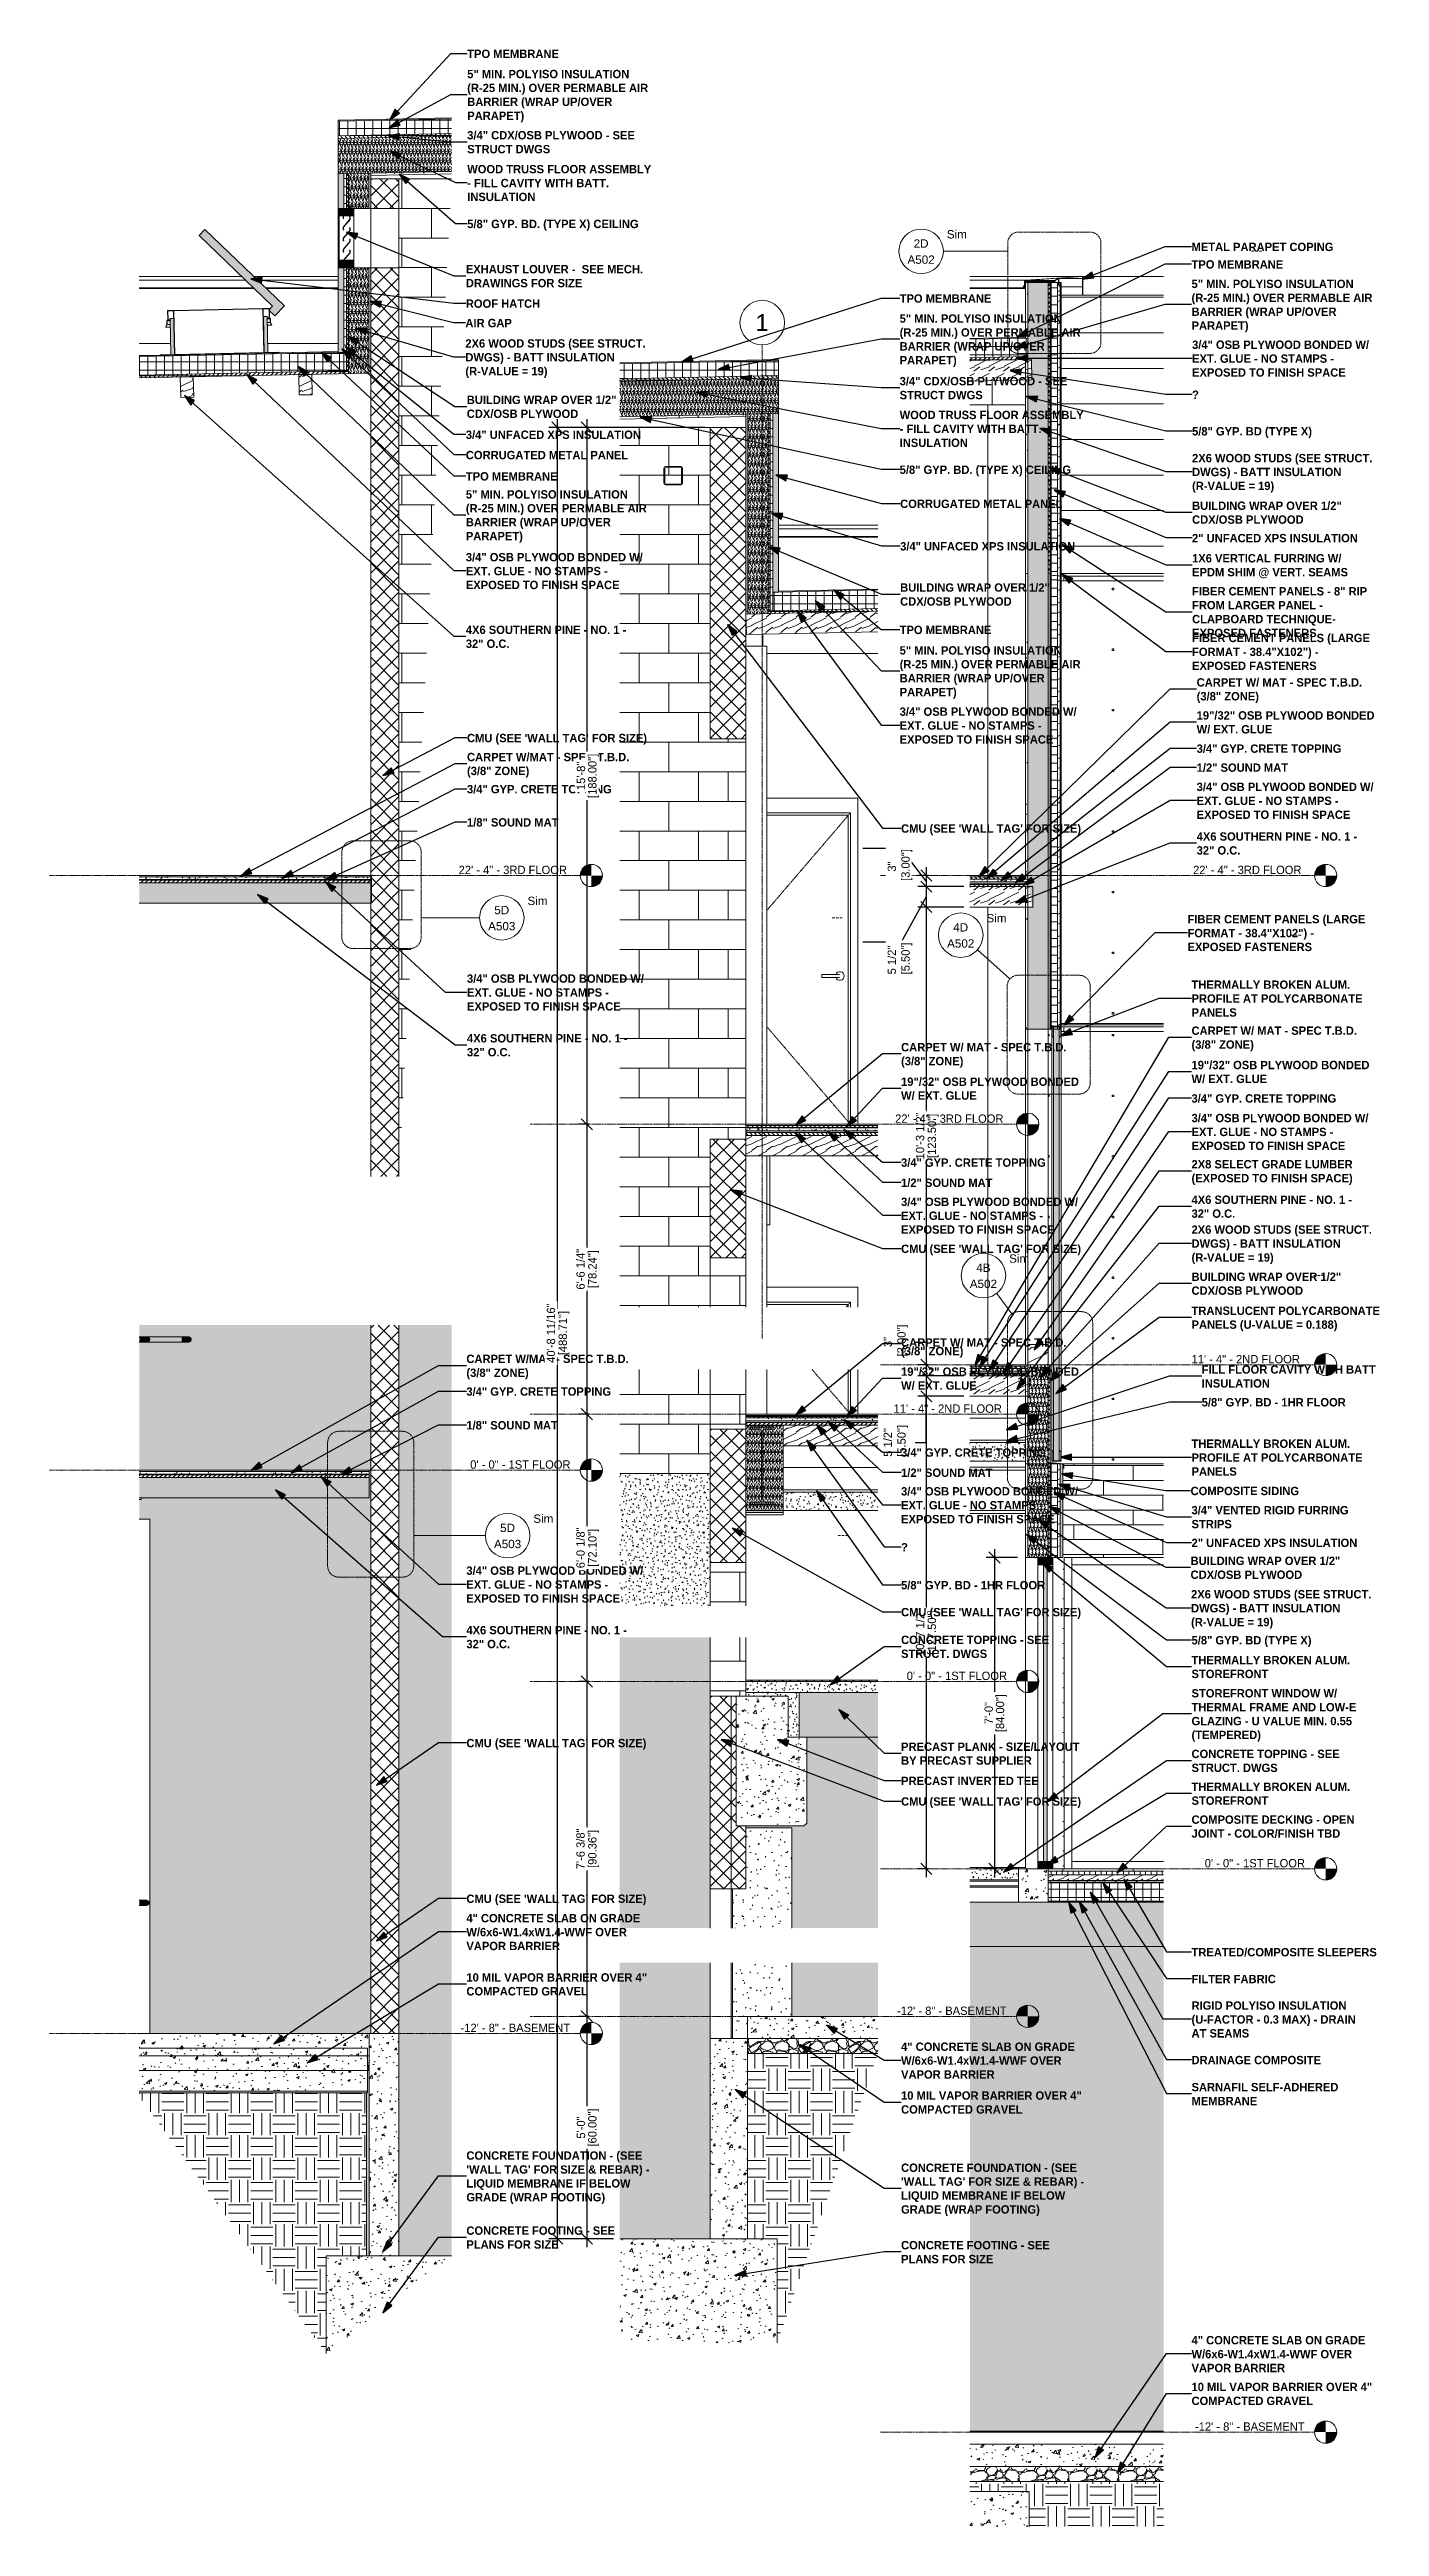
# Model space of a CAD drawing. Header units: inches. Extents: x -3674 to 3492, y -177 to 491.
# Drawn here: x -3674 to -3315, y -177 to 491 of the extents above.
import ezdxf

# ---------------------------------------------------------------- set-up
doc = ezdxf.new("R2010")
doc.units = ezdxf.units.IN
doc.header["$MEASUREMENT"] = 0
for name, pattern in [('Dash 1_16_', [0.125, 0.0625, -0.0625]), ('Dash Dot 3_16_', [0.3125, 0.1875, -0.0625, 0, -0.0625]), ('Grid Line 1_2_', [0.875, 0.5, -0.125, 0.125, -0.125])]:
    doc.linetypes.add(name, pattern=pattern)
for name, color, linetype, lineweight in [('0-1', 50, 'Continuous', 5), ('0-2', 55, 'Continuous', 9), ('0-3', 90, 'Continuous', 5), ('0-4', 7, 'Continuous', 9), ('A-ANNO-DIMS-1', 211, 'Continuous', 30), ('A-ANNO-SYMB', 150, 'Continuous', 9), ('A-ANNO-SYMB-1', 150, 'Dash Dot 3_16_', 9), ('A-CLNG-1', 7, 'Continuous', 9), ('A-CLNG-2', 250, 'Continuous', 18), ('A-CLNG-4', 137, 'Continuous', 5), ('A-CLNG-5', 13, 'Continuous', 9), ('A-CLNG-PATT-1', 252, 'Continuous', 9), ('A-DETL-MEDM-1', 50, 'Continuous', 30), ('A-DOOR-1', 7, 'Dash 1_16_', 9), ('A-DOOR-2', 7, 'Continuous', 9), ('A-DOOR-FRAM-1', 7, 'Continuous', 9), ('A-FLOR-1', 135, 'Continuous', 18), ('A-FLOR-2', 9, 'Continuous', 5), ('A-FLOR-3', 215, 'Continuous', 5), ('A-FLOR-4', 192, 'Continuous', 9), ('A-FLOR-5', 55, 'Continuous', 9), ('A-FLOR-6', 21, 'Continuous', 18), ('A-FLOR-7', 7, 'Continuous', 9), ('A-FLOR-HRAL-1', 31, 'Continuous', 9), ('A-FLOR-HRAL-2', 55, 'Continuous', 9), ('A-FLOR-LEVL', 51, 'Continuous', 9), ('A-FLOR-LEVL-1', 51, 'Grid Line 1_2_', 9), ('A-FLOR-MCUT-1', 51, 'Continuous', 9), ('A-FLOR-MCUT-2', 7, 'Continuous', 9), ('A-FLOR-PATT-1', 252, 'Continuous', 9), ('A-GENM', 5, 'Continuous', 9), ('A-GENM-1', 55, 'Continuous', 9), ('A-GENM-2', 252, 'Continuous', 9), ('A-GENM-3', 254, 'Continuous', 9), ('A-GLAZ-CURT', 52, 'Continuous', 9), ('A-GLAZ-CURT-1', 55, 'Continuous', 9), ('A-GLAZ-CURT-2', 10, 'Continuous', 9), ('A-GLAZ-CWMG', 51, 'Continuous', 9), ('A-GLAZ-CWMG-1', 55, 'Continuous', 9), ('A-GLAZ-CWMG-2', 57, 'Continuous', 9), ('A-GLAZ-CWMG-3', 254, 'Continuous', 9), ('A-GLAZ-CWMG-4', 252, 'Continuous', 9), ('A-GLAZ-CWMG-5', 10, 'Continuous', 9), ('A-ROOF-1', 55, 'Continuous', 9), ('A-ROOF-2', 135, 'Continuous', 18), ('A-ROOF-3', 132, 'Continuous', 9), ('A-ROOF-PATT-1', 252, 'Continuous', 9), ('A-WALL-1', 55, 'Continuous', 9), ('A-WALL-2', 7, 'Continuous', 9), ('A-WALL-3', 129, 'Continuous', 5), ('A-WALL-4', 23, 'Continuous', 5), ('A-WALL-5', 254, 'Continuous', 9), ('A-WALL-6', 10, 'Continuous', 9), ('A-WALL-7', 113, 'Continuous', 9), ('A-WALL-PATT-1', 55, 'Continuous', 9), ('A-WALL-PATT-2', 252, 'Continuous', 9), ('C-TOPO', 7, 'Continuous', 9), ('C-TOPO-1', 252, 'Continuous', 9), ('C-TOPO-2', 55, 'Continuous', 9), ('G-ANNO-TEXT', 231, 'Continuous', 30), ('G-ANNO-TEXT-1', 231, 'Continuous', 9), ('I-WALL-1', 55, 'Continuous', 9), ('S-BEAM-1', 55, 'Continuous', 9), ('S-BEAM-2', 10, 'Continuous', 9), ('S-BEAM-3', 7, 'Continuous', 9), ('S-BEAM-4', 252, 'Continuous', 9), ('S-COLS-1', 55, 'Continuous', 9), ('S-FNDN-1', 252, 'Continuous', 9), ('S-FNDN-2', 7, 'Continuous', 9), ('S-FNDN-3', 135, 'Continuous', 18), ('S-FNDN-4', 9, 'Continuous', 5), ('S-FNDN-5', 32, 'Continuous', 9), ('S-FNDN-6', 55, 'Continuous', 9), ('S-GRID-1', 1, 'Grid Line 1_2_', 9), ('S-GRID-IDEN', 1, 'Continuous', 9), ('S-STRS-1', 55, 'Continuous', 9)]:
    doc.layers.add(name, color=color, linetype=linetype, lineweight=lineweight)
doc.styles.add('Arial', font='arial.ttf', dxfattribs={"height": 2.25})
doc.styles.add('Arial_1', font='arial.ttf', dxfattribs={"height": 4.5})
doc.styles.add('Century Gothic', font='ufonts.com_century-gothic.ttf', dxfattribs={"height": 2.25})
doc.styles.add('Century Gothic_B', font='GOTHICB.TTF', dxfattribs={"height": 2.25})
doc.dimstyles.new('OD__1_16__Tol__', dxfattribs={"dimscale": 12, "dimtxt": 2.349379, "dimasz": 0.25, "dimexe": 0.1875, "dimexo": 0.125, "dimgap": 0.03125, "dimtad": 1, "dimdec": 4, "dimrnd": 0.0625, "dimzin": 3, "dimdsep": 46, "dimlunit": 4, "dimtxsty": 'Century Gothic', "dimblk1": 'OBLIQUE', "dimblk2": 'OBLIQUE', "dimsah": 1, "dimcen": 0.09, "dimdle": 0.1875, "dimazin": 0, "dimtfac": 1, "dimtdec": 4, "dimtix": 1, "dimtmove": 0, "dimatfit": 3, "dimfxl": 1, "dimtvp": 1, "dimtfill": 1, "dimfrac": 2, "dimtolj": 1, "dimtzin": 0, "dimlwd": 30, "dimlwe": 30, "dimarcsym": 2})
doc.dimstyles.new('OD__1_16__Tol___1', dxfattribs={"dimscale": 12, "dimtxt": 2.349379, "dimasz": 0.25, "dimexe": 0.1875, "dimexo": 0.125, "dimgap": 0.03125, "dimtad": 1, "dimdec": 4, "dimrnd": 0.0625, "dimzin": 3, "dimdsep": 46, "dimlunit": 4, "dimtxsty": 'Century Gothic', "dimblk1": 'OBLIQUE', "dimblk2": 'OBLIQUE', "dimsah": 1, "dimcen": 0.09, "dimdle": 0.1875, "dimazin": 0, "dimtfac": 1, "dimtdec": 4, "dimtix": 1, "dimtmove": 1, "dimatfit": 3, "dimfxl": 1, "dimtvp": 1, "dimtfill": 1, "dimfrac": 2, "dimtolj": 1, "dimtzin": 0, "dimlwd": 30, "dimlwe": 30, "dimarcsym": 2})
pattern_1 = [(0, (-1688.897, 68.768), (3.84, 0.96), [0.317, -2.563, 0.317, -2.563, -15.36]), (0, (-1688.897, 68.768), (3.84, 0.96), [-5.76, 0.317, -5.443, 0.317, -2.563, -6.72]), (0, (-1688.897, 68.768), (3.84, 0.96), [-14.4, 0.317, -1.603, 0.317, -4.483]), (120, (-1687.457, 69.248), (-2.7513844, 2.84553755), [0.317, -2.563, 0.317, -2.563, -15.36]), (120, (-1687.457, 69.248), (-2.7513844, 2.84553755), [-5.76, 0.317, -5.443, 0.317, -2.563, -6.72]), (120, (-1687.457, 69.248), (-2.7513844, 2.84553755), [-14.4, 0.317, -1.603, 0.317, -4.483]), (240, (-1686.977, 71.168), (-1.0886156, -3.80553755), [0.317, -2.563, 0.317, -2.563, -15.36]), (240, (-1686.977, 71.168), (-1.0886156, -3.80553755), [-5.76, 0.317, -5.443, 0.317, -2.563, -6.72]), (240, (-1686.977, 71.168), (-1.0886156, -3.80553755), [-14.4, 0.317, -1.603, 0.317, -4.483])]
pattern_2 = [(50, (-1688.897, 68.768), (6.885997, -0.602097), [0.72, -7.92]), (355, (-1688.897, 68.768), (-1.331756, 7.220547), [0.576, -6.336]), (100.451, (-1688.323, 68.718), (5.553629, 6.61819), [0.612, -6.731]), (46.184, (-1688.897, 70.688), (10.24564, -1.588925), [1.08, -11.88]), (96.636, (-1688.043, 70.555), (8.97244, 9.35152), [0.918, -10.096]), (351.184, (-1688.897, 70.688), (8.9732, 9.35123), [0.864, -9.504]), (21, (-1687.937, 70.208), (5.730726, -3.865003), [0.72, -7.92]), (326, (-1687.937, 70.208), (2.33581, 6.96088), [0.576, -6.336]), (71.451, (-1687.459, 69.886), (8.065876, 3.095948), [0.612, -6.731]), (37.5, (-1688.897, 68.768), (0.116866, 3.1954784), [0.317, -5.942, 0.317, -6.115, -6.36]), (37.5, (-1688.897, 68.768), (0.116866, 3.1954784), [-12.691, 0.317, -6.043]), (7.5, (-1688.897, 68.768), (2.52543, 3.786025), [0.317, -3.35, 0.317, -5.798, -2.424]), (7.5, (-1688.897, 68.768), (2.52543, 3.786025), [-9.782, 0.317, -2.107]), (327.5, (-1691.037, 68.768), (5.1243685, -0.2161763), [0.317, -2.083, 0.317, -7.171, -9.936]), (327.5, (-1691.037, 68.768), (5.1243685, -0.2161763), [-9.888, 0.317, -9.619]), (317.5, (-1691.997, 68.768), (5.598326, 0.96141), [0.317, -2.803, 0.317, -4.656, -7.056]), (317.5, (-1691.997, 68.768), (5.598326, 0.96141), [-8.093, 0.317, -6.739])]
pattern_3 = [(216.87, (-1687.297, 72.766), (11.9951857, 7.99642143), [1.999, -17.993]), (206.565, (-1684.898, 71.567), (-3.9980931, -3.998086), [4.47, -4.47]), (198.435, (-1684.898, 69.568), (-7.9970804, -3.9980748), [2.529, -10.115])]
pattern_4 = [(216.87, (-1686.497, 74.768), (17.9999786, 12.00003216), [3, -27]), (206.565, (-1682.897, 72.968), (-6.00027, -5.9998122), [6.708, -6.708]), (198.435, (-1682.897, 69.968), (-12.0005221, -5.9998001), [3.795, -15.179])]
pattern_5 = [(0, (-1688.897, 68.768), (0, 2.25), []), (90, (-1688.897, 68.768), (-2.25, 1e-16), [])]
pattern_6 = [(0, (-1688.897, 68.768), (0, 1.2), []), (315, (-1688.897, 68.768), (1.1992531, 0), [1.696, -1.696]), (45, (-1688.897, 68.768), (1.1992531, 0), [1.696, -1.696])]
pattern_7 = [(161.57, (-1688.777, 68.888), (-0.960383694, -0.00039918), [0, -6.83, 0.758, 0]), (18.43, (-1689.017, 68.888), (-0.960383694, 0.00039918), [0, -6.83, 0.758, 0]), (108.43, (-1688.777, 68.888), (0.47951018, -2.4005264), [2.276, -5.312]), (71.57, (-1689.017, 68.888), (0.47951018, 2.4005264), [2.276, -5.312])]
pattern_8 = [(0, (-1688.897, 68.768), (7.68, 1.92), [0.317, -5.443, 0.317, -5.443, -30.72]), (0, (-1688.897, 68.768), (7.68, 1.92), [-11.52, 0.317, -11.203, 0.317, -5.443, -13.44]), (0, (-1688.897, 68.768), (7.68, 1.92), [-28.8, 0.317, -3.523, 0.317, -9.283]), (120, (-1686.017, 69.728), (-5.5027688, 5.691075), [0.317, -5.443, 0.317, -5.443, -30.72]), (120, (-1686.017, 69.728), (-5.5027688, 5.691075), [-11.52, 0.317, -11.203, 0.317, -5.443, -13.44]), (120, (-1686.017, 69.728), (-5.5027688, 5.691075), [-28.8, 0.317, -3.523, 0.317, -9.283]), (240, (-1685.057, 73.568), (-2.1772312, -7.611075), [0.317, -5.443, 0.317, -5.443, -30.72]), (240, (-1685.057, 73.568), (-2.1772312, -7.611075), [-11.52, 0.317, -11.203, 0.317, -5.443, -13.44]), (240, (-1685.057, 73.568), (-2.1772312, -7.611075), [-28.8, 0.317, -3.523, 0.317, -9.283])]
pattern_9 = [(90, (-1688.897, 68.768), (-1.5, 9e-17), [])]
pattern_10 = [(0, (-3127.324, 138.832), (3.84, 0.96), [0.317, -2.563, 0.317, -2.563, -15.36]), (0, (-3127.324, 138.832), (3.84, 0.96), [-5.76, 0.317, -5.443, 0.317, -2.563, -6.72]), (0, (-3127.324, 138.832), (3.84, 0.96), [-14.4, 0.317, -1.603, 0.317, -4.483]), (120, (-3125.884, 139.312), (-2.7513844, 2.8455376), [0.317, -2.563, 0.317, -2.563, -15.36]), (120, (-3125.884, 139.312), (-2.7513844, 2.8455376), [-5.76, 0.317, -5.443, 0.317, -2.563, -6.72]), (120, (-3125.884, 139.312), (-2.7513844, 2.8455376), [-14.4, 0.317, -1.603, 0.317, -4.483]), (240, (-3125.404, 141.232), (-1.0886156, -3.8055376), [0.317, -2.563, 0.317, -2.563, -15.36]), (240, (-3125.404, 141.232), (-1.0886156, -3.8055376), [-5.76, 0.317, -5.443, 0.317, -2.563, -6.72]), (240, (-3125.404, 141.232), (-1.0886156, -3.8055376), [-14.4, 0.317, -1.603, 0.317, -4.483])]
pattern_11 = [(0, (-3127.324, 138.832), (0, 1.2), []), (315, (-3127.324, 138.832), (1.1992531, 0), [1.696, -1.696]), (45, (-3127.324, 138.832), (1.1992531, 0), [1.696, -1.696])]
pattern_12 = [(45, (-3127.324, 138.832), (-2.12132, 2.12132), []), (135, (-3127.324, 138.832), (-2.12132, -2.12132), [])]
pattern_13 = [(0, (-3490.511, -40), (0, 8), []), (90, (-3490.511, -40), (-8, 8), [8, -8])]
pattern_14 = [(216.87, (-3125.724, 142.83), (11.9951857, 7.9964214), [1.999, -17.993]), (206.565, (-3123.325, 141.631), (-3.998093, -3.998086), [4.47, -4.47]), (198.435, (-3123.325, 139.631), (-7.9970804, -3.9980748), [2.529, -10.115])]
pattern_15 = [(50, (-3127.324, 138.832), (6.885997, -0.602097), [0.72, -7.92]), (355, (-3127.324, 138.832), (-1.331756, 7.22055), [0.576, -6.336]), (100.451, (-3126.75, 138.781), (5.55363, 6.61819), [0.612, -6.731]), (46.184, (-3127.324, 140.752), (10.24564, -1.58893), [1.08, -11.88]), (96.636, (-3126.47, 140.619), (8.97244, 9.35152), [0.918, -10.096]), (351.184, (-3127.324, 140.752), (8.9732, 9.35123), [0.864, -9.504]), (21, (-3126.364, 140.272), (5.730726, -3.865003), [0.72, -7.92]), (326, (-3126.364, 140.272), (2.33581, 6.96088), [0.576, -6.336]), (71.451, (-3125.886, 139.95), (8.065876, 3.09595), [0.612, -6.731]), (37.5, (-3127.324, 138.832), (0.116866, 3.195478), [0.317, -5.942, 0.317, -6.115, -6.36]), (37.5, (-3127.324, 138.832), (0.116866, 3.195478), [-12.691, 0.317, -6.043]), (7.5, (-3127.324, 138.832), (2.52543, 3.786025), [0.317, -3.35, 0.317, -5.798, -2.424]), (7.5, (-3127.324, 138.832), (2.52543, 3.786025), [-9.782, 0.317, -2.107]), (327.5, (-3129.465, 138.832), (5.124369, -0.216176), [0.317, -2.083, 0.317, -7.171, -9.936]), (327.5, (-3129.465, 138.832), (5.124369, -0.216176), [-9.888, 0.317, -9.619]), (317.5, (-3130.425, 138.832), (5.598326, 0.96141), [0.317, -2.803, 0.317, -4.656, -7.056]), (317.5, (-3130.425, 138.832), (5.598326, 0.96141), [-8.093, 0.317, -6.739])]
pattern_16 = [(0, (-3127.324, 138.832), (0, 2.25), []), (90, (-3127.324, 138.832), (-2.25, 1e-16), [])]
pattern_17 = [(161.57, (-3127.204, 138.952), (-0.9603837, -0.00039918), [0, -6.83, 0.758, 0]), (18.43, (-3127.444, 138.952), (-0.9603837, 0.00039918), [0, -6.83, 0.758, 0]), (108.43, (-3127.204, 138.952), (0.47951018, -2.4005264), [2.276, -5.312]), (71.57, (-3127.444, 138.952), (0.47951018, 2.4005264), [2.276, -5.312])]
pattern_18 = [(45, (-3012.324, 138.832), (-2.12132, 2.12132), []), (135, (-3012.324, 138.832), (-2.12132, -2.12132), [])]
pattern_19 = [(0, (-3495.324, 0), (0, 8), []), (90, (-3495.324, 0), (-8, 8), [8, -8])]
pattern_20 = [(216.87, (-3010.724, 142.83), (11.9951857, 7.9964214), [1.999, -17.993]), (206.565, (-3008.325, 141.631), (-3.998093, -3.998086), [4.47, -4.47]), (198.435, (-3008.325, 139.631), (-7.9970804, -3.9980748), [2.529, -10.115])]
pattern_21 = [(0, (-3012.324, 138.832), (3.84, 0.96), [0.317, -2.563, 0.317, -2.563, -15.36]), (0, (-3012.324, 138.832), (3.84, 0.96), [-5.76, 0.317, -5.443, 0.317, -2.563, -6.72]), (0, (-3012.324, 138.832), (3.84, 0.96), [-14.4, 0.317, -1.603, 0.317, -4.483]), (120, (-3010.884, 139.312), (-2.7513844, 2.8455376), [0.317, -2.563, 0.317, -2.563, -15.36]), (120, (-3010.884, 139.312), (-2.7513844, 2.8455376), [-5.76, 0.317, -5.443, 0.317, -2.563, -6.72]), (120, (-3010.884, 139.312), (-2.7513844, 2.8455376), [-14.4, 0.317, -1.603, 0.317, -4.483]), (240, (-3010.404, 141.232), (-1.0886156, -3.8055376), [0.317, -2.563, 0.317, -2.563, -15.36]), (240, (-3010.404, 141.232), (-1.0886156, -3.8055376), [-5.76, 0.317, -5.443, 0.317, -2.563, -6.72]), (240, (-3010.404, 141.232), (-1.0886156, -3.8055376), [-14.4, 0.317, -1.603, 0.317, -4.483])]
pattern_22 = [(50, (-3012.324, 138.832), (6.885997, -0.6021), [0.72, -7.92]), (355, (-3012.324, 138.832), (-1.33176, 7.22055), [0.576, -6.336]), (100.451, (-3011.75, 138.781), (5.55363, 6.61819), [0.612, -6.731]), (46.184, (-3012.324, 140.752), (10.24564, -1.58893), [1.08, -11.88]), (96.636, (-3011.47, 140.619), (8.97244, 9.35152), [0.918, -10.096]), (351.184, (-3012.324, 140.752), (8.9732, 9.35123), [0.864, -9.504]), (21, (-3011.364, 140.272), (5.730726, -3.865003), [0.72, -7.92]), (326, (-3011.364, 140.272), (2.33581, 6.96088), [0.576, -6.336]), (71.451, (-3010.886, 139.95), (8.065876, 3.09595), [0.612, -6.731]), (37.5, (-3012.324, 138.832), (0.116866, 3.195478), [0.317, -5.942, 0.317, -6.115, -6.36]), (37.5, (-3012.324, 138.832), (0.116866, 3.195478), [-12.691, 0.317, -6.043]), (7.5, (-3012.324, 138.832), (2.52543, 3.786025), [0.317, -3.35, 0.317, -5.798, -2.424]), (7.5, (-3012.324, 138.832), (2.52543, 3.786025), [-9.782, 0.317, -2.107]), (327.5, (-3014.465, 138.832), (5.124369, -0.216176), [0.317, -2.083, 0.317, -7.171, -9.936]), (327.5, (-3014.465, 138.832), (5.124369, -0.216176), [-9.888, 0.317, -9.619]), (317.5, (-3015.425, 138.832), (5.598326, 0.96141), [0.317, -2.803, 0.317, -4.656, -7.056]), (317.5, (-3015.425, 138.832), (5.598326, 0.96141), [-8.093, 0.317, -6.739])]
pattern_23 = [(0, (-3012.324, 138.832), (7.68, 1.92), [0.317, -5.443, 0.317, -5.443, -30.72]), (0, (-3012.324, 138.832), (7.68, 1.92), [-11.52, 0.317, -11.203, 0.317, -5.443, -13.44]), (0, (-3012.324, 138.832), (7.68, 1.92), [-28.8, 0.317, -3.523, 0.317, -9.283]), (120, (-3009.444, 139.792), (-5.502769, 5.691075), [0.317, -5.443, 0.317, -5.443, -30.72]), (120, (-3009.444, 139.792), (-5.502769, 5.691075), [-11.52, 0.317, -11.203, 0.317, -5.443, -13.44]), (120, (-3009.444, 139.792), (-5.502769, 5.691075), [-28.8, 0.317, -3.523, 0.317, -9.283]), (240, (-3008.484, 143.632), (-2.177231, -7.611075), [0.317, -5.443, 0.317, -5.443, -30.72]), (240, (-3008.484, 143.632), (-2.177231, -7.611075), [-11.52, 0.317, -11.203, 0.317, -5.443, -13.44]), (240, (-3008.484, 143.632), (-2.177231, -7.611075), [-28.8, 0.317, -3.523, 0.317, -9.283])]
pattern_24 = [(0, (-3012.324, 138.832), (0, 1.2), []), (315, (-3012.324, 138.832), (1.1992531, 0), [1.696, -1.696]), (45, (-3012.324, 138.832), (1.1992531, 0), [1.696, -1.696])]
pattern_25 = [(0, (-3012.324, 138.832), (0, 2.25), []), (90, (-3012.324, 138.832), (-2.25, 1e-16), [])]
pattern_26 = [(161.57, (-3012.204, 138.952), (-0.9603837, -0.00039918), [0, -6.83, 0.758, 0]), (18.43, (-3012.444, 138.952), (-0.9603837, 0.00039918), [0, -6.83, 0.758, 0]), (108.43, (-3012.204, 138.952), (0.47951018, -2.4005264), [2.276, -5.312]), (71.57, (-3012.444, 138.952), (0.47951018, 2.4005264), [2.276, -5.312])]

msp = doc.modelspace()

# ---------------------------------------------------------------- texts
at = {"layer": 'A-ANNO-SYMB', "char_height": 2.25, "attachment_point": 1, "style": 'Arial'}
for s, insert, width in [('Sim', (-3431.51662, 442.12723), 6.666), ('A502', (-3442.12813, 435.29372), 8.9385), ('2D', (-3440.47459, 439.63977), 4.92375), ('Sim', (-3544.64034, 262.28922), 6.666), ('A503', (-3555.25185, 255.45571), 8.9385), ('5D', (-3553.59831, 259.80176), 4.92375), ('4D', (-3429.787, 255.13146), 4.92375), ('Sim', (-3420.82903, 257.61892), 6.666), ('A502', (-3431.44054, 250.7854), 8.9385), ('4B', (-3423.57056, 163.29306), 4.6965), ('Sim', (-3414.70708, 165.78051), 6.666), ('A502', (-3425.31859, 158.947), 8.9385), ('Sim', (-3543.07512, 95.59854), 6.666), ('A503', (-3553.68663, 88.76503), 8.9385), ('5D', (-3552.03309, 93.11109), 4.92375)]:
    msp.add_mtext(s, dxfattribs=dict(at, insert=insert, width=width))
at = {"layer": 'A-FLOR-LEVL', "char_height": 2.25, "attachment_point": 1, "style": 'Century Gothic'}
for s, insert, width in [('22\' - 4" - 3RD FLOOR', (-3563.21307, 270.6377), 36.28425), ('22\' - 4" - 3RD FLOOR', (-3365.06707, 270.6377), 36.28425), ('11\' - 4" - 2ND FLOOR', (-3365.50172, 138.6377), 36.8145), ('0\' - 0" - 1ST FLOOR', (-3560.08551, 110.20754), 32.49675), ('0\' - 0" - 1ST FLOOR', (-3361.93951, 2.6377), 32.49675), ('-12\' - 8" - BASEMENT', (-3444.95649, -37.17399), 35.67825), ('-12\' - 8" - BASEMENT', (-3562.71229, -41.79246), 35.67825), ('-12\' - 8" - BASEMENT', (-3364.56628, -149.3623), 35.67825)]:
    msp.add_mtext(s, dxfattribs=dict(at, insert=insert, width=width))
at = {"layer": 'G-ANNO-TEXT-1', "char_height": 2.25, "attachment_point": 1, "style": 'Century Gothic_B'}
for s, insert, width in [('TPO MEMBRANE', (-3560.89966, 490.82381), 29.46675), ('5" MIN. POLYISO INSULATION', (-3560.89966, 485.37997), 52.94925), ('(R-25 MIN.) OVER PERMABLE AIR', (-3560.89966, 481.62997), 59.2365), ('BARRIER (WRAP UP/OVER', (-3560.89966, 477.87997), 46.2075), ('3/4" CDX/OSB PLYWOOD - SEE', (-3560.89966, 468.86273), 56.2065), ('PARAPET)', (-3560.89966, 474.12997), 17.49825), ('STRUCT DWGS', (-3560.89966, 465.11273), 25.6035), ('WOOD TRUSS FLOOR ASSEMBLY', (-3560.89966, 459.71724), 57.49425), ('- FILL CAVITY WITH BATT.', (-3560.89966, 455.96724), 43.935), ('INSULATION', (-3560.89966, 452.21724), 21.816), ('5/8" GYP. BD. (TYPE X) CEILING', (-3560.89966, 444.92476), 56.58525), ('METAL PARAPET COPING', (-3365.49748, 438.73096), 45.52575), ('EXHAUST LOUVER -  SEE MECH.', (-3561.27466, 432.71602), 56.13075), ('DRAWINGS FOR SIZE', (-3561.27466, 428.96602), 37.19325), ('TPO MEMBRANE', (-3365.49748, 434.01646), 29.46675), ('5" MIN. POLYISO INSULATION', (-3365.49748, 428.75118), 52.94925), ('ROOF HATCH', (-3561.27466, 423.42781), 24.46725), ('TPO MEMBRANE', (-3444.23636, 424.8148), 29.46675), ('(R-25 MIN.) OVER PERMABLE AIR', (-3365.49748, 425.00118), 59.2365), ('BARRIER (WRAP UP/OVER', (-3365.49748, 421.25118), 46.2075), ('AIR GAP', (-3561.39966, 418.18989), 15.6045), ('5" MIN. POLYISO INSULATION', (-3444.23636, 419.40378), 52.94925), ('(R-25 MIN.) OVER PERMABLE AIR', (-3444.23636, 415.65378), 59.2365), ('PARAPET)', (-3365.49748, 417.50118), 17.49825), ('2X6 WOOD STUDS (SEE STRUCT.', (-3561.39966, 412.69107), 56.58525), ('DWGS) - BATT INSULATION', (-3561.39966, 408.94107), 47.874), ('BARRIER (WRAP UP/OVER', (-3444.23636, 411.90378), 46.2075), ('PARAPET)', (-3444.23636, 408.15378), 17.49825), ('3/4" OSB PLYWOOD BONDED W/', (-3365.352, 412.34522), 59.46375), ('EXT. GLUE - NO STAMPS -', (-3365.352, 408.59522), 45.67725), ('(R-VALUE = 19)', (-3561.39966, 405.19107), 27.4215), ('3/4" CDX/OSB PLYWOOD - SEE', (-3444.23636, 402.50618), 56.2065), ('EXPOSED TO FINISH SPACE', (-3365.352, 404.84522), 48.70725), ('BUILDING WRAP OVER 1/2"', (-3561.02466, 397.46329), 49.2375), ('STRUCT DWGS', (-3444.23636, 398.75618), 25.6035), ('\\fCentury Gothic|b1|i0|c0|p34|;?', (-3365.352, 398.84703), 2.19675), ('3/4" UNFACED XPS INSULATION', (-3561.27466, 388.05734), 57.267), ('CDX/OSB PLYWOOD', (-3561.02466, 393.71329), 37.79925), ('WOOD TRUSS FLOOR ASSEMBLY', (-3444.23636, 393.38811), 57.49425), ('- FILL CAVITY WITH BATT.', (-3444.23636, 389.63811), 43.935), ('5/8" GYP. BD (TYPE X)', (-3365.352, 388.97229), 39.46575), ('CORRUGATED METAL PANEL', (-3561.27466, 382.56739), 51.28275), ('INSULATION', (-3444.23636, 385.88811), 21.816), ('2X6 WOOD STUDS (SEE STRUCT.', (-3365.352, 381.74953), 56.58525), ('TPO MEMBRANE', (-3561.27466, 376.82462), 29.46675), ('5/8" GYP. BD. (TYPE X) CEILING', (-3444.23636, 378.61083), 56.58525), ('(R-VALUE = 19)', (-3365.352, 374.24953), 27.4215), ('DWGS) - BATT INSULATION', (-3365.352, 377.99953), 47.874), ('5" MIN. POLYISO INSULATION', (-3561.27466, 371.96085), 52.94925), ('(R-25 MIN.) OVER PERMABLE AIR', (-3561.27466, 368.21085), 59.2365), ('CORRUGATED METAL PANEL', (-3444.11136, 369.41563), 51.28275), ('BUILDING WRAP OVER 1/2"', (-3365.352, 368.9011), 49.2375), ('BARRIER (WRAP UP/OVER', (-3561.27466, 364.46085), 46.2075), ('CDX/OSB PLYWOOD', (-3365.352, 365.1511), 37.79925), ('3/4" OSB PLYWOOD BONDED W/', (-3561.27466, 355.01795), 59.46375), ('PARAPET)', (-3561.27466, 360.71085), 17.49825), ('3/4" UNFACED XPS INSULATION', (-3444.11136, 357.94518), 57.267), ('2" UNFACED XPS INSULATION', (-3365.352, 360.16315), 53.328), ('1X6 VERTICAL FURRING W/', (-3365.352, 354.72022), 48.783), ('EXT. GLUE - NO STAMPS -', (-3561.27466, 351.26795), 45.67725), ('EXPOSED TO FINISH SPACE', (-3561.27466, 347.51795), 48.70725), ('EPDM SHIM @ VERT. SEAMS', (-3365.352, 350.97022), 49.01025), ('CDX/OSB PLYWOOD', (-3444.11136, 343.07077), 37.79925), ('BUILDING WRAP OVER 1/2"', (-3444.11136, 346.82077), 49.2375), ('FIBER CEMENT PANELS - 8" RIP', (-3365.352, 345.81396), 54.237), ('FROM LARGER PANEL -', (-3365.352, 342.06396), 41.6625), ('4X6 SOUTHERN PINE - NO. 1 -', (-3561.27466, 335.41994), 53.40375), ('TPO MEMBRANE', (-3444.23636, 335.38626), 29.46675), ('CLAPBOARD TECHNIQUE-', (-3365.352, 338.31396), 46.88925), ('EXPOSED FASTENERS', (-3365.352, 334.56396), 37.64775), ('32" O.C.', (-3561.27466, 331.66994), 15.22575), ('5" MIN. POLYISO INSULATION', (-3444.23636, 329.87343), 52.94925), ('FIBER CEMENT PANELS (LARGE', (-3365.352, 333.2168), 54.9945), ('FORMAT - 38.4"X102") -', (-3365.352, 329.4668), 42.723), ('(R-25 MIN.) OVER PERMABLE AIR', (-3444.23636, 326.12343), 59.2365), ('BARRIER (WRAP UP/OVER', (-3444.23636, 322.37343), 46.2075), ('EXPOSED FASTENERS', (-3365.352, 325.7168), 37.64775), ('CARPET W/ MAT - SPEC T.B.D.', (-3364.11359, 321.24112), 53.1765), ('PARAPET)', (-3444.23636, 318.62343), 17.49825), ('(3/8" ZONE)', (-3364.11359, 317.49112), 21.58875), ('3/4" OSB PLYWOOD BONDED W/', (-3444.23636, 313.34091), 59.46375), ('EXT. GLUE - NO STAMPS -', (-3444.23636, 309.59091), 45.67725), ('W/ EXT. GLUE', (-3364.11359, 308.5754), 24.16425), ('19"/32" OSB PLYWOOD BONDED', (-3364.11359, 312.3254), 58.9335), ("CMU (SEE 'WALL TAG' FOR SIZE)", (-3560.96255, 306.21978), 56.88825), ('CARPET W/MAT - SPEC T.B.D.', (-3560.96255, 301.09538), 52.116), ('EXPOSED TO FINISH SPACE', (-3444.23636, 305.84091), 48.70725), ('3/4" GYP. CRETE TOPPING', (-3364.11359, 303.35913), 47.04075), ('(3/8" ZONE)', (-3560.96255, 297.34538), 21.58875), ('1/2" SOUND MAT', (-3364.11359, 298.22874), 30.98175), ('3/4" GYP. CRETE TOPPING', (-3560.96255, 292.41698), 47.04075), ('3/4" OSB PLYWOOD BONDED W/', (-3364.11359, 293.03973), 59.46375), ('EXT. GLUE - NO STAMPS -', (-3364.11359, 289.28973), 45.67725), ('1/8" SOUND MAT', (-3560.96255, 283.46696), 30.98175), ('EXPOSED TO FINISH SPACE', (-3364.11359, 285.53973), 48.70725), ('4X6 SOUTHERN PINE - NO. 1 -', (-3364.11359, 279.65608), 53.40375), ('32" O.C.', (-3364.11359, 275.90608), 15.22575), ('FIBER CEMENT PANELS (LARGE', (-3366.58381, 257.34801), 54.9945), ('FORMAT - 38.4"X102") -', (-3366.58381, 253.59801), 42.723), ('EXPOSED FASTENERS', (-3366.58381, 249.84801), 37.64775), ('3/4" OSB PLYWOOD BONDED W/', (-3560.96255, 241.31603), 59.46375), ('EXT. GLUE - NO STAMPS -', (-3560.96255, 237.56603), 45.67725), ('THERMALLY BROKEN ALUM.', (-3365.49748, 239.67472), 49.5405), ('PROFILE AT POLYCARBONATE', (-3365.49748, 235.92472), 53.55525), ('EXPOSED TO FINISH SPACE', (-3560.96255, 233.81603), 48.70725), ('CARPET W/ MAT - SPEC T.B.D.', (-3365.49748, 227.26325), 53.1765), ('PANELS', (-3365.49748, 232.17472), 13.71075), ('4X6 SOUTHERN PINE - NO. 1 -', (-3560.96255, 225.2037), 53.40375), ('32" O.C.', (-3560.96255, 221.4537), 15.22575), ('(3/8" ZONE)', (-3365.49748, 223.51325), 21.58875), ('W/ EXT. GLUE', (-3365.49748, 214.2459), 24.16425), ('19"/32" OSB PLYWOOD BONDED', (-3365.49748, 217.9959), 58.9335), ('3/4" GYP. CRETE TOPPING', (-3365.49748, 208.98548), 47.04075), ('3/4" OSB PLYWOOD BONDED W/', (-3365.49748, 203.6908), 59.46375), ('EXT. GLUE - NO STAMPS -', (-3365.49748, 199.9408), 45.67725), ('EXPOSED TO FINISH SPACE', (-3365.49748, 196.1908), 48.70725), ('2X8 SELECT GRADE LUMBER', (-3365.49748, 191.21899), 50.07075), ('(EXPOSED TO FINISH SPACE)', (-3365.49748, 187.46899), 51.58575), ('4X6 SOUTHERN PINE - NO. 1 -', (-3365.49748, 181.6516), 53.40375), ('32" O.C.', (-3365.49748, 177.9016), 15.22575), ('2X6 WOOD STUDS (SEE STRUCT.', (-3365.49748, 173.57879), 56.58525), ('DWGS) - BATT INSULATION', (-3365.49748, 169.82879), 47.874), ('(R-VALUE = 19)', (-3365.49748, 166.07879), 27.4215), ('BUILDING WRAP OVER 1/2"', (-3365.49748, 160.8697), 49.2375), ('CDX/OSB PLYWOOD', (-3365.49748, 157.1197), 37.79925), ('TRANSLUCENT POLYCARBONATE', (-3365.49748, 151.70068), 59.085), ('PANELS (U-VALUE = 0.188)', (-3365.49748, 147.95068), 47.874), ('CARPET W/MAT - SPEC T.B.D.', (-3561.12863, 138.71129), 52.116), ('(3/8" ZONE)', (-3561.12863, 134.96129), 21.58875), ('FILL FLOOR CAVITY WITH BATT', (-3362.75998, 135.84949), 53.55525), ('3/4" GYP. CRETE TOPPING', (-3561.12863, 129.8978), 47.04075), ('5/8" GYP. BD - 1HR FLOOR', (-3362.75998, 126.99889), 47.7225), ('INSULATION', (-3362.75998, 132.09949), 21.816), ('1/8" SOUND MAT', (-3561.12863, 120.79075), 30.98175), ('THERMALLY BROKEN ALUM.', (-3365.49748, 115.83079), 49.5405), ('PROFILE AT POLYCARBONATE', (-3365.49748, 112.08079), 53.55525), ('PANELS', (-3365.49748, 108.33079), 13.71075), ('COMPOSITE SIDING', (-3365.74748, 103.06411), 36.057), ('3/4" VENTED RIGID FURRING', (-3365.49748, 97.88129), 51.13125), ('STRIPS', (-3365.49748, 94.13129), 11.211), ('2" UNFACED XPS INSULATION', (-3365.49748, 89.06699), 53.328), ('3/4" OSB PLYWOOD BONDED W/', (-3561.12863, 81.57319), 59.46375), ('CDX/OSB PLYWOOD', (-3365.74748, 80.4753), 37.79925), ('BUILDING WRAP OVER 1/2"', (-3365.74748, 84.2253), 49.2375), ('EXT. GLUE - NO STAMPS -', (-3561.12863, 77.82319), 45.67725), ('EXPOSED TO FINISH SPACE', (-3561.12863, 74.07319), 48.70725), ('2X6 WOOD STUDS (SEE STRUCT.', (-3365.62248, 75.19464), 56.58525), ('(R-VALUE = 19)', (-3365.62248, 67.69464), 27.4215), ('DWGS) - BATT INSULATION', (-3365.62248, 71.44464), 47.874), ('4X6 SOUTHERN PINE - NO. 1 -', (-3561.12863, 65.51844), 53.40375), ('32" O.C.', (-3561.12863, 61.76844), 15.22575), ('5/8" GYP. BD (TYPE X)', (-3365.49748, 62.7872), 39.46575), ('THERMALLY BROKEN ALUM.', (-3365.49748, 57.45016), 49.5405), ('STOREFRONT', (-3365.49748, 53.70016), 23.028), ('STOREFRONT WINDOW W/', (-3365.49748, 48.48485), 47.268), ('THERMAL FRAME AND LOW-E', (-3365.49748, 44.73485), 52.79775), ('GLAZING - U VALUE MIN. 0.55', (-3365.49748, 40.98485), 54.31275), ("CMU (SEE 'WALL TAG' FOR SIZE)", (-3561.12863, 35.04718), 56.88825), ('(TEMPERED)', (-3365.49748, 37.23485), 21.28575), ('STRUCT. DWGS', (-3365.49748, 28.37006), 26.664), ('CONCRETE TOPPING - SEE', (-3365.49748, 32.12006), 47.49525), ('THERMALLY BROKEN ALUM.', (-3365.49748, 23.26124), 49.5405), ('STOREFRONT', (-3365.49748, 19.51124), 23.028), ('COMPOSITE DECKING - OPEN', (-3365.49748, 14.39594), 54.54), ('JOINT - COLOR/FINISH TBD', (-3365.49748, 10.64594), 48.70725), ('4" CONCRETE SLAB ON GRADE', (-3561.12863, -12.20163), 56.13075), ("CMU (SEE 'WALL TAG' FOR SIZE)", (-3561.12863, -6.95282), 56.88825), ('W/6x6-W1.4xW1.4-WWF OVER', (-3561.12863, -15.95163), 55.22175), ('VAPOR BARRIER', (-3561.12863, -19.70163), 29.46675), ('TREATED/COMPOSITE SLEEPERS', (-3365.49748, -21.3773), 56.28225), ('COMPACTED GRAVEL', (-3561.12863, -31.92719), 40.1475), ('10 MIL VAPOR BARRIER OVER 4"', (-3561.12863, -28.17719), 58.176), ('FILTER FABRIC', (-3365.49748, -28.61027), 24.846), ('(U-FACTOR - 0.3 MAX) - DRAIN', (-3365.49748, -39.51848), 56.58525), ('RIGID POLYISO INSULATION', (-3365.49748, -35.76848), 50.22225), ('AT SEAMS', (-3365.49748, -43.26848), 18.0285), ('W/6x6-W1.4xW1.4-WWF OVER', (-3443.85942, -50.61894), 55.22175), ('4" CONCRETE SLAB ON GRADE', (-3443.85942, -46.86894), 56.13075), ('DRAINAGE COMPOSITE', (-3365.49748, -50.48159), 43.026), ('VAPOR BARRIER', (-3443.85942, -54.36894), 29.46675), ('10 MIL VAPOR BARRIER OVER 4"', (-3443.85942, -60.05658), 58.176), ('SARNAFIL SELF-ADHERED', (-3365.49748, -57.77972), 45.07125), ('COMPACTED GRAVEL', (-3443.85942, -63.80658), 40.1475), ('MEMBRANE', (-3365.49748, -61.52972), 21.3615), ('CONCRETE FOUNDATION - (SEE', (-3561.12863, -76.2441), 57.34275), ("'WALL TAG' FOR SIZE & REBAR) -", (-3561.12863, -79.9941), 57.34275), ('CONCRETE FOUNDATION - (SEE', (-3443.85942, -79.52912), 57.34275), ('LIQUID MEMBRANE IF BELOW', (-3561.12863, -83.7441), 52.419), ("'WALL TAG' FOR SIZE & REBAR) -", (-3443.85942, -83.27912), 57.34275), ('GRADE (WRAP FOOTING)', (-3561.12863, -87.4941), 46.13175), ('GRADE (WRAP FOOTING)', (-3443.85942, -90.77912), 46.13175), ('LIQUID MEMBRANE IF BELOW', (-3443.85942, -87.02912), 52.419), ('CONCRETE FOOTING - SEE', (-3561.12863, -96.49528), 48.177), ('PLANS FOR SIZE', (-3561.12863, -100.24528), 28.25475), ('CONCRETE FOOTING - SEE', (-3443.85942, -100.42247), 48.177), ('PLANS FOR SIZE', (-3443.85942, -104.17247), 28.25475), ('4" CONCRETE SLAB ON GRADE', (-3365.49748, -126.06641), 56.13075), ('W/6x6-W1.4xW1.4-WWF OVER', (-3365.49748, -129.81641), 55.22175), ('VAPOR BARRIER', (-3365.49748, -133.56641), 29.46675), ('10 MIL VAPOR BARRIER OVER 4"', (-3365.49748, -138.68169), 58.176), ('COMPACTED GRAVEL', (-3365.49748, -142.43169), 40.1475)]:
    msp.add_mtext(s, dxfattribs=dict(at, insert=insert, width=width))
at = {"layer": 'S-GRID-IDEN', "insert": (-3483.10599, 419.4602), "char_height": 4.5, "width": 4.242, "attachment_point": 1, "style": 'Arial_1'}
msp.add_mtext('1', dxfattribs=at)

# ---------------------------------------------------------------- blocks, each defined once
blk = doc.blocks.new('CTR  - Topography_rvt-4-WALL SECTION - COURTYARD - NORTH WALL - LOOKING EAST')
at = {"layer": 'C-TOPO-1'}
h = blk.add_hatch(dxfattribs=at)
h.set_pattern_fill('FP_21', color=256, style=0, pattern_type=2)
h.set_pattern_definition([(0, (-1688.897, 68.768), (6, 6), [6, -6]), (0, (-1688.897, 71.018), (6, 6), [6, -6]), (0, (-1688.897, 73.268), (6, 6), [6, -6]), (90, (-1688.147, 74.018), (-6, 6), [6, -6]), (90, (-1685.897, 74.018), (-6, 6), [6, -6]), (90, (-1683.647, 74.018), (-6, 6), [6, -6])])
h.paths.add_polyline_path([(-3409.32, -177.45), (-3373.03, -177.45), (-3373.03, -165.29), (-3425.28, -165.29), (-3425.28, -168), (-3409.32, -168)], flags=0)
blk = doc.blocks.new('Parking_Stall_Multiple - ADA-1919661-WALL SECTION - COURTYARD - NORTH WALL - LOOKING EAST')
at = {"layer": 'A-GENM-1'}
for p, q in [((-3425.28, -151.75), (-3373.03, -151.75)), ((-3373.03, -152), (-3425.28, -152))]:
    blk.add_line(p, q, dxfattribs=at)
blk = doc.blocks.new('CTR - 1st Phase - Common Walls_rvt-4-WALL SECTION - COURTYARD - NORTH WALL - LOOKING EAST')
at = {"layer": 'A-CLNG-1'}
for p, q in [((-3410.3, 121.62), (-3425.28, 121.62)), ((-3410.3, 115), (-3410.3, 121.62)), ((-3425.28, 115), (-3410.3, 115))]:
    blk.add_line(p, q, dxfattribs=at)
at = {"layer": 'A-CLNG-2'}
blk.add_line((-3410.3, 115.62), (-3425.28, 115.62), dxfattribs=at)
at = {"layer": 'A-DETL-MEDM-1'}
for p, q in [((-3411.7, -152), (-3425.29, -152)), ((-3408.88, -152), (-3414.02, -152)), ((-3404, -152), (-3408.88, -152))]:
    blk.add_line(p, q, dxfattribs=at)
at = {"layer": 'A-WALL-1'}
blk.add_line((-3410.3, 110), (-3425.28, 110), dxfattribs=at)
at = {"layer": 'I-WALL-1'}
for p, q in [((-3420.41, 395), (-3425.28, 395)), ((-3410.3, 395), (-3420.41, 395)), ((-3420.41, 395), (-3420.41, 268)), ((-3420.41, 259.5), (-3420.41, 136))]:
    blk.add_line(p, q, dxfattribs=at)
at = {"layer": '0-2'}
blk.add_blockref('Parking_Stall_Multiple - ADA-1919661-WALL SECTION - COURTYARD - NORTH WALL - LOOKING EAST', (0, 0), dxfattribs=at)
blk = doc.blocks.new('Zapata-Rectangular - FT120b - 12-0x12-0x3-6-1717755-WALL SECTION - COURTYARD - NORTH WALL - LOOKING EAST')
at = {"layer": 'S-FNDN-1'}
h = blk.add_hatch(dxfattribs=at)
h.set_pattern_fill('FP_26', color=256, style=0, pattern_type=2)
h.set_pattern_definition(pattern_2)
h.paths.add_polyline_path([(-3409.32, -177.45), (-3409.32, -168), (-3425.28, -168), (-3425.28, -177.45)], flags=0)
at = {"layer": 'S-FNDN-2'}
for p, q in [((-3409.32, -168), (-3425.28, -168)), ((-3409.32, -177.45), (-3409.32, -168))]:
    blk.add_line(p, q, dxfattribs=at)
blk = doc.blocks.new('034100 - Precast Structural Concrete - Solid Plank - 12_-1871105-WALL SECTION - COURTYARD - NORTH WALL - LOOKING EAST')
at = {"layer": 'S-BEAM-1'}
for p, q in [((-3425.28, -3.31), (-3412.17, -3.31)), ((-3425.28, -4.57), (-3412.17, -4.57)), ((-3425.28, -4.97), (-3412.17, -4.97))]:
    blk.add_line(p, q, dxfattribs=at)
blk = doc.blocks.new('034100 - Precast Structural Concrete - Solid Plank - 12_-1871119-WALL SECTION - COURTYARD - NORTH WALL - LOOKING EAST')
at = {"layer": 'S-BEAM-2'}
blk.add_hatch(color=256, dxfattribs=at).paths.add_polyline_path([(-3373.03, -21), (-3373.03, -9), (-3425.28, -9), (-3425.28, -21)], flags=0)
at = {"layer": 'S-BEAM-3'}
for p, q in [((-3373.03, -9), (-3425.28, -9)), ((-3425.28, -21), (-3373.03, -21))]:
    blk.add_line(p, q, dxfattribs=at)
blk = doc.blocks.new('LVL-Laminated Veneer Lumber - 4X6 S_ PINE - NO_ 1-1619286-WALL SECTION - COURTYARD - NORTH WALL - LOOKING EAST')
at = {"layer": 'S-BEAM-4'}
h = blk.add_hatch(dxfattribs=at)
h.set_pattern_fill('FP_23', color=256, style=0, pattern_type=2)
h.set_pattern_definition(pattern_3)
h.paths.add_polyline_path([(-3420.41, 127.5), (-3409.3, 127.5), (-3409.3, 133), (-3425.28, 133), (-3425.28, 127.5)], flags=0)
at = {"layer": 'S-BEAM-3'}
for p, q in [((-3409.3, 133), (-3425.28, 133)), ((-3425.28, 127.5), (-3409.3, 127.5)), ((-3409.3, 127.5), (-3409.3, 133))]:
    blk.add_line(p, q, dxfattribs=at)
blk = doc.blocks.new('LVL-Laminated Veneer Lumber - 4X6 S_ PINE - NO_ 1-2262213-WALL SECTION - COURTYARD - NORTH WALL - LOOKING EAST')
at = {"layer": 'S-BEAM-4'}
h = blk.add_hatch(dxfattribs=at)
h.set_pattern_fill('FP_23', color=256, style=0, pattern_type=2)
h.set_pattern_definition(pattern_3)
h.paths.add_polyline_path([(-3425.28, 401.42), (-3408.56, 401.76), (-3408.67, 407.26), (-3425.28, 406.92)], flags=0)
at = {"layer": 'S-BEAM-3'}
for p, q in [((-3408.67, 407.26), (-3425.28, 406.92)), ((-3425.28, 401.42), (-3408.56, 401.76)), ((-3408.56, 401.76), (-3408.67, 407.26))]:
    blk.add_line(p, q, dxfattribs=at)
blk = doc.blocks.new('LVL-Laminated Veneer Lumber - 4X6 S_ PINE - NO_ 1-2261275-WALL SECTION - COURTYARD - NORTH WALL - LOOKING EAST')
at = {"layer": 'S-BEAM-4'}
h = blk.add_hatch(dxfattribs=at)
h.set_pattern_fill('FP_23', color=256, style=0, pattern_type=2)
h.set_pattern_definition(pattern_3)
h.paths.add_polyline_path([(-3409.67, 259.5), (-3408.55, 259.5), (-3409.28, 265), (-3425.28, 265), (-3425.28, 259.5), (-3410.3, 259.5)], flags=0)
at = {"layer": 'S-BEAM-3'}
for p, q in [((-3408.3, 265), (-3425.28, 265)), ((-3408.3, 259.5), (-3408.3, 265)), ((-3425.28, 259.5), (-3408.3, 259.5))]:
    blk.add_line(p, q, dxfattribs=at)
blk = doc.blocks.new('CTR - 1st Phase - Structure_rvt-4-WALL SECTION - COURTYARD - NORTH WALL - LOOKING EAST')
at = {"layer": 'A-WALL-PATT-1'}
h = blk.add_hatch(dxfattribs=at)
h.set_pattern_fill('FP_20', color=256, style=0, pattern_type=2)
h.set_pattern_definition(pattern_1)
h.paths.add_polyline_path([(-3412.22, 110), (-3410.3, 110), (-3410.3, 115), (-3425.28, 115), (-3425.28, 110)], flags=0)
h = blk.add_hatch(dxfattribs=at)
h.set_pattern_fill('FP_20', color=256, style=0, pattern_type=2)
h.set_pattern_definition(pattern_1)
h.paths.add_polyline_path([(-3373.03, -151.75), (-3373.03, -21), (-3425.28, -21), (-3425.28, -151.75)], flags=0)
at = {"layer": 'A-WALL-PATT-2'}
h = blk.add_hatch(dxfattribs=at)
h.set_pattern_fill('FP_26', color=256, style=0, pattern_type=2)
h.set_pattern_definition(pattern_2)
h.paths.add_polyline_path([(-3412.17, -9), (-3404.17, -9), (-3404.17, 0), (-3412.17, 0), (-3412.17, -8.88)], flags=0)
at = {"layer": 'A-WALL-2'}
for p, q in [((-3412.17, 0), (-3412.17, -9)), ((-3404.17, 0), (-3412.17, 0)), ((-3404.17, -9), (-3404.17, 0)), ((-3412.17, -9), (-3404.17, -9))]:
    blk.add_line(p, q, dxfattribs=at)
at = {"layer": 'S-BEAM-1'}
for p, q in [((-3410.3, 108.37), (-3425.28, 108.37)), ((-3410.3, 107.56), (-3425.28, 107.56)), ((-3425.28, 96.68), (-3410.3, 96.68)), ((-3410.3, 95.87), (-3425.28, 95.87))]:
    blk.add_line(p, q, dxfattribs=at)
at = {"layer": '0-2'}
for name in ['LVL-Laminated Veneer Lumber - 4X6 S_ PINE - NO_ 1-2262213-WALL SECTION - COURTYARD - NORTH WALL - LOOKING EAST', 'LVL-Laminated Veneer Lumber - 4X6 S_ PINE - NO_ 1-2261275-WALL SECTION - COURTYARD - NORTH WALL - LOOKING EAST', 'LVL-Laminated Veneer Lumber - 4X6 S_ PINE - NO_ 1-1619286-WALL SECTION - COURTYARD - NORTH WALL - LOOKING EAST', '034100 - Precast Structural Concrete - Solid Plank - 12_-1871105-WALL SECTION - COURTYARD - NORTH WALL - LOOKING EAST', '034100 - Precast Structural Concrete - Solid Plank - 12_-1871119-WALL SECTION - COURTYARD - NORTH WALL - LOOKING EAST', 'Zapata-Rectangular - FT120b - 12-0x12-0x3-6-1717755-WALL SECTION - COURTYARD - NORTH WALL - LOOKING EAST']:
    blk.add_blockref(name, (0, 0), dxfattribs=at)
blk = doc.blocks.new('Basic Wall _ EXT - FIBER CEMENT - SMALL - ___-2145929-WALL SECTION - COURTYARD - NORTH WALL - LOOKING EAST')
at = {"layer": 'A-WALL-1'}
for p, q in [((-3394.86, 429.66), (-3425.28, 429.66)), ((-3410.3, 428.6), (-3425.28, 428.6)), ((-3411.03, 426.57), (-3425.28, 426.57)), ((-3425.28, 426.42), (-3410.72, 426.42))]:
    blk.add_line(p, q, dxfattribs=at)
blk = doc.blocks.new('Basic Wall _ EXT - FIBER CEMENT - LARGE - ___-2505164-WALL SECTION - COURTYARD - NORTH WALL - LOOKING EAST')
at = {"layer": 'A-WALL-1'}
for p, q in [((-3400.67, 227.19), (-3400.28, 227.19)), ((-3400.67, 225.94), (-3399.95, 225.94)), ((-3399.92, 227.19), (-3373.03, 227.19)), ((-3399.92, 225.94), (-3373.03, 225.94))]:
    blk.add_line(p, q, dxfattribs=at)
blk = doc.blocks.new('Basic Wall _ EXT - FIBER CEMENT - LARGE - ___-2162457-WALL SECTION - COURTYARD - NORTH WALL - LOOKING EAST')
at = {"layer": 'A-WALL-1'}
for p, q in [((-3400.67, 348.75), (-3400.28, 348.75)), ((-3399.92, 348.75), (-3373.03, 348.75)), ((-3400.67, 347.5), (-3399.95, 347.5)), ((-3399.92, 347.5), (-3373.03, 347.5))]:
    blk.add_line(p, q, dxfattribs=at)
blk = doc.blocks.new('Basic Wall _ EXT - FIBER CEMENT - SMALL - ___-2145931-WALL SECTION - COURTYARD - NORTH WALL - LOOKING EAST')
at = {"layer": 'A-WALL-1'}
for p, q in [((-3410.29, 428.52), (-3402.37, 428.52)), ((-3410.23, 428.47), (-3402.43, 428.47)), ((-3410.22, 428.24), (-3408.75, 428.24)), ((-3408.95, 428.08), (-3402.9, 428.08)), ((-3408.67, 428.44), (-3402.46, 428.44)), ((-3408.67, 428.16), (-3402.79, 428.16)), ((-3402.87, 428), (-3402.81, 428.04)), ((-3394.94, 429.11), (-3401.59, 429.11)), ((-3394.86, 429.66), (-3373.03, 429.66)), ((-3410.92, 426.6), (-3410.74, 426.6)), ((-3410.73, 426.59), (-3410.47, 426.59)), ((-3410.71, 426.42), (-3410.3, 426.42)), ((-3410.36, 426.64), (-3410.3, 426.64)), ((-3410.33, 426.57), (-3410.3, 426.57)), ((-3400.67, 426.84), (-3394.94, 426.84)), ((-3400.67, 426.79), (-3394.94, 426.79)), ((-3394.86, 424.54), (-3373.03, 424.54))]:
    blk.add_line(p, q, dxfattribs=at)
at = {"layer": 'A-WALL-1', "flags": 128}
for points in [[(-3410.3, 428.6), (-3410.36, 428.59), (-3410.41, 428.56), (-3410.46, 428.52), (-3410.49, 428.47), (-3410.51, 428.41), (-3410.52, 428.35)], [(-3410.12, 428.08), (-3410.19, 428.07), (-3410.25, 428.05), (-3410.3, 428.01), (-3410.34, 427.95), (-3410.37, 427.89), (-3410.37, 427.83)], [(-3401.49, 429.09), (-3401.52, 429.1), (-3401.58, 429.11), (-3401.64, 429.11), (-3401.7, 429.09), (-3401.75, 429.05)], [(-3401.34, 428.86), (-3401.35, 428.92), (-3401.37, 428.98), (-3401.41, 429.03), (-3401.46, 429.07), (-3401.48, 429.09)], [(-3410.84, 426.45), (-3410.79, 426.43), (-3410.72, 426.42), (-3410.66, 426.42), (-3410.6, 426.44)], [(-3410.49, 427.26), (-3410.47, 427.32), (-3410.45, 427.38), (-3410.44, 427.44)], [(-3410.34, 427.22), (-3410.32, 427.28), (-3410.3, 427.33)]]:
    blk.add_lwpolyline(points, dxfattribs=at)
blk = doc.blocks.new('Basic Wall _ EXT - FIBER CEMENT - LARGE - 2_ XPS - ___-2505165-WALL SECTION - COURTYARD - NORTH WALL - LOOKING EAST')
at = {"layer": 'A-WALL-6'}
blk.add_hatch(color=256, dxfattribs=at).paths.add_polyline_path([(-3399.95, 225.94), (-3399.92, 225.94), (-3399.92, 227.19), (-3400.67, 227.25), (-3400.67, 227.22), (-3399.95, 227.16), (-3399.95, 226.5)], flags=0)
at = {"layer": 'A-WALL-1'}
blk.add_line((-3403.67, 229.87), (-3403.67, 227.49), dxfattribs=at)
at = {"layer": 'A-WALL-7'}
for p, q in [((-3403.64, 229.87), (-3403.67, 229.87)), ((-3403.67, 227.49), (-3399.95, 227.16)), ((-3403.64, 227.51), (-3403.64, 229.87)), ((-3399.92, 227.19), (-3403.64, 227.51)), ((-3399.95, 227.16), (-3399.95, 225.94)), ((-3399.95, 225.94), (-3399.92, 225.94)), ((-3399.92, 225.94), (-3399.92, 227.19))]:
    blk.add_line(p, q, dxfattribs=at)
blk = doc.blocks.new('Basic Wall _ EXT - FIBER CEMENT - LARGE - 2_ XPS - ___-2162458-WALL SECTION - COURTYARD - NORTH WALL - LOOKING EAST')
at = {"layer": 'A-WALL-6'}
h = blk.add_hatch(color=256, dxfattribs=at)
h.paths.add_polyline_path([(-3399.92, 347.5), (-3399.92, 348.75), (-3400.67, 348.82), (-3400.67, 348.79), (-3399.95, 348.72), (-3399.95, 347.5)], flags=0)
h.paths.add_polyline_path([(-3403.67, 349.05), (-3403.57, 349.07), (-3403.64, 349.08), (-3403.67, 349.05)], flags=0)
at = {"layer": 'A-WALL-1'}
blk.add_line((-3403.67, 349.5), (-3403.67, 349.05), dxfattribs=at)
at = {"layer": 'A-WALL-7'}
for p, q in [((-3403.67, 351.44), (-3403.67, 349.5)), ((-3403.64, 351.44), (-3403.67, 351.44)), ((-3403.67, 349.05), (-3399.95, 348.72)), ((-3403.64, 349.08), (-3403.64, 351.44)), ((-3399.92, 348.75), (-3403.64, 349.08)), ((-3399.95, 348.72), (-3399.95, 347.5)), ((-3399.92, 347.5), (-3399.92, 348.75)), ((-3399.95, 347.5), (-3399.92, 347.5))]:
    blk.add_line(p, q, dxfattribs=at)
blk = doc.blocks.new('Basic Wall _ EXT - FIBER CEMENT - SMALL - 2_ XPS - ___-2145932-WALL SECTION - COURTYARD - NORTH WALL - LOOKING EAST')
at = {"layer": 'A-WALL-6'}
h = blk.add_hatch(color=256, dxfattribs=at)
h.paths.add_polyline_path([(-3400.67, 424.54), (-3394.86, 424.54), (-3394.86, 429.66), (-3410.32, 428.59), (-3410.46, 428.52), (-3410.52, 428.35), (-3410.53, 427.37), (-3410.59, 427.26), (-3411.03, 426.57), (-3410.8, 426.44), (-3410.72, 426.42), (-3410.57, 426.45), (-3410.33, 426.57), (-3410.36, 426.64), (-3410.64, 426.51), (-3410.73, 426.5), (-3410.8, 426.52), (-3410.92, 426.6), (-3410.47, 427.32), (-3410.45, 427.38), (-3410.44, 427.44), (-3410.44, 428.37), (-3410.4, 428.47), (-3410.29, 428.52), (-3394.94, 429.58), (-3394.94, 424.62), (-3400.67, 424.62), (-3400.67, 424.55)], flags=0)
h.paths.add_polyline_path([(-3410.73, 426.59), (-3410.31, 427.3), (-3410.3, 427.34), (-3410.3, 427.44), (-3410.29, 428), (-3408.95, 428), (-3408.95, 428.08), (-3410.12, 428.08), (-3410.3, 428), (-3410.37, 427.83), (-3410.38, 427.33), (-3410.44, 427.21), (-3410.79, 426.63), (-3410.74, 426.6)], flags=0)
h.paths.add_polyline_path([(-3401.34, 428), (-3401.35, 428.89), (-3401.39, 429), (-3401.49, 429.09), (-3401.63, 429.11), (-3401.75, 429.05), (-3402.91, 428.07), (-3402.93, 428.06), (-3403.02, 428.04), (-3403.85, 428.04), (-3403.85, 428), (-3402.86, 428.01), (-3402.76, 428.08), (-3401.7, 428.99), (-3401.52, 429.01), (-3401.42, 428.86), (-3401.42, 428), (-3401.36, 428)], flags=0)
h.paths.add_polyline_path([(-3409.51, 428.16), (-3408.67, 428.16), (-3408.67, 428.44), (-3410.23, 428.47), (-3410.29, 428.26), (-3410.22, 428.24), (-3410.17, 428.39), (-3408.75, 428.35), (-3408.75, 428.23), (-3409.82, 428.23), (-3409.82, 428.16), (-3409.67, 428.16)], flags=0)
at = {"layer": 'A-WALL-1'}
for p, q in [((-3410.29, 427.39), (-3410.29, 427.83)), ((-3410.12, 428), (-3409.67, 428)), ((-3409.67, 428), (-3408.95, 428))]:
    blk.add_line(p, q, dxfattribs=at)
at = {"layer": 'A-WALL-7'}
for p, q in [((-3410.52, 428.35), (-3410.52, 427.44)), ((-3410.44, 427.44), (-3410.44, 428.35)), ((-3410.37, 427.83), (-3410.37, 427.39)), ((-3394.86, 429.66), (-3410.3, 428.6)), ((-3410.23, 428.47), (-3410.3, 428.27)), ((-3410.3, 428.27), (-3410.22, 428.24)), ((-3410.29, 428.52), (-3394.94, 429.58)), ((-3408.67, 428.44), (-3410.23, 428.47)), ((-3410.22, 428.24), (-3410.17, 428.39)), ((-3410.17, 428.39), (-3408.75, 428.37)), ((-3408.95, 428.08), (-3410.12, 428.08)), ((-3408.75, 428.23), (-3409.82, 428.23)), ((-3409.82, 428.23), (-3409.82, 428.16)), ((-3409.82, 428.16), (-3408.67, 428.16)), ((-3408.95, 428), (-3408.95, 428.08)), ((-3408.75, 428.37), (-3408.75, 428.23)), ((-3408.67, 428.16), (-3408.67, 428.44)), ((-3403.02, 428.04), (-3403.85, 428.04)), ((-3403.85, 428.04), (-3403.85, 427.96)), ((-3403.85, 427.96), (-3403.02, 427.96)), ((-3401.75, 429.05), (-3402.86, 428.1)), ((-3402.81, 428.04), (-3401.7, 428.99)), ((-3401.42, 428.86), (-3401.42, 427.63)), ((-3401.34, 427.63), (-3401.34, 428.86)), ((-3394.94, 429.58), (-3394.94, 424.62)), ((-3394.86, 424.54), (-3394.86, 429.66)), ((-3410.56, 427.3), (-3411.03, 426.57)), ((-3411.03, 426.57), (-3410.84, 426.45)), ((-3410.92, 426.6), (-3410.49, 427.26)), ((-3410.8, 426.52), (-3410.92, 426.6)), ((-3410.41, 427.26), (-3410.8, 426.63)), ((-3410.8, 426.63), (-3410.73, 426.59)), ((-3410.73, 426.59), (-3410.34, 427.22)), ((-3410.36, 426.64), (-3410.64, 426.51)), ((-3410.6, 426.44), (-3410.33, 426.57)), ((-3410.33, 426.57), (-3410.36, 426.64)), ((-3394.94, 424.62), (-3401.42, 424.62)), ((-3401.42, 424.62), (-3401.42, 424.54)), ((-3401.42, 424.54), (-3394.86, 424.54)), ((-3401.37, 427.45), (-3400.96, 426.79)), ((-3400.89, 426.84), (-3401.3, 427.5)), ((-3400.96, 426.79), (-3400.89, 426.84))]:
    blk.add_line(p, q, dxfattribs=at)
for centre, radius, start, end in [((-3410.27, 428.35), 0.25, 96.92953, 180), ((-3410.27, 428.35), 0.171, 97.55435, 180), ((-3410.12, 427.83), 0.25, 90, 180), ((-3410.12, 427.83), 0.171, 90, 180), ((-3403.02, 428.29), 0.25, 270, 310.72288), ((-3403.02, 428.29), 0.329, 270, 310.72288), ((-3401.59, 428.86), 0.25, 0, 130.72288), ((-3401.59, 428.86), 0.171, 0, 130.72288), ((-3410.71, 426.67), 0.25, 237.98946, 295.82549), ((-3410.71, 426.67), 0.171, 237.98946, 295.82549), ((-3410.77, 427.44), 0.25, 327.17399, 0), ((-3410.77, 427.44), 0.329, 327.17399, 0), ((-3410.62, 427.39), 0.25, 328.5676, 0), ((-3410.62, 427.39), 0.329, 328.5676, 0), ((-3401.09, 427.63), 0.329, 180, 211.7619), ((-3401.09, 427.63), 0.25, 180, 211.7619)]:
    blk.add_arc(centre, radius, start, end, dxfattribs=at)
blk = doc.blocks.new('Rectangular Mullion - 2_ x 4_ rectangular-1900516-WALL SECTION - COURTYARD - NORTH WALL - LOOKING EAST')
at = {"layer": 'A-GLAZ-CWMG-2'}
blk.add_hatch(color=256, dxfattribs=at).paths.add_polyline_path([(-3406.92, 82), (-3402.92, 82), (-3402.92, 84), (-3406.92, 84)], flags=0)
at = {"layer": 'A-GLAZ-CWMG'}
for p, q in [((-3406.92, 84), (-3406.92, 82)), ((-3402.92, 84), (-3406.92, 84)), ((-3406.92, 82), (-3402.92, 82)), ((-3402.92, 82), (-3402.92, 84))]:
    blk.add_line(p, q, dxfattribs=at)
blk = doc.blocks.new('Rectangular Mullion - 2_ x 4_ rectangular-3216290-WALL SECTION - COURTYARD - NORTH WALL - LOOKING EAST')
at = {"layer": 'A-GLAZ-CWMG-1'}
for p, q in [((-3406.92, 2), (-3406.92, 82)), ((-3402.92, 82), (-3402.92, 2))]:
    blk.add_line(p, q, dxfattribs=at)
blk = doc.blocks.new('System Panel - Glazed-3216365-WALL SECTION - COURTYARD - NORTH WALL - LOOKING EAST')
at = {"layer": 'A-GLAZ-CURT-2'}
blk.add_hatch(color=256, dxfattribs=at).paths.add_polyline_path([(-3405.42, 2), (-3404.42, 2), (-3404.42, 82), (-3405.42, 82), (-3405.42, 18.94)], flags=0)
at = {"layer": 'A-GLAZ-CURT'}
for p, q in [((-3405.42, 82), (-3405.42, 2)), ((-3404.42, 82), (-3405.42, 82)), ((-3404.42, 2), (-3404.42, 82)), ((-3405.42, 2), (-3404.42, 2))]:
    blk.add_line(p, q, dxfattribs=at)
blk = doc.blocks.new('Rectangular Mullion - 2_ x 4_ rectangular-1900521-WALL SECTION - COURTYARD - NORTH WALL - LOOKING EAST')
at = {"layer": 'A-GLAZ-CWMG-2'}
blk.add_hatch(color=256, dxfattribs=at).paths.add_polyline_path([(-3404.17, 0), (-3402.92, 0), (-3402.92, 2), (-3406.92, 2), (-3406.92, 0)], flags=0)
at = {"layer": 'A-GLAZ-CWMG'}
for p, q in [((-3406.92, 2), (-3406.92, 0)), ((-3402.92, 2), (-3406.92, 2)), ((-3402.92, 0), (-3402.92, 2)), ((-3406.92, 0), (-3402.92, 0))]:
    blk.add_line(p, q, dxfattribs=at)
blk = doc.blocks.new('Rectangular Mullion - 2_ x 4_ rectangular-3216287-WALL SECTION - COURTYARD - NORTH WALL - LOOKING EAST')
at = {"layer": 'A-GLAZ-CWMG-1'}
blk.add_line((-3397.82, 0), (-3397.82, 84), dxfattribs=at)
blk = doc.blocks.new('Basic Wall _ COMPOSITE SIDING_DECKING - COURTYARD - ___-3213068-WALL SECTION - COURTYARD - NORTH WALL - LOOKING EAST')
at = {"layer": 'A-WALL-6'}
blk.add_hatch(color=256, dxfattribs=at).paths.add_polyline_path([(-3399.95, 108), (-3399.92, 108), (-3399.92, 109.25), (-3403.64, 109.58), (-3403.64, 111.94), (-3403.67, 111.94), (-3403.67, 109.55), (-3399.95, 109.22), (-3399.95, 109.19)], flags=0)
at = {"layer": 'A-WALL-1'}
blk.add_line((-3400.27, 109.25), (-3400.17, 109.24), dxfattribs=at)
at = {"layer": 'A-WALL-7'}
for p, q in [((-3403.67, 111.94), (-3403.67, 109.55)), ((-3403.64, 111.94), (-3403.67, 111.94)), ((-3403.67, 109.55), (-3400.27, 109.25)), ((-3403.64, 109.58), (-3403.64, 111.94)), ((-3399.92, 109.25), (-3403.64, 109.58)), ((-3400.17, 109.24), (-3399.95, 109.22)), ((-3399.95, 109.22), (-3399.95, 108)), ((-3399.95, 108), (-3399.92, 108)), ((-3399.92, 108), (-3399.92, 109.25))]:
    blk.add_line(p, q, dxfattribs=at)
blk = doc.blocks.new('Rectangular Mullion - Profile_Polycarbonate_Upper and left-2195226-WALL SECTION - COURTYARD - NORTH WALL - LOOKING EAST')
at = {"layer": 'A-GLAZ-CWMG-3'}
h = blk.add_hatch(color=256, dxfattribs=at)
h.paths.add_polyline_path([(-3403.17, 224.5), (-3402.75, 224.5), (-3402.75, 224.75), (-3402.81, 224.75), (-3402.81, 224.56), (-3403.11, 224.56), (-3403.11, 226.5), (-3403.17, 226.5), (-3403.17, 225.15)], flags=0)
h.paths.add_polyline_path([(-3400.67, 224.5), (-3400.67, 226.5), (-3400.74, 226.5), (-3400.74, 224.56), (-3401.11, 224.56), (-3401.11, 224.75), (-3401.17, 224.75), (-3401.17, 224.5), (-3400.74, 224.5)], flags=0)
at = {"layer": 'A-GLAZ-CWMG'}
for p, q in [((-3400.67, 227.25), (-3403.17, 227.25)), ((-3403.17, 227.25), (-3403.17, 224.5)), ((-3400.67, 224.5), (-3400.67, 227.25)), ((-3403.17, 224.5), (-3402.75, 224.5)), ((-3403.11, 224.56), (-3403.11, 227.19)), ((-3403.11, 227.19), (-3400.74, 227.19)), ((-3402.81, 224.56), (-3403.11, 224.56)), ((-3402.75, 224.75), (-3402.81, 224.75)), ((-3402.81, 224.75), (-3402.81, 224.56)), ((-3402.75, 224.5), (-3402.75, 224.75)), ((-3401.11, 224.75), (-3401.17, 224.75)), ((-3401.17, 224.75), (-3401.17, 224.5)), ((-3401.17, 224.5), (-3400.67, 224.5)), ((-3401.11, 224.56), (-3401.11, 224.75)), ((-3400.74, 224.56), (-3401.11, 224.56)), ((-3400.74, 227.19), (-3400.74, 224.56))]:
    blk.add_line(p, q, dxfattribs=at)
blk = doc.blocks.new('Rectangular Mullion - Profile_Polycarbonate_Lower-2195227-WALL SECTION - COURTYARD - NORTH WALL - LOOKING EAST')
at = {"layer": 'A-GLAZ-CWMG-3'}
blk.add_hatch(color=256, dxfattribs=at).paths.add_polyline_path([(-3401.17, 110), (-3400.67, 110), (-3400.67, 112.75), (-3401.17, 112.75), (-3401.17, 112.5), (-3401.11, 112.5), (-3401.11, 112.69), (-3400.74, 112.69), (-3400.74, 110.06), (-3403.11, 110.06), (-3403.11, 112.69), (-3402.81, 112.69), (-3402.81, 112.5), (-3402.75, 112.5), (-3402.75, 112.75), (-3403.17, 112.75), (-3403.17, 110), (-3402.24, 110)], flags=0)
at = {"layer": 'A-GLAZ-CWMG'}
for p, q in [((-3402.75, 112.75), (-3403.17, 112.75)), ((-3403.17, 112.75), (-3403.17, 110)), ((-3403.17, 110), (-3400.67, 110)), ((-3403.11, 110.06), (-3403.11, 112.69)), ((-3403.11, 112.69), (-3402.81, 112.69)), ((-3400.74, 110.06), (-3403.11, 110.06)), ((-3402.81, 112.69), (-3402.81, 112.5)), ((-3402.81, 112.5), (-3402.75, 112.5)), ((-3402.75, 112.5), (-3402.75, 112.75)), ((-3400.67, 112.75), (-3401.17, 112.75)), ((-3401.17, 112.75), (-3401.17, 112.5)), ((-3401.17, 112.5), (-3401.11, 112.5)), ((-3401.11, 112.5), (-3401.11, 112.69)), ((-3401.11, 112.69), (-3400.74, 112.69)), ((-3400.74, 112.69), (-3400.74, 110.06)), ((-3400.67, 110), (-3400.67, 112.75))]:
    blk.add_line(p, q, dxfattribs=at)
blk = doc.blocks.new('Rectangular Mullion - Profile_Polycarbonate_Upper and left-3296775-WALL SECTION - COURTYARD - NORTH WALL - LOOKING EAST')
at = {"layer": 'A-GLAZ-CWMG-1'}
for p, q in [((-3403.17, 224.5), (-3403.17, 112.75)), ((-3400.67, 224.5), (-3400.67, 112.75))]:
    blk.add_line(p, q, dxfattribs=at)
blk = doc.blocks.new('Rectangular Mullion - 2_ x 4_ rectangular-2351883-WALL SECTION - COURTYARD - NORTH WALL - LOOKING EAST')
at = {"layer": 'A-GLAZ-CWMG-1'}
for q in [(-3397.82, 84), (-3373.03, 82)]:
    blk.add_line((-3397.82, 82), q, dxfattribs=at)
blk = doc.blocks.new('Rectangular Mullion - 2_ x 4_ rectangular-2351885-WALL SECTION - COURTYARD - NORTH WALL - LOOKING EAST')
at = {"layer": 'A-GLAZ-CWMG-1'}
for p in [(-3397.82, 0), (-3373.03, 2)]:
    blk.add_line(p, (-3397.82, 2), dxfattribs=at)
blk = doc.blocks.new('Rectangular Mullion - Stud - Base_Head-1769174-WALL SECTION - COURTYARD - NORTH WALL - LOOKING EAST')
at = {"layer": 'A-GLAZ-CWMG-4'}
h = blk.add_hatch(dxfattribs=at)
h.set_pattern_fill('FP_15', color=256, style=0, pattern_type=2)
h.set_pattern_definition(pattern_4)
h.paths.add_polyline_path([(-3409.67, 136), (-3404.17, 136), (-3404.17, 141.5), (-3409.67, 141.5), (-3409.67, 136.78)], flags=0)
at = {"layer": 'A-GLAZ-CWMG'}
for p, q in [((-3404.17, 141.5), (-3409.67, 141.5)), ((-3409.67, 141.5), (-3409.67, 136)), ((-3404.17, 136), (-3404.17, 141.5)), ((-3409.67, 136), (-3404.17, 136))]:
    blk.add_line(p, q, dxfattribs=at)
blk = doc.blocks.new('Rectangular Mullion - Stud - Vertical-3289780-WALL SECTION - COURTYARD - NORTH WALL - LOOKING EAST')
at = {"layer": 'A-GLAZ-CWMG-1'}
for p, q in [((-3409.67, 141.5), (-3409.67, 226.5)), ((-3404.17, 226.5), (-3404.17, 141.5))]:
    blk.add_line(p, q, dxfattribs=at)
blk = doc.blocks.new('Top Rail Type - Top Rail_Internal_-2687276-WALL SECITON - ELEVATOR - NORTH WALL')
at = {"layer": 'A-FLOR-HRAL-1'}
h = blk.add_hatch(color=256, dxfattribs=at)
h.paths.add_polyline_path([(-3649.32, 142.82), (-3649.32, 143.01), (-3649.39, 143.01), (-3649.39, 142.82)], flags=0)
h.paths.add_polyline_path([(-3649.32, 143.01), (-3649.32, 143.19), (-3649.39, 143.19), (-3649.39, 143.02)], flags=0)
h.paths.add_polyline_path([(-3649.32, 143.19), (-3649.32, 143.35), (-3649.39, 143.34), (-3649.39, 143.2)], flags=0)
h.paths.add_polyline_path([(-3649.32, 143.35), (-3649.32, 143.47), (-3649.39, 143.46), (-3649.39, 143.35)], flags=0)
h.paths.add_polyline_path([(-3649.32, 143.47), (-3649.32, 143.5), (-3649.32, 143.54), (-3649.39, 143.54), (-3649.39, 143.47), (-3649.32, 143.47)], flags=0)
h.paths.add_polyline_path([(-3649.32, 143.54), (-3649.32, 143.57), (-3649.39, 143.57), (-3649.39, 143.54)], flags=0)
h = blk.add_hatch(color=256, dxfattribs=at)
h.paths.add_polyline_path([(-3649.32, 142.44), (-3649.32, 142.82), (-3649.39, 142.81), (-3649.39, 142.45)], flags=0)
h.paths.add_polyline_path([(-3649.32, 142.29), (-3649.32, 142.44), (-3649.39, 142.44), (-3649.39, 142.29), (-3649.32, 142.29)], flags=0)
h.paths.add_polyline_path([(-3649.32, 142.17), (-3649.32, 142.29), (-3649.39, 142.29), (-3649.39, 142.17)], flags=0)
h.paths.add_polyline_path([(-3649.32, 142.07), (-3649.32, 142.17), (-3649.39, 142.17), (-3649.39, 142.07)], flags=0)
for points in [[(-3647.32, 142.82), (-3646.57, 142.82), (-3646.6, 143.02), (-3646.7, 143.23), (-3646.81, 143.36), (-3646.98, 143.48), (-3647.13, 143.54), (-3647.33, 143.57), (-3648.01, 143.57), (-3649.32, 143.57), (-3649.32, 142.82), (-3647.38, 142.82)], [(-3647.32, 142.07), (-3647.1, 142.11), (-3646.92, 142.19), (-3646.77, 142.31), (-3646.67, 142.44), (-3646.6, 142.63), (-3646.57, 142.82), (-3649.32, 142.81), (-3649.32, 142.07), (-3647.34, 142.07)]]:
    blk.add_hatch(color=256, dxfattribs=at).paths.add_polyline_path(points, flags=0)
at = {"layer": 'A-FLOR-HRAL-2'}
for p, q in [((-3649.32, 143.57), (-3649.39, 143.57)), ((-3649.39, 142.07), (-3649.32, 142.07))]:
    blk.add_line(p, q, dxfattribs=at)
at = {"layer": 'A-FLOR-HRAL-2', "flags": 128}
for points in [[(-3647.32, 143.57), (-3647.33, 143.57), (-3647.33, 143.57), (-3647.34, 143.57), (-3647.35, 143.57), (-3647.36, 143.57), (-3647.38, 143.57), (-3647.4, 143.57), (-3647.43, 143.57), (-3647.45, 143.57), (-3647.48, 143.57), (-3647.51, 143.57), (-3647.55, 143.57), (-3647.59, 143.57), (-3647.63, 143.57), (-3647.67, 143.57), (-3647.72, 143.57), (-3647.77, 143.57), (-3647.82, 143.57), (-3647.87, 143.57), (-3647.93, 143.57), (-3647.99, 143.57), (-3648.05, 143.57), (-3648.11, 143.57), (-3648.18, 143.57), (-3648.24, 143.57), (-3648.31, 143.57), (-3648.38, 143.57), (-3648.45, 143.57), (-3648.53, 143.57), (-3648.6, 143.57), (-3648.67, 143.57), (-3648.75, 143.57), (-3648.83, 143.57), (-3648.91, 143.57), (-3648.98, 143.57), (-3649.06, 143.57), (-3649.14, 143.57), (-3649.22, 143.57), (-3649.3, 143.57), (-3649.32, 143.57)], [(-3649.32, 142.07), (-3649.24, 142.07), (-3649.16, 142.07), (-3649.08, 142.07), (-3649.01, 142.07), (-3648.93, 142.07), (-3648.85, 142.07), (-3648.77, 142.07), (-3648.69, 142.07), (-3648.62, 142.07), (-3648.54, 142.07), (-3648.47, 142.07), (-3648.4, 142.07), (-3648.33, 142.07), (-3648.26, 142.07), (-3648.19, 142.07), (-3648.13, 142.07), (-3648.07, 142.07), (-3648, 142.07), (-3647.95, 142.07), (-3647.89, 142.07), (-3647.83, 142.07), (-3647.78, 142.07), (-3647.73, 142.07), (-3647.69, 142.07), (-3647.64, 142.07), (-3647.6, 142.07), (-3647.56, 142.07), (-3647.52, 142.07), (-3647.49, 142.07), (-3647.46, 142.07), (-3647.43, 142.07), (-3647.41, 142.07), (-3647.39, 142.07), (-3647.37, 142.07), (-3647.35, 142.07), (-3647.34, 142.07), (-3647.33, 142.07), (-3647.33, 142.07), (-3647.32, 142.07), (-3647.32, 142.07)]]:
    blk.add_lwpolyline(points, dxfattribs=at)
blk = doc.blocks.new('Top Rail Type - Top Rail_Internal_-2659697-WALL SECITON - ELEVATOR - NORTH WALL')
at = {"layer": 'A-FLOR-HRAL-1'}
h = blk.add_hatch(color=256, dxfattribs=at)
edge = h.paths.add_edge_path(flags=0)
edge.add_line((-3649.39, -9.18), (-3649.32, -9.18))
edge.add_line((-3649.32, -9.18), (-3649.32, -8.43))
edge.add_line((-3649.32, -8.43), (-3649.39, -8.44))
h = blk.add_hatch(color=256, dxfattribs=at)
h.paths.add_polyline_path([(-3649.32, -9.9), (-3649.32, -9.18), (-3649.39, -9.18), (-3649.39, -9.9)], flags=0)
h.paths.add_polyline_path([(-3649.32, -9.93), (-3649.32, -9.93), (-3649.32, -9.9), (-3649.39, -9.92), (-3649.39, -9.93)], flags=0)
for points in [[(-3646.57, -9.18), (-3646.6, -8.98), (-3646.7, -8.77), (-3646.81, -8.64), (-3646.98, -8.52), (-3647.13, -8.46), (-3647.34, -8.43), (-3648.01, -8.43), (-3649.32, -8.43), (-3649.32, -9.18), (-3646.6, -9.18)], [(-3647.32, -9.93), (-3647.1, -9.89), (-3646.92, -9.81), (-3646.77, -9.69), (-3646.66, -9.52), (-3646.6, -9.37), (-3646.57, -9.18), (-3649.32, -9.18), (-3649.32, -9.93), (-3647.34, -9.93)]]:
    blk.add_hatch(color=256, dxfattribs=at).paths.add_polyline_path(points, flags=0)
at = {"layer": 'A-FLOR-HRAL-2'}
for p, q in [((-3649.32, -8.43), (-3649.39, -8.43)), ((-3649.39, -9.93), (-3649.32, -9.93))]:
    blk.add_line(p, q, dxfattribs=at)
at = {"layer": 'A-FLOR-HRAL-2', "flags": 128}
for points in [[(-3649.32, 143.57), (-3649.24, 143.57), (-3649.16, 143.57), (-3649.08, 143.57), (-3649.01, 143.57), (-3648.93, 143.57), (-3648.85, 143.57), (-3648.77, 143.57), (-3648.69, 143.57), (-3648.62, 143.57), (-3648.54, 143.57), (-3648.47, 143.57), (-3648.46, 143.57)], [(-3648.38, 142.07), (-3648.45, 142.07), (-3648.53, 142.07), (-3648.6, 142.07), (-3648.67, 142.07), (-3648.75, 142.07), (-3648.83, 142.07), (-3648.91, 142.07), (-3648.98, 142.07), (-3649.06, 142.07), (-3649.14, 142.07), (-3649.22, 142.07), (-3649.3, 142.07), (-3649.32, 142.07)], [(-3647.62, 143.57), (-3647.6, 143.57), (-3647.56, 143.57), (-3647.52, 143.57), (-3647.49, 143.57), (-3647.46, 143.57), (-3647.43, 143.57), (-3647.41, 143.57), (-3647.39, 143.57), (-3647.37, 143.57), (-3647.35, 143.57), (-3647.34, 143.57)], [(-3647.34, 142.07), (-3647.35, 142.07), (-3647.36, 142.07), (-3647.38, 142.07), (-3647.4, 142.07), (-3647.43, 142.07), (-3647.45, 142.07), (-3647.48, 142.07), (-3647.51, 142.07), (-3647.55, 142.07), (-3647.57, 142.07)], [(-3647.32, 143.57), (-3647.29, 143.57), (-3647.26, 143.57), (-3647.23, 143.56), (-3647.2, 143.56), (-3647.17, 143.55), (-3647.15, 143.55), (-3647.12, 143.54), (-3647.09, 143.53), (-3647.06, 143.52), (-3647.03, 143.51), (-3647, 143.5), (-3646.98, 143.49), (-3646.95, 143.47), (-3646.93, 143.46), (-3646.9, 143.44), (-3646.88, 143.42), (-3646.85, 143.4), (-3646.83, 143.38), (-3646.81, 143.36), (-3646.79, 143.34), (-3646.77, 143.32), (-3646.75, 143.3), (-3646.73, 143.27), (-3646.71, 143.25), (-3646.69, 143.23), (-3646.68, 143.2), (-3646.66, 143.17), (-3646.65, 143.15), (-3646.64, 143.12), (-3646.62, 143.09), (-3646.61, 143.06), (-3646.61, 143.03), (-3646.6, 143.01), (-3646.59, 142.98), (-3646.58, 142.95), (-3646.58, 142.92), (-3646.58, 142.89), (-3646.57, 142.86), (-3646.57, 142.83)], [(-3646.57, 142.82), (-3646.57, 142.79), (-3646.58, 142.76), (-3646.58, 142.73), (-3646.58, 142.7), (-3646.59, 142.67), (-3646.6, 142.64), (-3646.6, 142.61), (-3646.61, 142.58), (-3646.62, 142.56), (-3646.63, 142.53), (-3646.65, 142.5), (-3646.66, 142.47), (-3646.67, 142.45), (-3646.69, 142.42), (-3646.7, 142.4), (-3646.72, 142.37), (-3646.74, 142.35), (-3646.76, 142.33), (-3646.78, 142.3), (-3646.8, 142.28), (-3646.82, 142.26), (-3646.85, 142.24), (-3646.87, 142.22), (-3646.89, 142.21), (-3646.92, 142.19), (-3646.94, 142.17), (-3646.97, 142.16), (-3647, 142.14), (-3647.02, 142.13), (-3647.05, 142.12), (-3647.08, 142.11), (-3647.11, 142.1), (-3647.14, 142.09), (-3647.17, 142.09), (-3647.2, 142.08), (-3647.23, 142.08), (-3647.26, 142.07), (-3647.29, 142.07), (-3647.32, 142.07)], [(-3647.32, -8.43), (-3647.33, -8.43), (-3647.33, -8.43), (-3647.34, -8.43), (-3647.35, -8.43), (-3647.36, -8.43), (-3647.38, -8.43), (-3647.4, -8.43), (-3647.43, -8.43), (-3647.45, -8.43), (-3647.48, -8.43), (-3647.51, -8.43), (-3647.55, -8.43), (-3647.59, -8.43), (-3647.63, -8.43), (-3647.67, -8.43), (-3647.72, -8.43), (-3647.77, -8.43), (-3647.82, -8.43), (-3647.87, -8.43), (-3647.93, -8.43), (-3647.99, -8.43), (-3648.05, -8.43), (-3648.11, -8.43), (-3648.18, -8.43), (-3648.24, -8.43), (-3648.31, -8.43), (-3648.38, -8.43), (-3648.45, -8.43), (-3648.53, -8.43), (-3648.6, -8.43), (-3648.67, -8.43), (-3648.75, -8.43), (-3648.83, -8.43), (-3648.91, -8.43), (-3648.98, -8.43), (-3649.06, -8.43), (-3649.14, -8.43), (-3649.22, -8.43), (-3649.3, -8.43), (-3649.32, -8.43)], [(-3649.32, -9.93), (-3649.24, -9.93), (-3649.16, -9.93), (-3649.08, -9.93), (-3649.01, -9.93), (-3648.93, -9.93), (-3648.85, -9.93), (-3648.77, -9.93), (-3648.69, -9.93), (-3648.62, -9.93), (-3648.54, -9.93), (-3648.47, -9.93), (-3648.4, -9.93), (-3648.33, -9.93), (-3648.26, -9.93), (-3648.19, -9.93), (-3648.13, -9.93), (-3648.07, -9.93), (-3648, -9.93), (-3647.95, -9.93), (-3647.89, -9.93), (-3647.83, -9.93), (-3647.78, -9.93), (-3647.73, -9.93), (-3647.69, -9.93), (-3647.64, -9.93), (-3647.6, -9.93), (-3647.56, -9.93), (-3647.52, -9.93), (-3647.49, -9.93), (-3647.46, -9.93), (-3647.43, -9.93), (-3647.41, -9.93), (-3647.39, -9.93), (-3647.37, -9.93), (-3647.35, -9.93), (-3647.34, -9.93), (-3647.33, -9.93), (-3647.33, -9.93), (-3647.32, -9.93), (-3647.32, -9.93)]]:
    blk.add_lwpolyline(points, dxfattribs=at)
blk = doc.blocks.new('Top Rail Type - Top Rail_Internal_-2658777-WALL SECITON - ELEVATOR - NORTH WALL')
at = {"layer": 'A-FLOR-HRAL-1'}
h = blk.add_hatch(color=256, dxfattribs=at)
h.paths.add_polyline_path([(-3638.87, 142.82), (-3637.95, 142.82), (-3637.95, 143.57), (-3647.23, 143.56), (-3647.09, 143.53), (-3646.95, 143.47), (-3646.77, 143.33), (-3646.67, 143.19), (-3646.6, 143.01), (-3646.57, 142.82), (-3644.14, 142.82)], flags=0)
h.paths.add_polyline_path([(-3649.32, 143.54), (-3649.32, 143.54), (-3649.32, 143.54)], flags=0)
for points in [[(-3644.14, 142.07), (-3637.95, 142.08), (-3637.95, 142.82), (-3646.57, 142.82), (-3646.6, 142.62), (-3646.69, 142.42), (-3646.8, 142.29), (-3646.95, 142.17), (-3647.13, 142.09), (-3647.24, 142.07), (-3646.67, 142.07)], [(-3636.23, 142.82), (-3635.2, 142.82), (-3635.23, 143.02), (-3635.32, 143.23), (-3635.42, 143.35), (-3635.59, 143.48), (-3635.75, 143.54), (-3636.02, 143.57), (-3636.72, 143.57), (-3637.95, 143.57), (-3637.95, 142.82), (-3636.24, 142.82)], [(-3635.95, 142.07), (-3635.72, 142.11), (-3635.57, 142.17), (-3635.42, 142.29), (-3635.29, 142.47), (-3635.22, 142.66), (-3635.2, 142.82), (-3637.95, 142.81), (-3637.95, 142.07), (-3635.96, 142.07)]]:
    blk.add_hatch(color=256, dxfattribs=at).paths.add_polyline_path(points, flags=0)
at = {"layer": 'A-FLOR-HRAL-2'}
for p, q in [((-3648.46, 143.57), (-3649.32, 143.57)), ((-3649.32, 142.07), (-3648.4, 142.07)), ((-3637.95, 143.57), (-3647.56, 143.57)), ((-3647.54, 142.07), (-3637.95, 142.07))]:
    blk.add_line(p, q, dxfattribs=at)
at = {"layer": 'A-FLOR-HRAL-2', "flags": 128}
for points in [[(-3635.95, 143.57), (-3635.95, 143.57), (-3635.96, 143.57), (-3635.96, 143.57), (-3635.97, 143.57), (-3635.99, 143.57), (-3636.01, 143.57), (-3636.03, 143.57), (-3636.05, 143.57), (-3636.08, 143.57), (-3636.11, 143.57), (-3636.14, 143.57), (-3636.17, 143.57), (-3636.21, 143.57), (-3636.25, 143.57), (-3636.3, 143.57), (-3636.34, 143.57), (-3636.39, 143.57), (-3636.45, 143.57), (-3636.5, 143.57), (-3636.56, 143.57), (-3636.61, 143.57), (-3636.67, 143.57), (-3636.74, 143.57), (-3636.8, 143.57), (-3636.87, 143.57), (-3636.94, 143.57), (-3637.01, 143.57), (-3637.08, 143.57), (-3637.15, 143.57), (-3637.22, 143.57), (-3637.3, 143.57), (-3637.38, 143.57), (-3637.45, 143.57), (-3637.53, 143.57), (-3637.61, 143.57), (-3637.69, 143.57), (-3637.77, 143.57), (-3637.85, 143.57), (-3637.93, 143.57), (-3637.95, 143.57)], [(-3637.95, 142.07), (-3637.87, 142.07), (-3637.79, 142.07), (-3637.71, 142.07), (-3637.63, 142.07), (-3637.55, 142.07), (-3637.47, 142.07), (-3637.4, 142.07), (-3637.32, 142.07), (-3637.24, 142.07), (-3637.17, 142.07), (-3637.1, 142.07), (-3637.03, 142.07), (-3636.95, 142.07), (-3636.89, 142.07), (-3636.82, 142.07), (-3636.75, 142.07), (-3636.69, 142.07), (-3636.63, 142.07), (-3636.57, 142.07), (-3636.51, 142.07), (-3636.46, 142.07), (-3636.41, 142.07), (-3636.36, 142.07), (-3636.31, 142.07), (-3636.27, 142.07), (-3636.22, 142.07), (-3636.18, 142.07), (-3636.15, 142.07), (-3636.12, 142.07), (-3636.08, 142.07), (-3636.06, 142.07), (-3636.03, 142.07), (-3636.01, 142.07), (-3635.99, 142.07), (-3635.98, 142.07), (-3635.97, 142.07), (-3635.96, 142.07), (-3635.95, 142.07), (-3635.95, 142.07), (-3635.95, 142.07)]]:
    blk.add_lwpolyline(points, dxfattribs=at)
blk = doc.blocks.new('CTR - 1st Phase -Stairs _ Elevators_rvt-6-WALL SECITON - ELEVATOR - NORTH WALL')
at = {"layer": 'A-FLOR-3'}
h = blk.add_hatch(color=256, dxfattribs=at)
edge = h.paths.add_edge_path(flags=0)
edge.add_line((-3649.39, 266.75), (-3586.95, 266.75))
edge.add_line((-3586.95, 266.75), (-3586.95, 266.88))
edge.add_line((-3586.95, 266.88), (-3649.39, 266.88))
blk.add_hatch(color=256, dxfattribs=at).paths.add_polyline_path([(-3599.32, 106.32), (-3587.32, 106.32), (-3587.32, 106.44), (-3649.39, 106.44), (-3649.39, 106.32), (-3607.26, 106.32)], flags=0)
at = {"layer": 'A-FLOR-6'}
h = blk.add_hatch(color=256, dxfattribs=at)
edge = h.paths.add_edge_path(flags=0)
edge.add_line((-3649.39, 260.5), (-3586.95, 260.5))
edge.add_line((-3586.95, 260.5), (-3586.95, 266))
edge.add_line((-3586.95, 266), (-3649.39, 266))
blk.add_hatch(color=256, dxfattribs=at).paths.add_polyline_path([(-3607.26, 100.07), (-3587.32, 100.07), (-3587.32, 105.57), (-3649.39, 105.57), (-3649.39, 100.07), (-3620.51, 100.07)], flags=0)
at = {"layer": 'A-FLOR-PATT-1'}
h = blk.add_hatch(dxfattribs=at)
h.set_pattern_fill('FP_44', color=256, style=0, pattern_type=2)
h.set_pattern_definition(pattern_10)
h.paths.add_polyline_path([(-3586.95, 266.88), (-3586.95, 267.63), (-3649.39, 267.63), (-3649.39, 266.88)], flags=0)
h = blk.add_hatch(dxfattribs=at)
h.set_pattern_fill('FP_45', color=256, style=0, pattern_type=2)
h.set_pattern_definition(pattern_11)
h.paths.add_polyline_path([(-3586.95, 266), (-3586.95, 266.75), (-3649.39, 266.75), (-3649.39, 266), (-3586.97, 266)], flags=0)
h = blk.add_hatch(dxfattribs=at)
h.set_pattern_fill('FP_44', color=256, style=0, pattern_type=2)
h.set_pattern_definition(pattern_10)
h.paths.add_polyline_path([(-3599.32, 106.44), (-3587.32, 106.44), (-3587.32, 107.19), (-3649.39, 107.19), (-3649.39, 106.44), (-3607.26, 106.44)], flags=0)
h = blk.add_hatch(dxfattribs=at)
h.set_pattern_fill('FP_45', color=256, style=0, pattern_type=2)
h.set_pattern_definition(pattern_11)
h.paths.add_polyline_path([(-3599.32, 105.57), (-3587.32, 105.57), (-3587.32, 106.32), (-3649.39, 106.32), (-3649.39, 105.57), (-3607.26, 105.57)], flags=0)
at = {"layer": 'A-FLOR-7'}
for p, q in [((-3586.7, 268), (-3649.39, 268)), ((-3586.7, 260.5), (-3586.7, 268)), ((-3649.39, 260.5), (-3586.7, 260.5)), ((-3587.32, 107.57), (-3649.39, 107.57)), ((-3587.32, 100.07), (-3587.32, 107.57)), ((-3649.39, 100.07), (-3587.32, 100.07))]:
    blk.add_line(p, q, dxfattribs=at)
at = {"layer": 'A-FLOR-MCUT-2'}
for p, q in [((-3586.7, 267.63), (-3649.39, 267.63)), ((-3586.7, 266.88), (-3649.39, 266.88)), ((-3586.7, 266.75), (-3649.39, 266.75)), ((-3586.7, 266), (-3649.39, 266)), ((-3587.32, 107.19), (-3649.39, 107.19)), ((-3587.32, 106.44), (-3649.39, 106.44)), ((-3587.32, 106.32), (-3649.39, 106.32)), ((-3587.32, 105.57), (-3649.39, 105.57))]:
    blk.add_line(p, q, dxfattribs=at)
at = {"layer": 'I-WALL-1'}
for p, q in [((-3649.39, 94.32), (-3646.57, 94.32)), ((-3646.57, 94.32), (-3646.57, -44.43))]:
    blk.add_line(p, q, dxfattribs=at)
at = {"layer": 'S-STRS-1'}
for p, q in [((-3649.39, 99.66), (-3648.82, 99.66)), ((-3648.82, 100.07), (-3648.82, 100.03)), ((-3648.82, 100.03), (-3648.82, 99.91)), ((-3648.82, 99.91), (-3648.82, 99.73)), ((-3648.82, 99.73), (-3648.82, 99.68)), ((-3648.82, 99.68), (-3648.82, 99.66))]:
    blk.add_line(p, q, dxfattribs=at)
at = {"layer": '0-2'}
for name in ['Top Rail Type - Top Rail_Internal_-2687276-WALL SECITON - ELEVATOR - NORTH WALL', 'Top Rail Type - Top Rail_Internal_-2659697-WALL SECITON - ELEVATOR - NORTH WALL', 'Top Rail Type - Top Rail_Internal_-2658777-WALL SECITON - ELEVATOR - NORTH WALL']:
    blk.add_blockref(name, (0, 0), dxfattribs=at)
blk = doc.blocks.new('LVL-Laminated Veneer Lumber - 4X6 S_ PINE - NO_ 1-2262919-WALL SECITON - ELEVATOR - NORTH WALL')
at = {"layer": 'S-BEAM-4'}
h = blk.add_hatch(dxfattribs=at)
h.set_pattern_fill('FP_51', color=256, style=0, pattern_type=2)
h.set_pattern_definition(pattern_14)
h.paths.add_polyline_path([(-3638.19, 396.98), (-3634.69, 397.05), (-3634.81, 402.55), (-3638.31, 402.48), (-3638.3, 402.25)], flags=0)
at = {"layer": 'S-BEAM-3'}
for p, q in [((-3634.81, 402.55), (-3638.31, 402.48)), ((-3638.31, 402.48), (-3638.19, 396.98)), ((-3634.69, 397.05), (-3634.81, 402.55)), ((-3638.19, 396.98), (-3634.69, 397.05))]:
    blk.add_line(p, q, dxfattribs=at)
blk = doc.blocks.new('LVL-Laminated Veneer Lumber - 4X6 S_ PINE - NO_ 1-V4-WALL SECITON - ELEVATOR - NORTH WALL')
at = {"layer": 'S-BEAM-4'}
h = blk.add_hatch(dxfattribs=at)
h.set_pattern_fill('FP_51', color=256, style=0, pattern_type=2)
h.set_pattern_definition(pattern_14)
h.paths.add_polyline_path([(-3606.2, 397.65), (-3602.7, 397.72), (-3602.81, 403.22), (-3606.31, 403.15), (-3606.3, 402.25)], flags=0)
at = {"layer": 'S-BEAM-3'}
for p, q in [((-3602.81, 403.22), (-3606.31, 403.15)), ((-3606.31, 403.15), (-3606.2, 397.65)), ((-3602.7, 397.72), (-3602.81, 403.22)), ((-3606.2, 397.65), (-3602.7, 397.72))]:
    blk.add_line(p, q, dxfattribs=at)
blk = doc.blocks.new('Thickened Slab - TS-2094159-WALL SECITON - ELEVATOR - NORTH WALL')
at = {"layer": 'S-BEAM-4'}
h = blk.add_hatch(dxfattribs=at)
h.set_pattern_fill('FP_53', color=256, style=0, pattern_type=2)
h.set_pattern_definition(pattern_15)
h.paths.add_polyline_path([(-3649.39, -60.04), (-3587.82, -60.04), (-3587.82, -48.43), (-3649.39, -48.43), (-3649.39, -56.94)], flags=0)
at = {"layer": 'S-BEAM-1'}
for p, q in [((-3587.82, -60.04), (-3587.82, -60.43)), ((-3587.82, -60.43), (-3649.39, -60.43))]:
    blk.add_line(p, q, dxfattribs=at)
at = {"layer": 'S-BEAM-3'}
for p, q in [((-3587.82, -48.43), (-3649.39, -48.43)), ((-3587.82, -60.04), (-3587.82, -48.43)), ((-3649.39, -60.04), (-3587.82, -60.04))]:
    blk.add_line(p, q, dxfattribs=at)
blk = doc.blocks.new('CTR - 1st Phase - Structure_rvt-6-WALL SECITON - ELEVATOR - NORTH WALL')
at = {"layer": 'A-FLOR-PATT-1'}
h = blk.add_hatch(dxfattribs=at)
h.set_pattern_fill('FP_53', color=256, style=0, pattern_type=2)
h.set_pattern_definition(pattern_15)
edge = h.paths.add_edge_path(flags=0)
edge.add_line((-3565.11, -104.43), (-3598.95, -104.43))
edge.add_line((-3598.95, -104.43), (-3598.95, -130.79))
at = {"layer": 'A-WALL-PATT-1'}
h = blk.add_hatch(dxfattribs=at)
h.set_pattern_fill('FP_50', color=256, style=0, pattern_type=2)
h.set_pattern_definition(pattern_13)
edge = h.paths.add_edge_path(flags=0)
edge.add_line((-3565.11, 456), (-3579.32, 456))
edge.add_line((-3579.32, 456), (-3579.32, 186.81))
h = blk.add_hatch(dxfattribs=at)
h.set_pattern_fill('FP_44', color=256, style=0, pattern_type=2)
h.set_pattern_definition(pattern_10)
h.paths.add_polyline_path([(-3606.3, -44.43), (-3599.32, -44.43), (-3599.32, 100.07), (-3648.82, 100.07), (-3648.82, 99.66), (-3649.39, 99.66), (-3649.39, 94.32), (-3646.57, 94.32), (-3646.57, -44.43), (-3607.26, -44.43)], flags=0)
h.paths.add_polyline_path([(-3599.32, 107.57), (-3599.32, 146.71), (-3649.39, 146.71), (-3649.39, 143.57), (-3635.87, 143.56), (-3635.72, 143.53), (-3635.55, 143.45), (-3635.42, 143.35), (-3635.3, 143.19), (-3635.22, 143.01), (-3635.2, 142.82), (-3635.23, 142.61), (-3635.32, 142.41), (-3635.43, 142.28), (-3635.57, 142.17), (-3635.75, 142.1), (-3636.02, 142.07), (-3636.38, 142.07), (-3638.87, 142.07), (-3649.39, 142.07), (-3649.39, 107.57), (-3607.26, 107.57)], flags=0)
h = blk.add_hatch(dxfattribs=at)
h.set_pattern_fill('FP_44', color=256, style=0, pattern_type=2)
h.set_pattern_definition(pattern_10)
h.paths.add_polyline_path([(-3565.78, -104.43), (-3565.11, -104.43), (-3565.11, 146.71), (-3579.32, 146.71), (-3579.32, -104.43), (-3566.1, -104.43)], flags=0)
h.paths.add_polyline_path([(-3588.07, -104.43), (-3587.32, -104.43), (-3587.32, -54.43), (-3587.82, -54.43), (-3587.82, -60.43), (-3588.07, -60.43), (-3588.07, -101.68)], flags=0)
h.paths.add_polyline_path([(-3599.32, -44.43), (-3586.95, -44.43), (-3586.95, 146.71), (-3599.32, 146.71), (-3599.32, 107.57), (-3587.32, 107.57), (-3587.32, 100.07), (-3599.32, 100.07), (-3599.32, -44.07)], flags=0)
at = {"layer": 'A-WALL-PATT-2'}
h = blk.add_hatch(dxfattribs=at)
h.set_pattern_fill('FP_49', color=256, style=0, pattern_type=2)
h.set_pattern_definition(pattern_12)
edge = h.paths.add_edge_path(flags=0)
edge.add_line((-3579.32, 186.81), (-3579.32, 432))
edge.add_line((-3579.32, 432), (-3586.95, 432))
edge.add_line((-3586.95, 432), (-3586.95, 186.81))
h.paths.add_polyline_path([(-3586.18, 448), (-3579.32, 448), (-3579.32, 456), (-3586.95, 456), (-3586.95, 448)], flags=0)
h = blk.add_hatch(dxfattribs=at)
h.set_pattern_fill('FP_49', color=256, style=0, pattern_type=2)
h.set_pattern_definition(pattern_12)
h.paths.add_polyline_path([(-3586.18, -44.43), (-3579.32, -44.43), (-3579.32, 146.71), (-3586.95, 146.71), (-3586.95, -44.43)], flags=0)
h = blk.add_hatch(dxfattribs=at)
h.set_pattern_fill('FP_53', color=256, style=0, pattern_type=2)
h.set_pattern_definition(pattern_15)
h.paths.add_polyline_path([(-3587.32, -104.43), (-3579.32, -104.43), (-3579.32, -44.43), (-3587.32, -44.43), (-3587.32, -104.43)], flags=0)
at = {"layer": 'A-FLOR-7'}
for p, q in [((-3565.11, -104.43), (-3598.95, -104.43)), ((-3598.95, -104.43), (-3598.95, -130.79))]:
    blk.add_line(p, q, dxfattribs=at)
at = {"layer": 'A-WALL-1'}
for p, q in [((-3565.11, 456), (-3579.32, 456)), ((-3579.32, 448), (-3579.32, 432))]:
    blk.add_line(p, q, dxfattribs=at)
at = {"layer": 'A-WALL-2'}
for p, q in [((-3579.32, 456), (-3586.95, 456)), ((-3586.95, 456), (-3586.95, 448)), ((-3579.32, 448), (-3579.32, 456)), ((-3586.95, 448), (-3579.32, 448)), ((-3579.32, 432), (-3586.95, 432)), ((-3586.95, 432), (-3586.95, 186.81)), ((-3579.32, 186.81), (-3579.32, 432)), ((-3586.95, 146.71), (-3586.95, -44.43)), ((-3579.32, -44.43), (-3579.32, 146.71)), ((-3579.32, -44.43), (-3587.32, -44.43)), ((-3587.32, -44.43), (-3587.32, -104.43)), ((-3586.95, -44.43), (-3579.32, -44.43)), ((-3579.32, -104.43), (-3579.32, -44.43)), ((-3587.32, -104.43), (-3579.32, -104.43))]:
    blk.add_line(p, q, dxfattribs=at)
at = {"layer": '0-2'}
for name in ['LVL-Laminated Veneer Lumber - 4X6 S_ PINE - NO_ 1-2262919-WALL SECITON - ELEVATOR - NORTH WALL', 'LVL-Laminated Veneer Lumber - 4X6 S_ PINE - NO_ 1-V4-WALL SECITON - ELEVATOR - NORTH WALL', 'Thickened Slab - TS-2094159-WALL SECITON - ELEVATOR - NORTH WALL']:
    blk.add_blockref(name, (0, 0), dxfattribs=at)
blk = doc.blocks.new('Basic Wall _ EXT - FIBER CEMENT - SMALL - ___-2145929-WALL SECITON - ELEVATOR - NORTH WALL')
at = {"layer": 'A-WALL-1'}
for p, q in [((-3621.81, 429.66), (-3649.39, 429.66)), ((-3620.7, 428.6), (-3649.39, 428.6)), ((-3595.7, 429.66), (-3618.56, 429.66)), ((-3595.7, 428.6), (-3617.45, 428.6)), ((-3618.59, 426.57), (-3649.39, 426.57)), ((-3649.39, 426.42), (-3618.42, 426.42)), ((-3595.7, 426.57), (-3615.34, 426.57)), ((-3615.17, 426.42), (-3595.7, 426.42))]:
    blk.add_line(p, q, dxfattribs=at)
blk = doc.blocks.new('Hatch-Precision_Ladders-Roof_Hatch - 2_0_x2_0_-2210683-WALL SECITON - ELEVATOR - NORTH WALL')
at = {"layer": 'A-GENM-2'}
blk.add_hatch(color=256, dxfattribs=at).paths.add_polyline_path([(-3612.84, 418.98), (-3610.24, 421.68), (-3631.71, 442.28), (-3633.26, 440.66), (-3613.42, 421.62), (-3614.46, 420.53), (-3613.42, 419.54)], flags=0)
h = blk.add_hatch(color=256, dxfattribs=at)
h.paths.add_polyline_path([(-3642.19, 415.94), (-3641.86, 416.69), (-3641.87, 417.63), (-3641.62, 417.9), (-3641.67, 420.36), (-3640.11, 420.39), (-3640.11, 420.49), (-3641.76, 420.45), (-3641.71, 417.94), (-3641.97, 417.67), (-3641.96, 416.67), (-3642.28, 415.98)], flags=0)
h.paths.add_polyline_path([(-3613.66, 416.53), (-3613.57, 416.57), (-3613.93, 417.27), (-3613.95, 418.24), (-3614.22, 418.5), (-3614.26, 420.34), (-3614.35, 420.43), (-3614.31, 418.46), (-3614.05, 418.2), (-3614.03, 417.25)], flags=0)
h.paths.add_polyline_path([(-3614.36, 420.64), (-3614.26, 420.74), (-3614.27, 421.02), (-3615.93, 420.98), (-3615.92, 420.89), (-3614.36, 420.92)], flags=0)
h = blk.add_hatch(color=256, dxfattribs=at)
h.paths.add_polyline_path([(-3639.85, 408.49), (-3639.77, 408.49), (-3640.02, 420.49), (-3640.11, 420.49), (-3640.07, 418.33), (-3640.05, 418.33), (-3639.85, 408.49)], flags=0)
h.paths.add_polyline_path([(-3615.77, 408.98), (-3615.7, 408.99), (-3615.9, 418.82), (-3615.88, 418.82), (-3615.93, 420.98), (-3616.02, 420.98), (-3615.77, 408.99)], flags=0)
h = blk.add_hatch(color=256, dxfattribs=at)
h.paths.add_polyline_path([(-3643.77, 408.41), (-3640.86, 408.47), (-3640.86, 408.56), (-3643.77, 408.5)], flags=0)
h.paths.add_polyline_path([(-3614.68, 409.01), (-3611.77, 409.07), (-3611.78, 409.16), (-3614.68, 409.1), (-3614.68, 409.07)], flags=0)
at = {"layer": 'A-GENM-3'}
h = blk.add_hatch(color=256, dxfattribs=at)
h.paths.add_polyline_path([(-3640.86, 408.47), (-3639.85, 408.49), (-3640.05, 418.33), (-3641.06, 418.31), (-3640.87, 409.05)], flags=0)
h.paths.add_polyline_path([(-3615.7, 408.99), (-3614.68, 409.01), (-3614.88, 418.85), (-3615.9, 418.82), (-3615.7, 409.01)], flags=0)
at = {"layer": 'A-GENM'}
for p, q in [((-3631.71, 442.28), (-3633.26, 440.66)), ((-3610.24, 421.68), (-3631.71, 442.28)), ((-3633.26, 440.66), (-3613.42, 421.62)), ((-3613.42, 421.62), (-3614.46, 420.53)), ((-3612.84, 418.98), (-3610.24, 421.68)), ((-3641.95, 416.69), (-3642.28, 415.98)), ((-3642.28, 415.98), (-3642.19, 415.94)), ((-3642.19, 415.94), (-3641.85, 416.67)), ((-3641.71, 417.94), (-3641.97, 417.67)), ((-3641.97, 417.67), (-3641.95, 416.69)), ((-3641.87, 417.63), (-3641.62, 417.9)), ((-3641.85, 416.67), (-3641.87, 417.63)), ((-3640.02, 420.49), (-3641.76, 420.45)), ((-3641.76, 420.45), (-3641.71, 417.94)), ((-3641.67, 420.36), (-3640.01, 420.39)), ((-3641.62, 417.9), (-3641.67, 420.36)), ((-3640.05, 418.33), (-3641.06, 418.31)), ((-3641.06, 418.31), (-3640.86, 408.47)), ((-3640.02, 420.49), (-3640.11, 420.49)), ((-3640.11, 420.49), (-3639.86, 408.49)), ((-3639.85, 408.49), (-3640.05, 418.33)), ((-3640.01, 420.39), (-3640.02, 420.49)), ((-3639.77, 408.49), (-3640.02, 420.49)), ((-3614.27, 421.02), (-3616.02, 420.98)), ((-3616.02, 420.98), (-3616.02, 420.89)), ((-3615.93, 420.98), (-3616.02, 420.98)), ((-3616.02, 420.98), (-3615.77, 408.98)), ((-3616.02, 420.89), (-3614.36, 420.92)), ((-3615.68, 408.99), (-3615.93, 420.98)), ((-3614.88, 418.85), (-3615.9, 418.82)), ((-3615.9, 418.82), (-3615.7, 408.99)), ((-3614.68, 409.01), (-3614.88, 418.85)), ((-3614.46, 420.53), (-3612.84, 418.98)), ((-3614.36, 420.92), (-3614.31, 418.46)), ((-3614.31, 418.46), (-3614.05, 418.2)), ((-3614.22, 418.5), (-3614.27, 421.02)), ((-3613.95, 418.24), (-3614.22, 418.5)), ((-3614.05, 418.2), (-3614.03, 417.25)), ((-3614.03, 417.25), (-3613.66, 416.53)), ((-3613.93, 417.27), (-3613.95, 418.24)), ((-3613.57, 416.57), (-3613.93, 417.27)), ((-3613.66, 416.53), (-3613.57, 416.57)), ((-3639.77, 408.58), (-3643.77, 408.5)), ((-3643.77, 408.5), (-3643.77, 408.41)), ((-3643.77, 408.41), (-3639.77, 408.49)), ((-3640.86, 408.47), (-3639.85, 408.49)), ((-3639.86, 408.49), (-3639.77, 408.49)), ((-3639.77, 408.49), (-3639.77, 408.58)), ((-3611.78, 409.16), (-3615.78, 409.08)), ((-3615.78, 409.08), (-3615.77, 408.98)), ((-3615.77, 408.98), (-3611.77, 409.07)), ((-3615.77, 408.98), (-3615.68, 408.99)), ((-3615.7, 408.99), (-3614.68, 409.01)), ((-3611.77, 409.07), (-3611.78, 409.16))]:
    blk.add_line(p, q, dxfattribs=at)
at = {"layer": 'A-GENM-1'}
for p, q in [((-3641.02, 415.97), (-3642.19, 415.94)), ((-3641.05, 417.65), (-3641.87, 417.63)), ((-3641.03, 416.69), (-3641.85, 416.67)), ((-3641.06, 417.91), (-3641.62, 417.9)), ((-3616.02, 420.98), (-3640.02, 420.49)), ((-3640.02, 420.49), (-3616.02, 420.98)), ((-3640.01, 420.39), (-3616.02, 420.89)), ((-3614.31, 418.46), (-3614.87, 418.45)), ((-3614.05, 418.2), (-3614.87, 418.19)), ((-3614.03, 417.25), (-3614.85, 417.23)), ((-3613.66, 416.53), (-3614.83, 416.51)), ((-3615.78, 409.08), (-3639.77, 408.58)), ((-3639.77, 408.49), (-3615.77, 408.98)), ((-3615.77, 408.98), (-3639.77, 408.49))]:
    blk.add_line(p, q, dxfattribs=at)
blk = doc.blocks.new('Rectangular Mullion - Louver Frame-3132779-WALL SECITON - ELEVATOR - NORTH WALL')
at = {"layer": 'A-GLAZ-CWMG-5'}
blk.add_hatch(color=256, dxfattribs=at).paths.add_polyline_path([(-3593.71, 446), (-3591.45, 446), (-3591.45, 448), (-3595.45, 448), (-3595.45, 446), (-3593.85, 446)], flags=0)
at = {"layer": 'A-GLAZ-CWMG'}
for p, q in [((-3595.45, 448), (-3595.45, 446)), ((-3591.45, 448), (-3595.45, 448)), ((-3591.45, 446), (-3591.45, 448)), ((-3595.45, 446), (-3591.45, 446))]:
    blk.add_line(p, q, dxfattribs=at)
blk = doc.blocks.new('Rectangular Mullion - Louver Frame-3132780-WALL SECITON - ELEVATOR - NORTH WALL')
at = {"layer": 'A-GLAZ-CWMG-5'}
blk.add_hatch(color=256, dxfattribs=at).paths.add_polyline_path([(-3591.45, 432), (-3591.45, 434), (-3595.45, 434), (-3595.45, 432), (-3591.45, 432)], flags=0)
at = {"layer": 'A-GLAZ-CWMG'}
for p, q in [((-3595.45, 434), (-3595.45, 432)), ((-3591.45, 434), (-3595.45, 434)), ((-3595.45, 432), (-3591.45, 432)), ((-3591.45, 432), (-3591.45, 434))]:
    blk.add_line(p, q, dxfattribs=at)
blk = doc.blocks.new('Rectangular Mullion - Louver Frame-3132523-WALL SECITON - ELEVATOR - NORTH WALL')
at = {"layer": 'A-GLAZ-CWMG-1'}
for p, q in [((-3595.45, 434), (-3595.45, 435)), ((-3591.45, 434), (-3591.45, 435))]:
    blk.add_line(p, q, dxfattribs=at)
blk = doc.blocks.new('Rectangular Mullion - Louver Frame-2514056-WALL SECITON - ELEVATOR - NORTH WALL')
at = {"layer": 'A-GLAZ-CWMG-1'}
for p, q in [((-3595.45, 435), (-3595.45, 438)), ((-3591.45, 435), (-3591.45, 438))]:
    blk.add_line(p, q, dxfattribs=at)
blk = doc.blocks.new('Rectangular Mullion - Louver Frame-V5-WALL SECITON - ELEVATOR - NORTH WALL')
at = {"layer": 'A-GLAZ-CWMG-1'}
for p, q in [((-3595.45, 444), (-3595.45, 446)), ((-3591.45, 444), (-3591.45, 446))]:
    blk.add_line(p, q, dxfattribs=at)
blk = doc.blocks.new('Rectangular Mullion - louver-3132781-WALL SECITON - ELEVATOR - NORTH WALL')
at = {"layer": 'A-GLAZ-CWMG-5'}
blk.add_hatch(color=256, dxfattribs=at).paths.add_polyline_path([(-3594.3, 434), (-3594.21, 434), (-3592.5, 436.02), (-3592.5, 436.73), (-3592.68, 436.73), (-3592.68, 436.67), (-3592.56, 436.67), (-3592.56, 436.05), (-3594.28, 434.03)], flags=0)
at = {"layer": 'A-GLAZ-CWMG'}
for p, q in [((-3592.56, 436.05), (-3594.34, 433.95)), ((-3594.28, 433.92), (-3592.5, 436.02)), ((-3592.5, 436.73), (-3592.68, 436.73)), ((-3592.68, 436.73), (-3592.68, 436.67)), ((-3592.68, 436.67), (-3592.56, 436.67)), ((-3592.56, 436.67), (-3592.56, 436.05)), ((-3592.5, 436.02), (-3592.5, 436.73)), ((-3594.34, 433.95), (-3594.34, 433.23)), ((-3594.34, 433.23), (-3594.15, 433.23)), ((-3594.28, 433.3), (-3594.28, 433.92)), ((-3594.15, 433.3), (-3594.28, 433.3)), ((-3594.15, 433.23), (-3594.15, 433.3))]:
    blk.add_line(p, q, dxfattribs=at)
blk = doc.blocks.new('CTR  - Topography_rvt-6-WALL SECITON - ELEVATOR - NORTH WALL')
at = {"layer": 'C-TOPO-1'}
h = blk.add_hatch(dxfattribs=at)
h.set_pattern_fill('FP_52', color=256, style=0, pattern_type=2)
h.set_pattern_definition([(0, (-3127.324, 138.832), (6, 6), [6, -6]), (0, (-3127.324, 141.082), (6, 6), [6, -6]), (0, (-3127.324, 143.332), (6, 6), [6, -6]), (90, (-3126.574, 144.082), (-6, 6), [6, -6]), (90, (-3124.324, 144.082), (-6, 6), [6, -6]), (90, (-3122.074, 144.082), (-6, 6), [6, -6])])
edge = h.paths.add_edge_path(flags=0)
edge.add_line((-3598.95, -130.79), (-3598.95, -104.43))
edge.add_line((-3598.95, -104.43), (-3588.07, -104.43))
edge.add_line((-3588.07, -104.43), (-3588.07, -60.43))
edge.add_line((-3588.07, -60.43), (-3649.39, -60.43))
edge.add_line((-3649.39, -60.43), (-3649.39, -61.36))
at = {"layer": 'C-TOPO', "flags": 128}
for points in [[(-3588.07, -104.43), (-3588.07, -79.87), (-3588.07, -60.43)], [(-3588.07, -104.43), (-3588.07, -80.75), (-3588.07, -60.43)]]:
    blk.add_lwpolyline(points, dxfattribs=at)
at = {"layer": 'C-TOPO-2'}
for p, q in [((-3588.07, -60.43), (-3588.07, -80.75)), ((-3588.07, -60.43), (-3588.07, -79.87)), ((-3588.07, -79.87), (-3588.07, -104.43)), ((-3588.07, -80.75), (-3588.07, -104.43))]:
    blk.add_line(p, q, dxfattribs=at)
blk = doc.blocks.new('HOLLOW METAL - UNIT DOOR-2191977-WALL SECTION - ELEVATOR - SOUTH WALL')
at = {"layer": 'A-DOOR-1'}
blk.add_line((-3457.52, 152.89), (-3458.69, 151.54), dxfattribs=at)
at = {"layer": 'A-DOOR-FRAM-1'}
for p, q in [((-3455.52, 156.89), (-3480.05, 156.89)), ((-3455.52, 151.54), (-3455.52, 156.89)), ((-3480.05, 152.89), (-3457.52, 152.89)), ((-3480.05, 152.27), (-3458.15, 152.27)), ((-3458.15, 152.27), (-3458.15, 151.54)), ((-3457.52, 152.89), (-3457.52, 151.54))]:
    blk.add_line(p, q, dxfattribs=at)
blk = doc.blocks.new('HOLLOW METAL - UNIT DOOR-V6-WALL SECTION - ELEVATOR - SOUTH WALL')
at = {"layer": 'A-DOOR-1'}
for p, q in [((-3457.52, 284.89), (-3480.05, 258.61)), ((-3480.05, 227.17), (-3457.52, 200.89))]:
    blk.add_line(p, q, dxfattribs=at)
at = {"layer": 'A-DOOR-2'}
for p, q in [((-3461.07, 241.29), (-3465.2, 241.29)), ((-3465.2, 240.89), (-3465.2, 241.29)), ((-3465.2, 240.5), (-3465.2, 240.89)), ((-3465.2, 240.5), (-3461.07, 240.5))]:
    blk.add_line(p, q, dxfattribs=at)
at = {"layer": 'A-DOOR-2', "flags": 128}
for points in [[(-3460.48, 241.29), (-3460.48, 241.29), (-3460.48, 241.29), (-3460.48, 241.29), (-3460.48, 241.29), (-3460.49, 241.29), (-3460.49, 241.29), (-3460.5, 241.29), (-3460.51, 241.29), (-3460.51, 241.29), (-3460.52, 241.29), (-3460.53, 241.29), (-3460.54, 241.29), (-3460.55, 241.29), (-3460.57, 241.29), (-3460.58, 241.29), (-3460.59, 241.29), (-3460.61, 241.29), (-3460.62, 241.29), (-3460.64, 241.29), (-3460.66, 241.29), (-3460.67, 241.29), (-3460.69, 241.29), (-3460.71, 241.29), (-3460.73, 241.29), (-3460.75, 241.29), (-3460.77, 241.29), (-3460.79, 241.29), (-3460.81, 241.29), (-3460.83, 241.29), (-3460.85, 241.29), (-3460.88, 241.29), (-3460.9, 241.29), (-3460.92, 241.29), (-3460.94, 241.29), (-3460.97, 241.29), (-3460.99, 241.29), (-3461.01, 241.29), (-3461.04, 241.29), (-3461.06, 241.29), (-3461.07, 241.29)], [(-3461.07, 240.5), (-3461.04, 240.5), (-3461.02, 240.5), (-3461, 240.5), (-3460.97, 240.5), (-3460.95, 240.5), (-3460.93, 240.5), (-3460.9, 240.5), (-3460.88, 240.5), (-3460.86, 240.5), (-3460.84, 240.5), (-3460.82, 240.5), (-3460.79, 240.5), (-3460.77, 240.5), (-3460.75, 240.5), (-3460.73, 240.5), (-3460.71, 240.5), (-3460.7, 240.5), (-3460.68, 240.5), (-3460.66, 240.5), (-3460.64, 240.5), (-3460.63, 240.5), (-3460.61, 240.5), (-3460.6, 240.5), (-3460.58, 240.5), (-3460.57, 240.5), (-3460.56, 240.5), (-3460.55, 240.5), (-3460.54, 240.5), (-3460.53, 240.5), (-3460.52, 240.5), (-3460.51, 240.5), (-3460.5, 240.5), (-3460.5, 240.5), (-3460.49, 240.5), (-3460.49, 240.5), (-3460.48, 240.5), (-3460.48, 240.5), (-3460.48, 240.5), (-3460.48, 240.5), (-3460.48, 240.5)]]:
    blk.add_lwpolyline(points, dxfattribs=at)
at = {"layer": 'A-DOOR-2'}
for start, end in [(0, 160.36566), (199.56325, 0)]:
    blk.add_arc((-3460.38, 240.89), 1.18, start, end, dxfattribs=at)
at = {"layer": 'A-DOOR-FRAM-1'}
for p, q in [((-3455.52, 288.89), (-3480.05, 288.89)), ((-3455.52, 200.89), (-3455.52, 288.89)), ((-3480.05, 284.89), (-3457.52, 284.89)), ((-3480.05, 284.27), (-3458.15, 284.27)), ((-3458.15, 284.27), (-3458.15, 200.89)), ((-3457.52, 284.89), (-3457.52, 200.89))]:
    blk.add_line(p, q, dxfattribs=at)
blk = doc.blocks.new('HOLLOW METAL - UNIT DOOR-V7-WALL SECTION - ELEVATOR - SOUTH WALL')
at = {"layer": 'A-DOOR-1'}
blk.add_line((-3467.85, 134.7), (-3457.52, 122.66), dxfattribs=at)
at = {"layer": 'A-DOOR-FRAM-1'}
for p, q in [((-3458.15, 134.7), (-3458.15, 122.66)), ((-3457.52, 134.7), (-3457.52, 122.66)), ((-3455.52, 122.66), (-3455.52, 134.7))]:
    blk.add_line(p, q, dxfattribs=at)
blk = doc.blocks.new('CTR - 1st Phase - Common Walls_rvt-7-WALL SECTION - ELEVATOR - SOUTH WALL')
at = {"layer": 'A-CLNG-1'}
for p, q in [((-3450.11, 108.28), (-3475.7, 108.28)), ((-3475.7, 108.28), (-3475.7, 101.66)), ((-3475.7, 101.66), (-3450.11, 101.66))]:
    blk.add_line(p, q, dxfattribs=at)
at = {"layer": 'A-CLNG-2'}
blk.add_line((-3450.11, 102.28), (-3475.7, 102.28), dxfattribs=at)
at = {"layer": 'A-WALL-1'}
blk.add_line((-3450.11, 96.66), (-3475.7, 96.66), dxfattribs=at)
at = {"layer": 'I-WALL-1'}
for p, q in [((-3480.05, 329.89), (-3485.7, 329.89)), ((-3480.05, 329.89), (-3480.05, 200.89)), ((-3450.11, 327.89), (-3480.05, 327.89)), ((-3480.05, 192.39), (-3480.05, 151.54)), ((-3480.05, 134.7), (-3480.05, 122.66))]:
    blk.add_line(p, q, dxfattribs=at)
at = {"layer": '0-2'}
blk.add_blockref('HOLLOW METAL - UNIT DOOR-V7-WALL SECTION - ELEVATOR - SOUTH WALL', (0, 0), dxfattribs=at)
at = {"layer": '0-4'}
for name in ['HOLLOW METAL - UNIT DOOR-V6-WALL SECTION - ELEVATOR - SOUTH WALL', 'HOLLOW METAL - UNIT DOOR-2191977-WALL SECTION - ELEVATOR - SOUTH WALL']:
    blk.add_blockref(name, (0, 0), dxfattribs=at)
blk = doc.blocks.new('HSS-Hollow Structural Section - HSS5X5X1_4-2128849-WALL SECTION - ELEVATOR - SOUTH WALL')
at = {"layer": 'S-BEAM-4'}
h = blk.add_hatch(dxfattribs=at)
h.set_pattern_fill('FP_63', color=256, style=0, pattern_type=2)
h.set_pattern_definition([(45, (-3012.324, 138.832), (-2.375879, 2.375879), []), (45, (-3012.324, 142.432), (-2.375879, 2.375879), [])])
h.paths.add_polyline_path([(-3505.3, 373.39), (-3503.29, 373.39), (-3502.96, 373.53), (-3502.82, 373.86), (-3502.82, 377.93), (-3502.96, 378.26), (-3503.29, 378.39), (-3507.36, 378.39), (-3507.69, 378.26), (-3507.82, 377.93), (-3507.82, 373.86), (-3507.69, 373.53), (-3507.36, 373.39)], flags=0)
h.paths.add_polyline_path([(-3503.29, 373.63), (-3507.36, 373.63), (-3507.52, 373.69), (-3507.59, 373.86), (-3507.59, 377.93), (-3507.52, 378.09), (-3507.36, 378.16), (-3503.29, 378.16), (-3503.12, 378.09), (-3503.06, 377.93), (-3503.06, 373.86), (-3503.12, 373.69)], flags=0)
at = {"layer": 'S-BEAM-3'}
for p, q in [((-3507.82, 377.93), (-3507.82, 373.86)), ((-3507.59, 373.86), (-3507.59, 377.93)), ((-3503.29, 378.39), (-3507.36, 378.39)), ((-3507.36, 378.16), (-3503.29, 378.16)), ((-3503.06, 377.93), (-3503.06, 373.86)), ((-3502.82, 373.86), (-3502.82, 377.93)), ((-3503.29, 373.63), (-3507.36, 373.63)), ((-3507.36, 373.39), (-3503.29, 373.39))]:
    blk.add_line(p, q, dxfattribs=at)
for centre, radius, start, end in [((-3507.36, 377.93), 0.466, 90, 180), ((-3507.36, 377.93), 0.233, 90, 180), ((-3503.29, 377.93), 0.466, 0, 90), ((-3503.29, 377.93), 0.233, 0, 90), ((-3507.36, 373.86), 0.466, 180, 270), ((-3507.36, 373.86), 0.233, 180, 270), ((-3503.29, 373.86), 0.466, 270, 0), ((-3503.29, 373.86), 0.233, 270, 0)]:
    blk.add_arc(centre, radius, start, end, dxfattribs=at)
blk = doc.blocks.new('LVL-Laminated Veneer Lumber - 4X6 S_ PINE - NO_ 1-2295510-WALL SECTION - ELEVATOR - SOUTH WALL')
at = {"layer": 'S-BEAM-1'}
h = blk.add_hatch(dxfattribs=at)
h.set_pattern_fill('FP_64', color=256, style=0, pattern_type=2)
h.set_pattern_definition(pattern_20)
h.paths.add_polyline_path([(-3485.59, 333.05), (-3450.11, 333.79), (-3450.11, 339.29), (-3485.7, 338.55), (-3485.7, 338.5), (-3485.64, 335.72)], flags=0)
for q in [(-3485.7, 338.5), (-3450.11, 333.79)]:
    blk.add_line((-3485.59, 333.05), q, dxfattribs=at)
blk = doc.blocks.new('LVL-Laminated Veneer Lumber - 4X6 S_ PINE - NO_ 1-2359687-WALL SECTION - ELEVATOR - SOUTH WALL')
at = {"layer": 'S-BEAM-1'}
h = blk.add_hatch(dxfattribs=at)
h.set_pattern_fill('FP_64', color=256, style=0, pattern_type=2)
h.set_pattern_definition(pattern_20)
h.paths.add_polyline_path([(-3484.94, 192.39), (-3450.11, 192.39), (-3450.11, 197.89), (-3485.7, 197.89), (-3485.7, 192.39)], flags=0)
for p, q in [((-3485.7, 196.89), (-3485.7, 197.89)), ((-3485.7, 192.39), (-3450.11, 192.39))]:
    blk.add_line(p, q, dxfattribs=at)
blk = doc.blocks.new('LVL-Laminated Veneer Lumber - 4X6 S_ PINE - NO_ 1-2093603-WALL SECTION - ELEVATOR - SOUTH WALL')
at = {"layer": 'S-BEAM-1'}
h = blk.add_hatch(dxfattribs=at)
h.set_pattern_fill('FP_64', color=256, style=0, pattern_type=2)
h.set_pattern_definition(pattern_20)
h.paths.add_polyline_path([(-3474.69, 114.16), (-3450.11, 114.16), (-3450.11, 119.66), (-3475.7, 119.66), (-3475.7, 114.16)], flags=0)
h.paths.add_polyline_path([(-3485.7, 118.66), (-3485.7, 118.66), (-3485.7, 118.76)], flags=0)
blk.add_line((-3475.7, 114.16), (-3450.11, 114.16), dxfattribs=at)
blk = doc.blocks.new('W-Wide Flange - W21X50-2394159-WALL SECTION - ELEVATOR - SOUTH WALL')
at = {"layer": 'S-BEAM-3'}
for p, q in [((-3478.06, 119.16), (-3484.59, 119.16)), ((-3484.59, 119.16), (-3484.59, 118.62)), ((-3484.59, 118.62), (-3482.23, 118.62)), ((-3481.51, 117.91), (-3481.51, 99.61)), ((-3481.13, 99.61), (-3481.13, 117.91)), ((-3480.42, 118.62), (-3478.06, 118.62)), ((-3478.06, 118.62), (-3478.06, 119.16)), ((-3482.23, 98.89), (-3484.59, 98.89)), ((-3484.59, 98.89), (-3484.59, 98.36)), ((-3484.59, 98.36), (-3478.06, 98.36)), ((-3478.06, 98.89), (-3480.42, 98.89)), ((-3478.06, 98.36), (-3478.06, 98.89))]:
    blk.add_line(p, q, dxfattribs=at)
for centre, start, end in [((-3482.23, 117.91), 360, 90), ((-3480.42, 117.91), 90, 180), ((-3482.23, 99.61), 270, 0), ((-3480.42, 99.61), 180, 270)]:
    blk.add_arc(centre, 0.715, start, end, dxfattribs=at)
blk = doc.blocks.new('034100 - Precast Structural Concrete - Solid Plank - 12_-1871105-WALL SECTION - ELEVATOR - SOUTH WALL')
at = {"layer": 'S-BEAM-2'}
blk.add_hatch(color=256, dxfattribs=at).paths.add_polyline_path([(-3469.32, 35.55), (-3450.11, 35.55), (-3450.11, 47.55), (-3471.32, 47.55), (-3471.32, 35.55)], flags=0)
at = {"layer": 'S-BEAM-3'}
for p, q in [((-3450.11, 47.55), (-3471.32, 47.55)), ((-3471.32, 47.55), (-3471.32, 35.55)), ((-3471.32, 35.55), (-3450.11, 35.55))]:
    blk.add_line(p, q, dxfattribs=at)
blk = doc.blocks.new('CTR - 1st Phase - Structure_rvt-7-WALL SECTION - ELEVATOR - SOUTH WALL')
at = {"layer": 'A-FLOR-PATT-1'}
h = blk.add_hatch(dxfattribs=at)
h.set_pattern_fill('FP_66', color=256, style=0, pattern_type=2)
h.set_pattern_definition(pattern_22)
edge = h.paths.add_edge_path(flags=0)
edge.add_line((-3477.32, -127.88), (-3477.32, -99.81))
edge.add_line((-3477.32, -99.81), (-3519.75, -99.81))
edge.add_line((-3519.75, -99.81), (-3519.75, -117.15))
edge.add_line((-3519.75, -117.15), (-3519.75, -127.88))
at = {"layer": 'A-WALL-PATT-1'}
h = blk.add_hatch(dxfattribs=at)
h.set_pattern_fill('FP_50', color=256, style=0, pattern_type=2)
h.set_pattern_definition(pattern_13)
edge = h.paths.add_edge_path(flags=0)
edge.add_line((-3495.32, 151.54), (-3495.32, 388.89))
edge.add_line((-3495.32, 388.89), (-3519.75, 388.89))
edge.add_line((-3519.75, 388.89), (-3519.75, 151.54))
h.paths.add_polyline_path([(-3507.36, 373.39), (-3507.69, 373.53), (-3507.82, 373.86), (-3507.82, 377.93), (-3507.69, 378.26), (-3507.36, 378.39), (-3503.29, 378.39), (-3502.96, 378.26), (-3502.82, 377.93), (-3502.82, 373.86), (-3502.96, 373.53), (-3503.29, 373.39), (-3505.3, 373.39)], flags=0)
h.paths.add_polyline_path([(-3503.29, 373.63), (-3503.12, 373.69), (-3503.06, 373.86), (-3503.06, 377.93), (-3503.12, 378.09), (-3503.29, 378.16), (-3507.36, 378.16), (-3507.52, 378.09), (-3507.59, 377.93), (-3507.59, 373.86), (-3507.52, 373.69), (-3507.36, 373.63), (-3505.05, 373.63)], flags=0)
h = blk.add_hatch(dxfattribs=at)
h.set_pattern_fill('FP_62', color=256, style=0, pattern_type=2)
h.set_pattern_definition([(0, (-3490.511, 0), (0, 8), []), (90, (-3490.511, 0), (-8, 8), [8, -8])])
h.paths.add_polyline_path([(-3495.11, 196.89), (-3485.7, 196.89), (-3485.7, 304.89), (-3495.32, 304.89), (-3495.32, 196.89)], flags=0)
h = blk.add_hatch(dxfattribs=at)
h.set_pattern_fill('FP_61', color=256, style=0, pattern_type=2)
h.set_pattern_definition(pattern_19)
edge = h.paths.add_edge_path(flags=0)
edge.add_line((-3485.7, 151.54), (-3485.7, 164.89))
edge.add_line((-3485.7, 164.89), (-3495.32, 164.89))
edge.add_line((-3495.32, 164.89), (-3495.32, 151.54))
h = blk.add_hatch(dxfattribs=at)
h.set_pattern_fill('FP_50', color=256, style=0, pattern_type=2)
h.set_pattern_definition(pattern_13)
h.paths.add_polyline_path([(-3495.32, 106.66), (-3495.32, 134.7), (-3519.75, 134.7), (-3519.75, 106.66), (-3502.35, 106.66)], flags=0)
h = blk.add_hatch(dxfattribs=at)
h.set_pattern_fill('FP_61', color=256, style=0, pattern_type=2)
h.set_pattern_definition(pattern_19)
h.paths.add_polyline_path([(-3495.32, 118.66), (-3485.7, 118.66), (-3485.7, 134.7), (-3495.32, 134.7), (-3495.32, 118.76)], flags=0)
h = blk.add_hatch(dxfattribs=at)
h.set_pattern_fill('FP_56', color=256, style=0, pattern_type=2)
h.set_pattern_definition(pattern_21)
h.paths.add_polyline_path([(-3495.32, 70.92), (-3495.32, 106.66), (-3519.75, 106.66), (-3519.75, 70.92)], flags=0)
h = blk.add_hatch(dxfattribs=at)
h.set_pattern_fill('FP_56', color=256, style=0, pattern_type=2)
h.set_pattern_definition(pattern_21)
h.paths.add_polyline_path([(-3474.53, 96.66), (-3450.11, 96.66), (-3450.11, 101.66), (-3475.7, 101.66), (-3475.7, 96.66)], flags=0)
h = blk.add_hatch(dxfattribs=at)
h.set_pattern_fill('FP_61', color=256, style=0, pattern_type=2)
h.set_pattern_definition(pattern_19)
h.paths.add_polyline_path([(-3495.32, 70.92), (-3485.7, 70.92), (-3485.7, 82.66), (-3495.32, 82.66), (-3495.32, 79.31)], flags=0)
h = blk.add_hatch(dxfattribs=at)
h.set_pattern_fill('FP_56', color=256, style=0, pattern_type=2)
h.set_pattern_definition(pattern_21)
h.paths.add_polyline_path([(-3473.32, -15.98), (-3450.11, -15.98), (-3450.11, 35.55), (-3469.32, 35.55), (-3469.32, 12.34), (-3470.11, 11.55), (-3485.7, 11.55), (-3485.7, 11.05), (-3473.32, 11.05), (-3473.32, -12.61)], flags=0)
h.paths.add_polyline_path([(-3489.49, -15.98), (-3489.32, -15.98), (-3489.32, -5.45), (-3489.7, -5.45), (-3489.7, -15.98)], flags=0)
h.paths.add_polyline_path([(-3496.61, -15.98), (-3495.32, -15.98), (-3495.32, 62.45), (-3519.75, 62.45), (-3519.75, -15.98), (-3505.11, -15.98)], flags=0)
h = blk.add_hatch(dxfattribs=at)
h.set_pattern_fill('FP_61', color=256, style=0, pattern_type=2)
h.set_pattern_definition(pattern_19)
h.paths.add_polyline_path([(-3488.32, 46.55), (-3485.7, 46.55), (-3485.7, 62.45), (-3495.32, 62.45), (-3495.32, 46.55), (-3489.7, 46.55)], flags=0)
h = blk.add_hatch(dxfattribs=at)
h.set_pattern_fill('FP_56', color=256, style=0, pattern_type=2)
h.set_pattern_definition(pattern_21)
h.paths.add_polyline_path([(-3474.32, 35.55), (-3471.32, 35.55), (-3471.32, 47.55), (-3485.7, 47.55), (-3485.7, 46.55), (-3474.32, 46.55), (-3474.32, 36.21)], flags=0)
h = blk.add_hatch(dxfattribs=at)
h.set_pattern_fill('FP_56', color=256, style=0, pattern_type=2)
h.set_pattern_definition(pattern_21)
h.paths.add_polyline_path([(-3519.75, -99.81), (-3495.32, -99.81), (-3495.32, -25.36), (-3519.75, -25.36), (-3519.75, -89.48)], flags=0)
edge = h.paths.add_edge_path(flags=0)
edge.add_line((-3450.11, -49.81), (-3469.23, -49.81))
edge.add_line((-3469.23, -49.81), (-3450.11, -49.81))
h.paths.add_polyline_path([(-3489.7, -45.81), (-3489.32, -45.81), (-3489.32, -25.36), (-3489.7, -25.36), (-3489.7, -45.58)], flags=0)
edge = h.paths.add_edge_path(flags=0)
edge.add_line((-3450.11, -25.36), (-3473.32, -25.36))
edge.add_line((-3473.32, -25.36), (-3473.32, -39.81))
edge.add_line((-3473.32, -39.81), (-3465.91, -39.81))
edge.add_line((-3465.91, -39.81), (-3450.11, -39.81))
at = {"layer": 'A-WALL-PATT-2'}
h = blk.add_hatch(dxfattribs=at)
h.set_pattern_fill('FP_60', color=256, style=0, pattern_type=2)
h.set_pattern_definition(pattern_18)
h.paths.add_polyline_path([(-3485.7, 164.89), (-3485.7, 196.89), (-3495.32, 196.89), (-3495.32, 164.89)], flags=0)
h.paths.add_polyline_path([(-3487.3, 304.89), (-3485.7, 304.89), (-3485.7, 388.89), (-3495.32, 388.89), (-3495.32, 304.89)], flags=0)
h = blk.add_hatch(dxfattribs=at)
h.set_pattern_fill('FP_60', color=256, style=0, pattern_type=2)
h.set_pattern_definition(pattern_18)
h.paths.add_polyline_path([(-3495.32, 82.66), (-3485.7, 82.66), (-3485.7, 118.66), (-3495.32, 118.66), (-3495.32, 96.66)], flags=0)
h = blk.add_hatch(dxfattribs=at)
h.set_pattern_fill('FP_60', color=256, style=0, pattern_type=2)
h.set_pattern_definition(pattern_18)
h.paths.add_polyline_path([(-3489.7, -5.45), (-3489.7, 8.21), (-3495.32, -5.45), (-3490.32, -5.45)], flags=0)
h.paths.add_polyline_path([(-3489.7, 18.43), (-3489.7, 46.55), (-3495.32, 46.55), (-3490.66, 23.24)], flags=0)
h = blk.add_hatch(dxfattribs=at)
h.set_pattern_fill('FP_60', color=256, style=0, pattern_type=2)
h.set_pattern_definition(pattern_18)
h.paths.add_polyline_path([(-3495.32, -5.45), (-3489.7, 8.21), (-3489.7, -5.45), (-3485.7, -5.45), (-3485.7, 11.55), (-3488.32, 11.55), (-3488.32, 46.55), (-3489.7, 46.55), (-3489.7, 18.43), (-3495.32, 46.55), (-3495.32, 3.62)], flags=0)
h = blk.add_hatch(dxfattribs=at)
h.set_pattern_fill('FP_66', color=256, style=0, pattern_type=2)
h.set_pattern_definition(pattern_22)
h.paths.add_polyline_path([(-3485.32, -99.81), (-3485.32, -45.81), (-3495.32, -45.81), (-3495.32, -99.81), (-3487.57, -99.81)], flags=0)
at = {"layer": 'S-BEAM-4'}
h = blk.add_hatch(dxfattribs=at)
h.set_pattern_fill('FP_66', color=256, style=0, pattern_type=2)
h.set_pattern_definition(pattern_22)
h.paths.add_polyline_path([(-3487.62, 11.55), (-3470.11, 11.55), (-3469.32, 12.34), (-3469.32, 35.55), (-3474.32, 35.55), (-3474.32, 46.55), (-3488.32, 46.55), (-3488.32, 11.55)], flags=0)
at = {"layer": 'S-COLS-1'}
h = blk.add_hatch(dxfattribs=at)
h.set_pattern_fill('FP_59', color=256, style=0, pattern_type=2)
h.set_pattern_definition(pattern_23)
h.paths.add_polyline_path([(-3489.32, -15.98), (-3473.32, -15.98), (-3473.32, 11.05), (-3485.7, 11.05), (-3485.7, -5.45), (-3489.32, -5.45), (-3489.32, -12.61)], flags=0)
h = blk.add_hatch(dxfattribs=at)
h.set_pattern_fill('FP_59', color=256, style=0, pattern_type=2)
h.set_pattern_definition(pattern_23)
h.paths.add_polyline_path([(-3485.32, -49.81), (-3485.32, -49.81), (-3485.32, -39.81), (-3473.32, -39.81), (-3473.32, -25.36), (-3489.32, -25.36), (-3489.32, -45.81), (-3485.32, -45.81), (-3485.32, -49.81)], flags=0)
at = {"layer": 'A-FLOR-7'}
for p, q in [((-3477.32, -99.81), (-3519.75, -99.81)), ((-3477.32, -127.88), (-3477.32, -99.81))]:
    blk.add_line(p, q, dxfattribs=at)
at = {"layer": 'A-WALL-1'}
for p, q in [((-3495.32, 388.89), (-3519.75, 388.89)), ((-3519.75, 106.66), (-3495.32, 106.66)), ((-3495.32, -15.98), (-3495.32, -5.45)), ((-3489.7, -5.45), (-3489.7, -15.98)), ((-3495.32, -45.81), (-3495.32, -25.36)), ((-3489.7, -25.36), (-3489.7, -45.81))]:
    blk.add_line(p, q, dxfattribs=at)
at = {"layer": 'A-WALL-2'}
for p, q in [((-3495.32, 46.55), (-3495.32, -5.45)), ((-3489.7, 46.55), (-3495.32, 46.55)), ((-3489.7, -5.45), (-3489.7, 46.55)), ((-3495.32, -5.45), (-3489.7, -5.45))]:
    blk.add_line(p, q, dxfattribs=at)
at = {"layer": 'S-BEAM-1'}
for p, q in [((-3488.32, 46.55), (-3488.32, 11.55)), ((-3488.32, 11.55), (-3485.7, 11.55))]:
    blk.add_line(p, q, dxfattribs=at)
at = {"layer": 'S-BEAM-3'}
for p, q in [((-3474.32, 46.55), (-3488.32, 46.55)), ((-3474.32, 35.55), (-3474.32, 46.55)), ((-3469.32, 35.55), (-3474.32, 35.55)), ((-3469.32, 12.34), (-3469.32, 35.55)), ((-3485.7, 11.55), (-3470.11, 11.55)), ((-3470.11, 11.55), (-3469.32, 12.34))]:
    blk.add_line(p, q, dxfattribs=at)
at = {"layer": 'S-COLS-1'}
for p, q in [((-3485.7, 11.05), (-3473.32, 11.05)), ((-3473.32, -15.98), (-3473.32, 11.05)), ((-3489.32, -15.98), (-3489.32, -5.45)), ((-3489.32, -45.81), (-3489.32, -25.36)), ((-3473.32, -39.81), (-3473.32, -25.36))]:
    blk.add_line(p, q, dxfattribs=at)
at = {"layer": 'S-FNDN-2'}
for p, q in [((-3485.7, 388.89), (-3495.32, 388.89)), ((-3495.32, 388.89), (-3495.32, 304.89)), ((-3485.7, 304.89), (-3485.7, 388.89)), ((-3495.32, 304.89), (-3485.7, 304.89)), ((-3485.7, 196.89), (-3495.32, 196.89)), ((-3495.32, 196.89), (-3495.32, 164.89)), ((-3485.7, 164.89), (-3485.7, 196.89)), ((-3495.32, 164.89), (-3485.7, 164.89)), ((-3485.7, 118.66), (-3495.32, 118.66)), ((-3495.32, 118.66), (-3495.32, 82.66)), ((-3485.7, 82.66), (-3485.7, 118.66)), ((-3495.32, 82.66), (-3485.7, 82.66)), ((-3488.32, 46.55), (-3495.32, 46.55)), ((-3495.32, 46.55), (-3495.32, -5.45)), ((-3485.7, -5.45), (-3485.7, 11.55)), ((-3495.32, -5.45), (-3485.7, -5.45)), ((-3485.32, -45.81), (-3495.32, -45.81)), ((-3495.32, -45.81), (-3495.32, -99.81)), ((-3485.32, -99.81), (-3485.32, -45.81)), ((-3495.32, -99.81), (-3485.32, -99.81))]:
    blk.add_line(p, q, dxfattribs=at)
at = {"layer": 'S-FNDN-6'}
for p, q in [((-3485.7, 304.89), (-3485.7, 200.89)), ((-3495.32, 151.54), (-3495.32, 164.89)), ((-3485.7, 164.89), (-3485.7, 151.54)), ((-3495.32, 118.66), (-3495.32, 134.7)), ((-3485.7, 134.7), (-3485.7, 122.66)), ((-3495.32, 106.66), (-3519.75, 106.66)), ((-3495.32, 70.92), (-3495.32, 82.66)), ((-3485.7, 82.66), (-3485.7, 70.92)), ((-3495.32, 46.55), (-3495.32, 62.45)), ((-3485.7, 62.45), (-3485.7, 50.93)), ((-3485.7, 47.55), (-3485.7, 46.55)), ((-3488.32, 11.55), (-3488.32, 46.55)), ((-3485.7, 11.55), (-3488.32, 11.55))]:
    blk.add_line(p, q, dxfattribs=at)
at = {"layer": '0-2'}
for name in ['HSS-Hollow Structural Section - HSS5X5X1_4-2128849-WALL SECTION - ELEVATOR - SOUTH WALL', 'LVL-Laminated Veneer Lumber - 4X6 S_ PINE - NO_ 1-2295510-WALL SECTION - ELEVATOR - SOUTH WALL', 'LVL-Laminated Veneer Lumber - 4X6 S_ PINE - NO_ 1-2359687-WALL SECTION - ELEVATOR - SOUTH WALL', 'LVL-Laminated Veneer Lumber - 4X6 S_ PINE - NO_ 1-2093603-WALL SECTION - ELEVATOR - SOUTH WALL', 'W-Wide Flange - W21X50-2394159-WALL SECTION - ELEVATOR - SOUTH WALL', '034100 - Precast Structural Concrete - Solid Plank - 12_-1871105-WALL SECTION - ELEVATOR - SOUTH WALL']:
    blk.add_blockref(name, (0, 0), dxfattribs=at)
blk = doc.blocks.new('Basic Wall _ EXT - FIBER CEMENT - SMALL - ___-2145929-WALL SECTION - ELEVATOR - SOUTH WALL')
at = {"layer": 'A-WALL-1'}
for p, q in [((-3450.11, 362.56), (-3476.95, 362.56)), ((-3450.11, 361.5), (-3476.95, 361.5)), ((-3450.11, 359.47), (-3476.95, 359.47)), ((-3476.95, 359.31), (-3450.11, 359.31))]:
    blk.add_line(p, q, dxfattribs=at)
blk = doc.blocks.new('CTR  - Topography_rvt-7-WALL SECTION - ELEVATOR - SOUTH WALL')
at = {"layer": 'C-TOPO-1'}
h = blk.add_hatch(dxfattribs=at)
h.set_pattern_fill('FP_67', color=256, style=0, pattern_type=2)
h.set_pattern_definition([(0, (-3012.324, 138.832), (6, 6), [6, -6]), (0, (-3012.324, 141.082), (6, 6), [6, -6]), (0, (-3012.324, 143.332), (6, 6), [6, -6]), (90, (-3011.574, 144.082), (-6, 6), [6, -6]), (90, (-3009.324, 144.082), (-6, 6), [6, -6]), (90, (-3007.074, 144.082), (-6, 6), [6, -6])])
edge = h.paths.add_edge_path(flags=0)
edge.add_line((-3450.11, -49.81), (-3485.32, -49.81))
edge.add_line((-3485.32, -49.81), (-3485.32, -99.81))
edge.add_line((-3485.32, -99.81), (-3477.32, -99.81))
edge.add_line((-3477.32, -99.81), (-3477.32, -127.88))
at = {"layer": 'C-TOPO'}
blk.add_line((-3485.32, -49.81), (-3450.11, -49.81), dxfattribs=at)
at = {"layer": 'C-TOPO-2'}
blk.add_line((-3450.11, -49.81), (-3485.32, -49.81), dxfattribs=at)
blk = doc.blocks.new('Level - Level Head - Circle-50818-WALL SECTION - COURTYARD - NORTH WALL - LOOKING EAST')
at = {"layer": 'A-FLOR-LEVL'}
h = blk.add_hatch(color=256, dxfattribs=at)
edge = h.paths.add_edge_path(flags=0)
edge.add_line((-3329.29, 0), (-3332.29, 0))
edge.add_arc((-3329.29, 0), 3, 90, 180, ccw=False)
edge.add_line((-3329.29, 3), (-3329.29, 0))
h = blk.add_hatch(color=256, dxfattribs=at)
edge = h.paths.add_edge_path(flags=0)
edge.add_line((-3329.29, -3), (-3329.29, 0))
edge.add_line((-3329.29, 0), (-3326.29, 0))
edge.add_arc((-3329.29, 0), 3, 270, 360, ccw=False)
blk.add_circle((-3329.29, 0), 3, dxfattribs=at)
blk = doc.blocks.new('Section - Callout Head-565430-WALL SECTION - COURTYARD - NORTH WALL - LOOKING EAST')
at = {"layer": 'A-ANNO-SYMB'}
for start, end in [(0, 180), (180, 0)]:
    blk.add_arc((-3438.44, 436.41), 6, start, end, dxfattribs=at)
at = {"layer": 'A-ANNO-SYMB', "insert": (-3349.47, 437.82), "char_height": 2.25, "width": 3.8632, "attachment_point": 1, "style": 'Century Gothic'}
blk.add_mtext('---', dxfattribs=at)
blk = doc.blocks.new('_Oblique')
at = {"color": 0, "linetype": 'ByBlock', "lineweight": -2}
blk.add_line((-0.5, -0.5), (0.5, 0.5), dxfattribs=at)
blk = doc.blocks.new('DIMBLOCK14-WALL SECTION - COURTYARD - NORTH WALL - LOOKING EAST')
at = {"layer": 'A-ANNO-DIMS-1', "color": 0, "lineweight": 30, "transparency": 16777216}
for p, q in [((-3412.42, 84), (-3420.9, 84)), ((-3418.65, 86.25), (-3418.65, -2.25)), ((-3418.03, 0), (-3420.9, 0))]:
    blk.add_line(p, q, dxfattribs=at)
at = {"layer": 'Defpoints', "color": 0, "transparency": 16777216}
for p in [(-3410.92, 84), (-3418.65, 0), (-3416.53, 0)]:
    blk.add_point(p, dxfattribs=at)
at = {"layer": 'A-ANNO-DIMS-1', "color": 0, "lineweight": 30, "transparency": 16777216, "xscale": 3, "yscale": 3, "zscale": 3}
for p, rotation in [((-3418.65, 84), 90), ((-3418.65, 0), 270)]:
    blk.add_blockref('_Oblique', p, dxfattribs=dict(at, rotation=rotation))
at = {"layer": 'A-ANNO-DIMS-1', "color": 0, "transparency": 16777216, "insert": (-3420.21, 42), "char_height": 2.25, "attachment_point": 5, "rotation": 90, "style": 'Century Gothic', "bg_fill": 3, "box_fill_scale": 1.25, "bg_fill_color": 256, "bg_fill_true_color": 13158600, "bg_fill_transparency": 0}
blk.add_mtext('\\A1;7\'-0"', dxfattribs=at)
at = {"layer": 'A-ANNO-DIMS-1', "color": 0, "transparency": 16777216, "insert": (-3416.82, 42), "char_height": 2.25, "attachment_point": 5, "rotation": 90, "style": 'Century Gothic', "bg_fill": 3, "box_fill_scale": 1.25, "bg_fill_color": 256, "bg_fill_true_color": 13158600, "bg_fill_transparency": 0}
blk.add_mtext('\\A1;[84.00"]', dxfattribs=at)
blk = doc.blocks.new('DIMBLOCK15-WALL SECTION - COURTYARD - NORTH WALL - LOOKING EAST')
at = {"layer": 'A-ANNO-DIMS-1', "color": 0, "lineweight": 30, "transparency": 16777216}
for p, q in [((-3443.79, 275.25), (-3454.21, 275.25)), ((-3437.05, 266.5), (-3443.79, 275.25)), ((-3436.43, 268), (-3439.3, 268)), ((-3437.05, 270.25), (-3437.05, 262.75)), ((-3426.95, 265), (-3439.3, 265))]:
    blk.add_line(p, q, dxfattribs=at)
at = {"layer": 'Defpoints', "color": 0, "transparency": 16777216}
for p in [(-3434.93, 268), (-3437.05, 265), (-3425.45, 265)]:
    blk.add_point(p, dxfattribs=at)
at = {"layer": 'A-ANNO-DIMS-1', "color": 0, "transparency": 16777216, "insert": (-3444.17, 270.42), "char_height": 2.25, "attachment_point": 5, "rotation": 90, "line_spacing_factor": 0.984502, "style": 'Century Gothic', "bg_fill": 3, "box_fill_scale": 1.25, "bg_fill_color": 256, "bg_fill_true_color": 13158600, "bg_fill_transparency": 0}
blk.add_mtext('\\A1;3"\\P [3.00"]', dxfattribs=at)
at = {"layer": 'A-ANNO-DIMS-1', "color": 0, "lineweight": 30, "transparency": 16777216, "xscale": 3, "yscale": 3, "zscale": 3}
for p, rotation in [((-3437.05, 268), 90), ((-3437.05, 265), 270)]:
    blk.add_blockref('_Oblique', p, dxfattribs=dict(at, rotation=rotation))
blk = doc.blocks.new('DIMBLOCK16-WALL SECTION - COURTYARD - NORTH WALL - LOOKING EAST')
at = {"layer": 'A-ANNO-DIMS-1', "color": 0, "lineweight": 30, "transparency": 16777216}
for p, q in [((-3437.05, 262.25), (-3443.79, 250.04)), ((-3426.95, 265), (-3439.3, 265)), ((-3437.05, 267.25), (-3437.05, 257.25)), ((-3426.95, 259.5), (-3439.3, 259.5)), ((-3443.79, 250.04), (-3454.21, 250.04))]:
    blk.add_line(p, q, dxfattribs=at)
at = {"layer": 'Defpoints', "color": 0, "transparency": 16777216}
for p in [(-3425.45, 265), (-3437.05, 259.5), (-3425.45, 259.5)]:
    blk.add_point(p, dxfattribs=at)
at = {"layer": 'A-ANNO-DIMS-1', "color": 0, "lineweight": 30, "transparency": 16777216, "xscale": 3, "yscale": 3, "zscale": 3}
for p, rotation in [((-3437.05, 265), 90), ((-3437.05, 259.5), 270)]:
    blk.add_blockref('_Oblique', p, dxfattribs=dict(at, rotation=rotation))
at = {"layer": 'A-ANNO-DIMS-1', "color": 0, "transparency": 16777216, "insert": (-3444.17, 245.2), "char_height": 2.25, "attachment_point": 5, "rotation": 90, "line_spacing_factor": 0.984502, "style": 'Century Gothic', "bg_fill": 3, "box_fill_scale": 1.25, "bg_fill_color": 256, "bg_fill_true_color": 13158600, "bg_fill_transparency": 0}
blk.add_mtext('\\A1;5 1/2"\\P [5.50"]', dxfattribs=at)
blk = doc.blocks.new('DIMBLOCK17-WALL SECTION - COURTYARD - NORTH WALL - LOOKING EAST')
at = {"layer": 'A-ANNO-DIMS-1', "color": 0, "lineweight": 30, "transparency": 16777216}
for p, q in [((-3437.05, 261.75), (-3437.05, 133.75)), ((-3426.95, 259.5), (-3439.3, 259.5)), ((-3436.43, 136), (-3439.3, 136))]:
    blk.add_line(p, q, dxfattribs=at)
at = {"layer": 'Defpoints', "color": 0, "transparency": 16777216}
for p in [(-3425.45, 259.5), (-3437.05, 136), (-3434.93, 136)]:
    blk.add_point(p, dxfattribs=at)
at = {"layer": 'A-ANNO-DIMS-1', "color": 0, "lineweight": 30, "transparency": 16777216, "xscale": 3, "yscale": 3, "zscale": 3}
for p, rotation in [((-3437.05, 259.5), 90), ((-3437.05, 136), 270)]:
    blk.add_blockref('_Oblique', p, dxfattribs=dict(at, rotation=rotation))
at = {"layer": 'A-ANNO-DIMS-1', "color": 0, "transparency": 16777216, "insert": (-3438.73, 197.75), "char_height": 2.25, "attachment_point": 5, "rotation": 90, "style": 'Century Gothic', "bg_fill": 3, "box_fill_scale": 1.25, "bg_fill_color": 256, "bg_fill_true_color": 13158600, "bg_fill_transparency": 0}
blk.add_mtext('\\A1;10\'-3 1/2"', dxfattribs=at)
at = {"layer": 'A-ANNO-DIMS-1', "color": 0, "transparency": 16777216, "insert": (-3435.22, 197.75), "char_height": 2.25, "attachment_point": 5, "rotation": 90, "style": 'Century Gothic', "bg_fill": 3, "box_fill_scale": 1.25, "bg_fill_color": 256, "bg_fill_true_color": 13158600, "bg_fill_transparency": 0}
blk.add_mtext('\\A1;[123.50"]', dxfattribs=at)
blk = doc.blocks.new('DIMBLOCK18-WALL SECTION - COURTYARD - NORTH WALL - LOOKING EAST')
at = {"layer": 'A-ANNO-DIMS-1', "color": 0, "lineweight": 30, "transparency": 16777216}
for p, q in [((-3440.05, 142.13), (-3437.05, 142.13)), ((-3437.05, 142.13), (-3437.05, 136)), ((-3436.43, 136), (-3439.3, 136)), ((-3437.05, 138.25), (-3437.05, 130.75)), ((-3426.95, 133), (-3439.3, 133))]:
    blk.add_line(p, q, dxfattribs=at)
at = {"layer": 'Defpoints', "color": 0, "transparency": 16777216}
for p in [(-3434.93, 136), (-3437.05, 133), (-3425.45, 133)]:
    blk.add_point(p, dxfattribs=at)
at = {"layer": 'A-ANNO-DIMS-1', "color": 0, "lineweight": 30, "transparency": 16777216, "xscale": 3, "yscale": 3, "zscale": 3}
for p, rotation in [((-3437.05, 136), 90), ((-3437.05, 133), 270)]:
    blk.add_blockref('_Oblique', p, dxfattribs=dict(at, rotation=rotation))
at = {"layer": 'A-ANNO-DIMS-1', "color": 0, "transparency": 16777216, "insert": (-3445.26, 142.13), "char_height": 2.25, "attachment_point": 5, "rotation": 90, "line_spacing_factor": 0.984502, "style": 'Century Gothic', "bg_fill": 3, "box_fill_scale": 1.25, "bg_fill_color": 256, "bg_fill_true_color": 13158600, "bg_fill_transparency": 0}
blk.add_mtext('\\A1;3"\\P [3.00"]', dxfattribs=at)
blk = doc.blocks.new('DIMBLOCK19-WALL SECTION - COURTYARD - NORTH WALL - LOOKING EAST')
at = {"layer": 'A-ANNO-DIMS-1', "color": 0, "lineweight": 30, "transparency": 16777216}
for p, q in [((-3437.05, 135.25), (-3437.05, 125.25)), ((-3426.95, 133), (-3439.3, 133)), ((-3426.95, 127.5), (-3439.3, 127.5)), ((-3437.05, 115.03), (-3437.05, 127.5)), ((-3440.05, 115.03), (-3437.05, 115.03))]:
    blk.add_line(p, q, dxfattribs=at)
at = {"layer": 'Defpoints', "color": 0, "transparency": 16777216}
for p in [(-3437.05, 127.5), (-3425.45, 133), (-3425.45, 127.5)]:
    blk.add_point(p, dxfattribs=at)
at = {"layer": 'A-ANNO-DIMS-1', "color": 0, "lineweight": 30, "transparency": 16777216, "xscale": 3, "yscale": 3, "zscale": 3}
for p, rotation in [((-3437.05, 133), 90), ((-3437.05, 127.5), 270)]:
    blk.add_blockref('_Oblique', p, dxfattribs=dict(at, rotation=rotation))
at = {"layer": 'A-ANNO-DIMS-1', "color": 0, "transparency": 16777216, "insert": (-3445.26, 115.03), "char_height": 2.25, "attachment_point": 5, "rotation": 90, "line_spacing_factor": 0.984502, "style": 'Century Gothic', "bg_fill": 3, "box_fill_scale": 1.25, "bg_fill_color": 256, "bg_fill_true_color": 13158600, "bg_fill_transparency": 0}
blk.add_mtext('\\A1;5 1/2"\\P [5.50"]', dxfattribs=at)
blk = doc.blocks.new('DIMBLOCK20-WALL SECTION - COURTYARD - NORTH WALL - LOOKING EAST')
at = {"layer": 'A-ANNO-DIMS-1', "color": 0, "lineweight": 30, "transparency": 16777216}
for p, q in [((-3426.95, 127.5), (-3439.3, 127.5)), ((-3437.05, 129.75), (-3437.05, -2.25)), ((-3436.43, 0), (-3439.3, 0))]:
    blk.add_line(p, q, dxfattribs=at)
at = {"layer": 'Defpoints', "color": 0, "transparency": 16777216}
for p in [(-3425.45, 127.5), (-3437.05, 0), (-3434.93, 0)]:
    blk.add_point(p, dxfattribs=at)
at = {"layer": 'A-ANNO-DIMS-1', "color": 0, "lineweight": 30, "transparency": 16777216, "xscale": 3, "yscale": 3, "zscale": 3}
for p, rotation in [((-3437.05, 127.5), 90), ((-3437.05, 0), 270)]:
    blk.add_blockref('_Oblique', p, dxfattribs=dict(at, rotation=rotation))
at = {"layer": 'A-ANNO-DIMS-1', "color": 0, "transparency": 16777216, "insert": (-3438.73, 63.75), "char_height": 2.25, "attachment_point": 5, "rotation": 90, "style": 'Century Gothic', "bg_fill": 3, "box_fill_scale": 1.25, "bg_fill_color": 256, "bg_fill_true_color": 13158600, "bg_fill_transparency": 0}
blk.add_mtext('\\A1;10\'-7 1/2"', dxfattribs=at)
at = {"layer": 'A-ANNO-DIMS-1', "color": 0, "transparency": 16777216, "insert": (-3435.22, 63.75), "char_height": 2.25, "attachment_point": 5, "rotation": 90, "style": 'Century Gothic', "bg_fill": 3, "box_fill_scale": 1.25, "bg_fill_color": 256, "bg_fill_true_color": 13158600, "bg_fill_transparency": 0}
blk.add_mtext('\\A1;[127.50"]', dxfattribs=at)
blk = doc.blocks.new('Level - Level Head - Circle-50818-WALL SECITON - ELEVATOR - NORTH WALL')
at = {"layer": 'A-FLOR-LEVL'}
h = blk.add_hatch(color=256, dxfattribs=at)
edge = h.paths.add_edge_path(flags=0)
edge.add_line((-3527.43, 107.57), (-3530.43, 107.57))
edge.add_arc((-3527.43, 107.57), 3, 90, 180, ccw=False)
edge.add_line((-3527.43, 110.57), (-3527.43, 107.57))
h = blk.add_hatch(color=256, dxfattribs=at)
edge = h.paths.add_edge_path(flags=0)
edge.add_line((-3527.43, 104.57), (-3527.43, 107.57))
edge.add_line((-3527.43, 107.57), (-3524.43, 107.57))
edge.add_arc((-3527.43, 107.57), 3, 270, 360, ccw=False)
blk.add_circle((-3527.43, 107.57), 3, dxfattribs=at)
blk = doc.blocks.new('Level - Level Head - Circle-V8-WALL SECITON - ELEVATOR - NORTH WALL')
at = {"layer": 'A-FLOR-LEVL'}
h = blk.add_hatch(color=256, dxfattribs=at)
edge = h.paths.add_edge_path(flags=0)
edge.add_line((-3527.43, 268), (-3530.43, 268))
edge.add_arc((-3527.43, 268), 3, 90, 180, ccw=False)
edge.add_line((-3527.43, 271), (-3527.43, 268))
h = blk.add_hatch(color=256, dxfattribs=at)
edge = h.paths.add_edge_path(flags=0)
edge.add_line((-3527.43, 265), (-3527.43, 268))
edge.add_line((-3527.43, 268), (-3524.43, 268))
edge.add_arc((-3527.43, 268), 3, -90, 0, ccw=False)
blk.add_circle((-3527.43, 268), 3, dxfattribs=at)
blk = doc.blocks.new('Section - Callout Head-565430-WALL SECITON - ELEVATOR - NORTH WALL')
at = {"layer": 'A-ANNO-SYMB'}
for start, end in [(0, 180), (180, 360)]:
    blk.add_arc((-3551.57, 256.58), 6, start, end, dxfattribs=at)
at = {"layer": 'A-ANNO-SYMB', "insert": (-3462.59, 257.98), "char_height": 2.25, "width": 3.8632, "attachment_point": 1, "style": 'Century Gothic'}
blk.add_mtext('---', dxfattribs=at)
blk = doc.blocks.new('Section - Callout Head-V9-WALL SECITON - ELEVATOR - NORTH WALL')
at = {"layer": 'A-ANNO-SYMB'}
for start, end in [(0, 180), (180, 360)]:
    blk.add_arc((-3550, 89.89), 6, start, end, dxfattribs=at)
at = {"layer": 'A-ANNO-SYMB', "insert": (-3461.03, 91.29), "char_height": 2.25, "width": 3.8632, "attachment_point": 1, "style": 'Century Gothic'}
blk.add_mtext('---', dxfattribs=at)
blk = doc.blocks.new('Level - Level Head - Circle-50818-WALL SECTION - ELEVATOR - SOUTH WALL')
at = {"layer": 'A-FLOR-LEVL'}
h = blk.add_hatch(color=256, dxfattribs=at)
edge = h.paths.add_edge_path(flags=0)
edge.add_line((-3409.68, 50.55), (-3412.68, 50.55))
edge.add_arc((-3409.68, 50.55), 3, 90, 180, ccw=False)
edge.add_line((-3409.68, 53.55), (-3409.68, 50.55))
h = blk.add_hatch(color=256, dxfattribs=at)
edge = h.paths.add_edge_path(flags=0)
edge.add_line((-3409.68, 47.55), (-3409.68, 50.55))
edge.add_line((-3409.68, 50.55), (-3406.68, 50.55))
edge.add_arc((-3409.68, 50.55), 3, 270, 360, ccw=False)
blk.add_circle((-3409.68, 50.55), 3, dxfattribs=at)
blk = doc.blocks.new('Level - Level Head - Circle-V10-WALL SECTION - ELEVATOR - SOUTH WALL')
at = {"layer": 'A-FLOR-LEVL'}
h = blk.add_hatch(color=256, dxfattribs=at)
edge = h.paths.add_edge_path(flags=0)
edge.add_line((-3409.68, 122.66), (-3412.68, 122.66))
edge.add_arc((-3409.68, 122.66), 3, 90, 180, ccw=False)
edge.add_line((-3409.68, 125.66), (-3409.68, 122.66))
h = blk.add_hatch(color=256, dxfattribs=at)
edge = h.paths.add_edge_path(flags=0)
edge.add_line((-3409.68, 119.66), (-3409.68, 122.66))
edge.add_line((-3409.68, 122.66), (-3406.68, 122.66))
edge.add_arc((-3409.68, 122.66), 3, 270, 360, ccw=False)
blk.add_circle((-3409.68, 122.66), 3, dxfattribs=at)
blk = doc.blocks.new('Level - Level Head - Circle-V11-WALL SECTION - ELEVATOR - SOUTH WALL')
at = {"layer": 'A-FLOR-LEVL'}
h = blk.add_hatch(color=256, dxfattribs=at)
edge = h.paths.add_edge_path(flags=0)
edge.add_line((-3409.68, -39.81), (-3412.68, -39.81))
edge.add_arc((-3409.68, -39.81), 3, 90, 180, ccw=False)
edge.add_line((-3409.68, -36.81), (-3409.68, -39.81))
h = blk.add_hatch(color=256, dxfattribs=at)
edge = h.paths.add_edge_path(flags=0)
edge.add_line((-3409.68, -42.81), (-3409.68, -39.81))
edge.add_line((-3409.68, -39.81), (-3406.68, -39.81))
edge.add_arc((-3409.68, -39.81), 3, 270, 360, ccw=False)
blk.add_circle((-3409.68, -39.81), 3, dxfattribs=at)
blk = doc.blocks.new('Level - Level Head - Circle-V12-WALL SECTION - ELEVATOR - SOUTH WALL')
at = {"layer": 'A-FLOR-LEVL'}
h = blk.add_hatch(color=256, dxfattribs=at)
edge = h.paths.add_edge_path(flags=0)
edge.add_line((-3409.68, 200.89), (-3412.68, 200.89))
edge.add_arc((-3409.68, 200.89), 3, 90, 180, ccw=False)
edge.add_line((-3409.68, 203.89), (-3409.68, 200.89))
h = blk.add_hatch(color=256, dxfattribs=at)
edge = h.paths.add_edge_path(flags=0)
edge.add_line((-3409.68, 197.89), (-3409.68, 200.89))
edge.add_line((-3409.68, 200.89), (-3406.68, 200.89))
edge.add_arc((-3409.68, 200.89), 3, -90, 0, ccw=False)
blk.add_circle((-3409.68, 200.89), 3, dxfattribs=at)
blk = doc.blocks.new('Grid - Grid Head - Circle-50561-WALL SECTION - ELEVATOR - SOUTH WALL')
at = {"layer": 'S-GRID-IDEN'}
for start, end in [(0, 180), (180, 0)]:
    blk.add_arc((-3481.32, 417.14), 6, start, end, dxfattribs=at)
blk = doc.blocks.new('DIMBLOCK29-WALL SECTION - ELEVATOR - SOUTH WALL')
at = {"layer": 'A-ANNO-DIMS-1', "color": 0, "lineweight": 30, "transparency": 16777216}
for p, q in [((-3496.82, 388.89), (-3530.89, 388.89)), ((-3528.64, 391.14), (-3528.64, 198.64)), ((-3528.02, 200.89), (-3530.89, 200.89))]:
    blk.add_line(p, q, dxfattribs=at)
at = {"layer": 'Defpoints', "color": 0, "transparency": 16777216}
for p in [(-3495.32, 388.89), (-3528.64, 200.89), (-3526.52, 200.89)]:
    blk.add_point(p, dxfattribs=at)
at = {"layer": 'A-ANNO-DIMS-1', "color": 0, "lineweight": 30, "transparency": 16777216, "xscale": 3, "yscale": 3, "zscale": 3}
for p, rotation in [((-3528.64, 388.89), 90), ((-3528.64, 200.89), 270)]:
    blk.add_blockref('_Oblique', p, dxfattribs=dict(at, rotation=rotation))
at = {"layer": 'A-ANNO-DIMS-1', "color": 0, "transparency": 16777216, "insert": (-3530.2, 294.89), "char_height": 2.25, "attachment_point": 5, "rotation": 90, "style": 'Century Gothic', "bg_fill": 3, "box_fill_scale": 1.25, "bg_fill_color": 256, "bg_fill_true_color": 13158600, "bg_fill_transparency": 0}
blk.add_mtext('\\A1;15\'-8"', dxfattribs=at)
at = {"layer": 'A-ANNO-DIMS-1', "color": 0, "transparency": 16777216, "insert": (-3526.81, 294.89), "char_height": 2.25, "attachment_point": 5, "rotation": 90, "style": 'Century Gothic', "bg_fill": 3, "box_fill_scale": 1.25, "bg_fill_color": 256, "bg_fill_true_color": 13158600, "bg_fill_transparency": 0}
blk.add_mtext('\\A1;[188.00"]', dxfattribs=at)
blk = doc.blocks.new('DIMBLOCK30-WALL SECTION - ELEVATOR - SOUTH WALL')
at = {"layer": 'A-ANNO-DIMS-1', "color": 0, "lineweight": 30, "transparency": 16777216}
for p, q in [((-3528.02, 200.89), (-3530.89, 200.89)), ((-3528.64, 203.14), (-3528.64, 120.41)), ((-3528.02, 122.66), (-3530.89, 122.66))]:
    blk.add_line(p, q, dxfattribs=at)
at = {"layer": 'Defpoints', "color": 0, "transparency": 16777216}
for p in [(-3526.52, 200.89), (-3528.64, 122.66), (-3526.52, 122.66)]:
    blk.add_point(p, dxfattribs=at)
at = {"layer": 'A-ANNO-DIMS-1', "color": 0, "lineweight": 30, "transparency": 16777216, "xscale": 3, "yscale": 3, "zscale": 3}
for p, rotation in [((-3528.64, 200.89), 90), ((-3528.64, 122.66), 270)]:
    blk.add_blockref('_Oblique', p, dxfattribs=dict(at, rotation=rotation))
at = {"layer": 'A-ANNO-DIMS-1', "color": 0, "transparency": 16777216, "insert": (-3530.32, 161.78), "char_height": 2.25, "attachment_point": 5, "rotation": 90, "style": 'Century Gothic', "bg_fill": 3, "box_fill_scale": 1.25, "bg_fill_color": 256, "bg_fill_true_color": 13158600, "bg_fill_transparency": 0}
blk.add_mtext('\\A1;6\'-6 1/4"', dxfattribs=at)
at = {"layer": 'A-ANNO-DIMS-1', "color": 0, "transparency": 16777216, "insert": (-3526.81, 161.78), "char_height": 2.25, "attachment_point": 5, "rotation": 90, "style": 'Century Gothic', "bg_fill": 3, "box_fill_scale": 1.25, "bg_fill_color": 256, "bg_fill_true_color": 13158600, "bg_fill_transparency": 0}
blk.add_mtext('\\A1;[78.24"]', dxfattribs=at)
blk = doc.blocks.new('DIMBLOCK31-WALL SECTION - ELEVATOR - SOUTH WALL')
at = {"layer": 'A-ANNO-DIMS-1', "color": 0, "lineweight": 30, "transparency": 16777216}
for p, q in [((-3528.02, 122.66), (-3530.89, 122.66)), ((-3528.64, 124.91), (-3528.64, 48.3)), ((-3528.02, 50.55), (-3530.89, 50.55))]:
    blk.add_line(p, q, dxfattribs=at)
at = {"layer": 'Defpoints', "color": 0, "transparency": 16777216}
for p in [(-3526.52, 122.66), (-3528.64, 50.55), (-3526.52, 50.55)]:
    blk.add_point(p, dxfattribs=at)
at = {"layer": 'A-ANNO-DIMS-1', "color": 0, "lineweight": 30, "transparency": 16777216, "xscale": 3, "yscale": 3, "zscale": 3}
for p, rotation in [((-3528.64, 122.66), 90), ((-3528.64, 50.55), 270)]:
    blk.add_blockref('_Oblique', p, dxfattribs=dict(at, rotation=rotation))
at = {"layer": 'A-ANNO-DIMS-1', "color": 0, "transparency": 16777216, "insert": (-3530.32, 86.6), "char_height": 2.25, "attachment_point": 5, "rotation": 90, "style": 'Century Gothic', "bg_fill": 3, "box_fill_scale": 1.25, "bg_fill_color": 256, "bg_fill_true_color": 13158600, "bg_fill_transparency": 0}
blk.add_mtext('\\A1;6\'-0 1/8"', dxfattribs=at)
at = {"layer": 'A-ANNO-DIMS-1', "color": 0, "transparency": 16777216, "insert": (-3526.81, 86.6), "char_height": 2.25, "attachment_point": 5, "rotation": 90, "style": 'Century Gothic', "bg_fill": 3, "box_fill_scale": 1.25, "bg_fill_color": 256, "bg_fill_true_color": 13158600, "bg_fill_transparency": 0}
blk.add_mtext('\\A1;[72.10"]', dxfattribs=at)
blk = doc.blocks.new('DIMBLOCK32-WALL SECTION - ELEVATOR - SOUTH WALL')
at = {"layer": 'A-ANNO-DIMS-1', "color": 0, "lineweight": 30, "transparency": 16777216}
for p, q in [((-3528.02, 50.55), (-3530.89, 50.55)), ((-3528.64, 52.8), (-3528.64, -42.06)), ((-3528.02, -39.81), (-3530.89, -39.81))]:
    blk.add_line(p, q, dxfattribs=at)
at = {"layer": 'Defpoints', "color": 0, "transparency": 16777216}
for p in [(-3526.52, 50.55), (-3528.64, -39.81), (-3526.52, -39.81)]:
    blk.add_point(p, dxfattribs=at)
at = {"layer": 'A-ANNO-DIMS-1', "color": 0, "lineweight": 30, "transparency": 16777216, "xscale": 3, "yscale": 3, "zscale": 3}
for p, rotation in [((-3528.64, 50.55), 90), ((-3528.64, -39.81), 270)]:
    blk.add_blockref('_Oblique', p, dxfattribs=dict(at, rotation=rotation))
at = {"layer": 'A-ANNO-DIMS-1', "color": 0, "transparency": 16777216, "insert": (-3530.32, 5.37), "char_height": 2.25, "attachment_point": 5, "rotation": 90, "style": 'Century Gothic', "bg_fill": 3, "box_fill_scale": 1.25, "bg_fill_color": 256, "bg_fill_true_color": 13158600, "bg_fill_transparency": 0}
blk.add_mtext('\\A1;7\'-6 3/8"', dxfattribs=at)
at = {"layer": 'A-ANNO-DIMS-1', "color": 0, "transparency": 16777216, "insert": (-3526.81, 5.37), "char_height": 2.25, "attachment_point": 5, "rotation": 90, "style": 'Century Gothic', "bg_fill": 3, "box_fill_scale": 1.25, "bg_fill_color": 256, "bg_fill_true_color": 13158600, "bg_fill_transparency": 0}
blk.add_mtext('\\A1;[90.36"]', dxfattribs=at)
blk = doc.blocks.new('DIMBLOCK33-WALL SECTION - ELEVATOR - SOUTH WALL')
at = {"layer": 'A-ANNO-DIMS-1', "color": 0, "lineweight": 30, "transparency": 16777216}
for p, q in [((-3528.02, -39.81), (-3530.89, -39.81)), ((-3528.64, -37.56), (-3528.64, -102.06)), ((-3521.44, -99.81), (-3530.89, -99.81))]:
    blk.add_line(p, q, dxfattribs=at)
at = {"layer": 'Defpoints', "color": 0, "transparency": 16777216}
for p in [(-3526.52, -39.81), (-3528.64, -99.81), (-3519.94, -99.81)]:
    blk.add_point(p, dxfattribs=at)
at = {"layer": 'A-ANNO-DIMS-1', "color": 0, "lineweight": 30, "transparency": 16777216, "xscale": 3, "yscale": 3, "zscale": 3}
for p, rotation in [((-3528.64, -39.81), 90), ((-3528.64, -99.81), 270)]:
    blk.add_blockref('_Oblique', p, dxfattribs=dict(at, rotation=rotation))
at = {"layer": 'A-ANNO-DIMS-1', "color": 0, "transparency": 16777216, "insert": (-3530.2, -69.81), "char_height": 2.25, "attachment_point": 5, "rotation": 90, "style": 'Century Gothic', "bg_fill": 3, "box_fill_scale": 1.25, "bg_fill_color": 256, "bg_fill_true_color": 13158600, "bg_fill_transparency": 0}
blk.add_mtext('\\A1;5\'-0"', dxfattribs=at)
at = {"layer": 'A-ANNO-DIMS-1', "color": 0, "transparency": 16777216, "insert": (-3526.81, -69.81), "char_height": 2.25, "attachment_point": 5, "rotation": 90, "style": 'Century Gothic', "bg_fill": 3, "box_fill_scale": 1.25, "bg_fill_color": 256, "bg_fill_true_color": 13158600, "bg_fill_transparency": 0}
blk.add_mtext('\\A1;[60.00"]', dxfattribs=at)
blk = doc.blocks.new('DIMBLOCK34-WALL SECTION - ELEVATOR - SOUTH WALL')
at = {"layer": 'A-ANNO-DIMS-1', "color": 0, "lineweight": 30, "transparency": 16777216}
for p, q in [((-3496.82, 388.89), (-3538.87, 388.89)), ((-3536.62, 391.14), (-3536.62, -102.06)), ((-3521.44, -99.81), (-3538.87, -99.81))]:
    blk.add_line(p, q, dxfattribs=at)
at = {"layer": 'Defpoints', "color": 0, "transparency": 16777216}
for p in [(-3495.32, 388.89), (-3536.62, -99.81), (-3519.94, -99.81)]:
    blk.add_point(p, dxfattribs=at)
at = {"layer": 'A-ANNO-DIMS-1', "color": 0, "lineweight": 30, "transparency": 16777216, "xscale": 3, "yscale": 3, "zscale": 3}
for p, rotation in [((-3536.62, 388.89), 90), ((-3536.62, -99.81), 270)]:
    blk.add_blockref('_Oblique', p, dxfattribs=dict(at, rotation=rotation))
at = {"layer": 'A-ANNO-DIMS-1', "color": 0, "transparency": 16777216, "insert": (-3538.3, 144.54), "char_height": 2.25, "attachment_point": 5, "rotation": 90, "style": 'Century Gothic', "bg_fill": 3, "box_fill_scale": 1.25, "bg_fill_color": 256, "bg_fill_true_color": 13158600, "bg_fill_transparency": 0}
blk.add_mtext('\\A1;40\'-8 11/16"', dxfattribs=at)
at = {"layer": 'A-ANNO-DIMS-1', "color": 0, "transparency": 16777216, "insert": (-3534.79, 144.54), "char_height": 2.25, "attachment_point": 5, "rotation": 90, "style": 'Century Gothic', "bg_fill": 3, "box_fill_scale": 1.25, "bg_fill_color": 256, "bg_fill_true_color": 13158600, "bg_fill_transparency": 0}
blk.add_mtext('\\A1;[488.71"]', dxfattribs=at)

# ---------------------------------------------------------------- hatches: boundary and pattern name
at = {"layer": 'A-CLNG-4'}
msp.add_hatch(color=256, dxfattribs=at).paths.add_polyline_path([(-3484.93673, 96.15696), (-3475.69885, 96.15696), (-3475.69885, 96.65697), (-3485.69861, 96.65697), (-3485.69861, 96.15696), (-3485.00733, 96.15696)], flags=0)
at = {"layer": 'A-CLNG-PATT-1'}
h = msp.add_hatch(dxfattribs=at)
h.set_pattern_fill('FP_59', color=256, style=0, pattern_type=2)
h.set_pattern_definition(pattern_23)
h.paths.add_polyline_path([(-3484.14324, 95.53197), (-3475.69885, 95.53197), (-3475.69885, 96.15696), (-3485.69861, 96.15696), (-3485.69861, 95.53197), (-3484.93673, 95.53197)], flags=0)
at = {"layer": 'A-FLOR-1'}
msp.add_hatch(color=256, dxfattribs=at).paths.add_polyline_path([(-3404.17374, -9), (-3373.0287, -9), (-3373.0287, -8.875), (-3404.17374, -8.875)], flags=0)
at = {"layer": 'A-FLOR-2'}
msp.add_hatch(color=256, dxfattribs=at).paths.add_polyline_path([(-3404.17374, -8.875), (-3373.0287, -8.875), (-3373.0287, -8.75), (-3404.17374, -8.75)], flags=0)
at = {"layer": 'A-FLOR-3'}
h = msp.add_hatch(color=256, dxfattribs=at)
edge = h.paths.add_edge_path(flags=0)
edge.add_line((-3649.39473, 407.99941), (-3595.69885, 409.11809))
edge.add_line((-3595.69885, 409.11809), (-3595.69885, 409.36812))
edge.add_line((-3595.69885, 409.36812), (-3649.39473, 408.24948))
for points in [[(-3425.28012, 412.66845), (-3410.29874, 412.98057), (-3410.29874, 413.23062), (-3425.28012, 412.91851), (-3425.28012, 412.90424)], [(-3476.94873, 344.48548), (-3450.11146, 345.04459), (-3450.11146, 345.29466), (-3476.94873, 344.73442), (-3476.94873, 344.67824)], [(-3409.67374, 265.75), (-3409.67374, 266.25), (-3425.28012, 266.25), (-3425.28012, 265.75), (-3410.29874, 265.75)], [(-3457.52374, 198.64346), (-3450.11146, 198.64346), (-3450.11146, 199.14338), (-3450.11146, 199.14345), (-3485.69861, 199.14345), (-3485.69861, 198.64346), (-3479.22363, 198.64346)], [(-3409.84742, 133.75), (-3409.67374, 133.75), (-3409.67374, 134.25), (-3425.28012, 134.25), (-3425.28012, 133.75), (-3410.29874, 133.75)], [(-3467.52142, 120.40696), (-3450.11146, 120.40696), (-3450.11146, 120.90464), (-3450.11146, 120.90696), (-3485.69861, 120.90696), (-3485.69861, 120.40696), (-3475.69885, 120.40696)]]:
    msp.add_hatch(color=256, dxfattribs=at).paths.add_polyline_path(points, flags=0)
at = {"layer": 'A-FLOR-PATT-1'}
h = msp.add_hatch(dxfattribs=at)
h.set_pattern_fill('FP_46', color=256, style=0, pattern_type=2)
h.set_pattern_definition(pattern_16)
edge = h.paths.add_edge_path(flags=0)
edge.add_line((-3649.39473, 402.99829), (-3594.19885, 404.14824))
edge.add_line((-3594.19885, 404.14824), (-3594.19885, 409.14931))
edge.add_line((-3594.19885, 409.14931), (-3649.39473, 407.99941))
h = msp.add_hatch(dxfattribs=at)
h.set_pattern_fill('FP_16', color=256, style=0, pattern_type=2)
h.set_pattern_definition(pattern_5)
h.paths.add_polyline_path([(-3425.28012, 407.66737), (-3409.67374, 407.9925), (-3409.67374, 412.99359), (-3425.28012, 412.66845), (-3425.28012, 411.58012)], flags=0)
h = msp.add_hatch(dxfattribs=at)
h.set_pattern_fill('FP_17', color=256, style=0, pattern_type=2)
h.set_pattern_definition(pattern_6)
h.paths.add_polyline_path([(-3425.28012, 406.91721), (-3409.67374, 407.24234), (-3409.67374, 407.9925), (-3425.28012, 407.66737), (-3425.28012, 407.07577)], flags=0)
h = msp.add_hatch(dxfattribs=at)
h.set_pattern_fill('FP_45', color=256, style=0, pattern_type=2)
h.set_pattern_definition(pattern_11)
edge = h.paths.add_edge_path(flags=0)
edge.add_line((-3649.39473, 402.24816), (-3592.94874, 403.42429))
edge.add_line((-3592.94874, 403.42429), (-3592.94874, 404.17426))
edge.add_line((-3592.94874, 404.17426), (-3649.39473, 402.99829))
h.paths.add_polyline_path([(-3587.44823, 403.53869), (-3586.94861, 403.54912), (-3586.94874, 404.29925), (-3587.44874, 404.28869), (-3587.44874, 403.53869)], flags=0)
h = msp.add_hatch(dxfattribs=at)
h.set_pattern_fill('FP_57', color=256, style=0, pattern_type=2)
h.set_pattern_definition(pattern_25)
h.paths.add_polyline_path([(-3478.44873, 339.45315), (-3450.11146, 340.04347), (-3450.11146, 345.04459), (-3478.44873, 344.45421), (-3478.44873, 339.74314)], flags=0)
h = msp.add_hatch(dxfattribs=at)
h.set_pattern_fill('FP_55', color=256, style=0, pattern_type=2)
h.set_pattern_definition(pattern_24)
h.paths.add_polyline_path([(-3485.69861, 338.55195), (-3485.19874, 338.56236), (-3485.19874, 339.31252), (-3485.69861, 339.29334), (-3485.69861, 338.56236)], flags=0)
h.paths.add_polyline_path([(-3479.69861, 338.67696), (-3450.11146, 339.29334), (-3450.11146, 340.04342), (-3450.11146, 340.04347), (-3479.69861, 339.4271), (-3479.69861, 339.29334)], flags=0)
h = msp.add_hatch(dxfattribs=at)
h.set_pattern_fill('FP_17', color=256, style=0, pattern_type=2)
h.set_pattern_definition(pattern_6)
h.paths.add_polyline_path([(-3409.74122, 267), (-3409.67374, 267), (-3409.67374, 267.625), (-3425.28012, 267.625), (-3425.28012, 267), (-3410.29874, 267)], flags=0)
h = msp.add_hatch(dxfattribs=at)
h.set_pattern_fill('FP_20', color=256, style=0, pattern_type=2)
h.set_pattern_definition(pattern_1)
h.paths.add_polyline_path([(-3409.67374, 266.25), (-3409.67374, 267), (-3425.28012, 267), (-3425.28012, 266.25), (-3410.29874, 266.25)], flags=0)
h = msp.add_hatch(dxfattribs=at)
h.set_pattern_fill('FP_17', color=256, style=0, pattern_type=2)
h.set_pattern_definition(pattern_6)
h.paths.add_polyline_path([(-3410.29874, 265), (-3409.67374, 265), (-3409.67374, 265.75), (-3425.28012, 265.75), (-3425.28012, 265), (-3418.60577, 265)], flags=0)
h = msp.add_hatch(dxfattribs=at)
h.set_pattern_fill('FP_55', color=256, style=0, pattern_type=2)
h.set_pattern_definition(pattern_24)
h.paths.add_polyline_path([(-3480.71784, 199.89345), (-3450.11146, 199.89345), (-3450.11146, 200.51837), (-3450.11146, 200.51846), (-3485.69861, 200.51846), (-3485.69861, 199.89345), (-3482.65393, 199.89345)], flags=0)
h = msp.add_hatch(dxfattribs=at)
h.set_pattern_fill('FP_56', color=256, style=0, pattern_type=2)
h.set_pattern_definition(pattern_21)
h.paths.add_polyline_path([(-3457.52374, 199.14345), (-3450.11146, 199.14345), (-3450.11146, 199.89334), (-3450.11146, 199.89345), (-3485.69861, 199.89345), (-3485.69861, 199.14345), (-3479.22363, 199.14345)], flags=0)
h = msp.add_hatch(dxfattribs=at)
h.set_pattern_fill('FP_55', color=256, style=0, pattern_type=2)
h.set_pattern_definition(pattern_24)
h.paths.add_polyline_path([(-3457.52374, 197.89346), (-3450.11146, 197.89346), (-3450.11146, 198.64335), (-3450.11146, 198.64346), (-3485.69861, 198.64346), (-3485.69861, 197.89346), (-3479.22363, 197.89346)], flags=0)
h = msp.add_hatch(dxfattribs=at)
h.set_pattern_fill('FP_17', color=256, style=0, pattern_type=2)
h.set_pattern_definition(pattern_6)
h.paths.add_polyline_path([(-3425.28012, 135), (-3409.67374, 135), (-3409.67374, 135.625), (-3425.28012, 135.625)], flags=0)
h = msp.add_hatch(dxfattribs=at)
h.set_pattern_fill('FP_20', color=256, style=0, pattern_type=2)
h.set_pattern_definition(pattern_1)
h.paths.add_polyline_path([(-3410.64742, 134.25), (-3409.67374, 134.25), (-3409.67374, 135), (-3425.28012, 135), (-3425.28012, 134.25), (-3419.7083, 134.25)], flags=0)
h = msp.add_hatch(dxfattribs=at)
h.set_pattern_fill('FP_17', color=256, style=0, pattern_type=2)
h.set_pattern_definition(pattern_6)
h.paths.add_polyline_path([(-3410.29874, 133), (-3409.67374, 133), (-3409.67374, 133.75), (-3425.28012, 133.75), (-3425.28012, 133), (-3419.20947, 133)], flags=0)
h = msp.add_hatch(dxfattribs=at)
h.set_pattern_fill('FP_55', color=256, style=0, pattern_type=2)
h.set_pattern_definition(pattern_24)
edge = h.paths.add_edge_path(flags=0)
edge.add_line((-3450.11146, 122.27906), (-3450.11146, 122.28196))
edge.add_line((-3450.11146, 122.28196), (-3485.69861, 122.28196))
edge.add_line((-3485.69861, 122.28196), (-3485.69861, 121.65696))
edge.add_line((-3485.69861, 121.65696), (-3450.11146, 121.65696))
edge.add_line((-3450.11146, 121.65696), (-3450.11146, 121.65696))
h = msp.add_hatch(dxfattribs=at)
h.set_pattern_fill('FP_56', color=256, style=0, pattern_type=2)
h.set_pattern_definition(pattern_21)
h.paths.add_polyline_path([(-3457.52374, 120.90696), (-3450.11146, 120.90696), (-3450.11146, 121.65348), (-3450.11146, 121.65696), (-3485.69861, 121.65696), (-3485.69861, 120.90696), (-3467.52142, 120.90696)], flags=0)
h = msp.add_hatch(dxfattribs=at)
h.set_pattern_fill('FP_55', color=256, style=0, pattern_type=2)
h.set_pattern_definition(pattern_24)
h.paths.add_polyline_path([(-3467.52142, 119.65696), (-3450.11146, 119.65696), (-3450.11146, 120.40348), (-3450.11146, 120.40696), (-3485.69861, 120.40696), (-3485.69861, 119.65696), (-3475.69885, 119.65696)], flags=0)
h = msp.add_hatch(dxfattribs=at)
h.set_pattern_fill('FP_58', color=256, style=0, pattern_type=2)
h.set_pattern_definition(pattern_26)
h.paths.add_polyline_path([(-3484.93673, 96.65697), (-3475.69885, 96.65697), (-3475.69885, 119.65696), (-3485.69861, 119.65696), (-3485.69861, 96.65697)], flags=0)
h = msp.add_hatch(dxfattribs=at)
h.set_pattern_fill('FP_65', color=256, style=0, pattern_type=2)
h.set_pattern_definition([(135, (-3012.324, 138.832), (-1.06066, -1.06066), [])])
h.paths.add_polyline_path([(-3457.27777, 50.55204), (-3450.11146, 50.56172), (-3450.11146, 50.92704), (-3485.69861, 50.92704), (-3485.69861, 50.55204), (-3471.32374, 50.55204)], flags=0)
h = msp.add_hatch(dxfattribs=at)
h.set_pattern_fill('FP_56', color=256, style=0, pattern_type=2)
h.set_pattern_definition(pattern_21)
h.paths.add_polyline_path([(-3474.32374, 47.55204), (-3450.11146, 47.55204), (-3450.11146, 50.55204), (-3485.69861, 50.55204), (-3485.69861, 47.55204), (-3474.95656, 47.55204)], flags=0)
h = msp.add_hatch(dxfattribs=at)
h.set_pattern_fill('FP_25', color=256, style=0, pattern_type=2)
h.set_pattern_definition([(135, (-1688.897, 68.768), (-1.0606602, -1.0606602), [])])
h.paths.add_polyline_path([(-3412.17374, 0), (-3412.17374, 0.375), (-3425.28012, 0.375), (-3425.28012, 0)], flags=0)
h = msp.add_hatch(dxfattribs=at)
h.set_pattern_fill('FP_20', color=256, style=0, pattern_type=2)
h.set_pattern_definition(pattern_1)
h.paths.add_polyline_path([(-3412.17374, -3), (-3412.17374, 0), (-3425.28012, 0), (-3425.28012, -3)], flags=0)
h = msp.add_hatch(dxfattribs=at)
h.set_pattern_fill('FP_22', color=256, style=0, pattern_type=2)
h.set_pattern_definition(pattern_9)
h.paths.add_polyline_path([(-3404.17374, -1.625), (-3373.0287, -1.625), (-3373.0287, -0.625), (-3404.17374, -0.625), (-3404.17374, -1.125)], flags=0)
h = msp.add_hatch(dxfattribs=at)
h.set_pattern_fill('FP_23', color=256, style=0, pattern_type=2)
h.set_pattern_definition(pattern_3)
h.paths.add_polyline_path([(-3404.17374, -3.125), (-3373.0287, -3.125), (-3373.0287, -1.625), (-3404.17374, -1.625), (-3404.17374, -3)], flags=0)
h = msp.add_hatch(dxfattribs=at)
h.set_pattern_fill('FP_20', color=256, style=0, pattern_type=2)
h.set_pattern_definition(pattern_1)
h.paths.add_polyline_path([(-3385.69874, -3.625), (-3373.0287, -3.625), (-3373.0287, -3.125), (-3404.17374, -3.125), (-3404.17374, -3.625), (-3399.15441, -3.625)], flags=0)
h = msp.add_hatch(dxfattribs=at)
h.set_pattern_fill('FP_22', color=256, style=0, pattern_type=2)
h.set_pattern_definition(pattern_9)
h.paths.add_polyline_path([(-3373.0287, -3.75), (-3373.0287, -3.625), (-3404.17374, -3.625), (-3404.17374, -3.75), (-3399.15441, -3.75)], flags=0)
h = msp.add_hatch(dxfattribs=at)
h.set_pattern_fill('FP_16', color=256, style=0, pattern_type=2)
h.set_pattern_definition(pattern_5)
h.paths.add_polyline_path([(-3399.15441, -8.75), (-3373.0287, -8.75), (-3373.0287, -3.75), (-3404.17374, -3.75), (-3404.17374, -8.75)], flags=0)
h = msp.add_hatch(dxfattribs=at)
h.set_pattern_fill('FP_66', color=256, style=0, pattern_type=2)
h.set_pattern_definition(pattern_22)
h.paths.add_polyline_path([(-3474.75216, -45.81169), (-3450.11146, -45.81169), (-3450.11146, -39.81169), (-3485.32361, -39.81169), (-3485.32361, -45.81169), (-3484.93673, -45.81169)], flags=0)
h = msp.add_hatch(dxfattribs=at)
h.set_pattern_fill('FP_53', color=256, style=0, pattern_type=2)
h.set_pattern_definition(pattern_15)
h.paths.add_polyline_path([(-3649.39473, -50.43016), (-3649.39473, -48.43016), (-3587.82373, -48.43016), (-3587.82373, -50.43016), (-3587.32374, -50.43016), (-3587.32374, -44.43017), (-3649.39473, -44.43016), (-3649.39473, -50.43016)], flags=0)
h = msp.add_hatch(dxfattribs=at)
h.set_pattern_fill('FP_68', color=256, style=0, pattern_type=2)
h.set_pattern_definition([(212.005, (-3013.13, 140.847), (-40.310627, -26.8730086), [1.268, -125.493]), (213.69, (-3012.324, 141.385), (-13.43624, -13.436764), [0.969, -47.478]), (198.435, (-3011.921, 141.519), (-26.873024, -13.436542), [0.425, -42.065]), (180, (-3011.383, 141.519), (-2e-15, -13.437), [0.537, -12.899]), (161.565, (-3010.98, 141.385), (-13.436518, 1.2e-05), [0.425, -42.065]), (333.435, (-3010.846, 151.059), (13.43653, 1e-05), [0.601, -29.444]), (296.565, (-3010.98, 151.328), (13.43652, -13.436544), [0.3, -29.745]), (270, (-3010.98, 152), (13.437, 8e-16), [0.672, -12.765]), (186.34, (-3010.846, 143.266), (-107.492657, -13.436396), [1.217, -120.457]), (296.565, (-3007.89, 151.596), (13.43652, -13.436544), [0.3, -29.745]), (303.69, (-3008.158, 152), (13.436764, -13.43624), [0.484, -47.962]), (229.399, (-3006.009, 146.087), (-67.1828397, -80.6196216), [1.239, -122.641]), (243.435, (-3005.605, 146.894), (1e-05, -13.43653), [0.901, -29.144]), (213.69, (-3000.903, 145.416), (-13.436241, -13.436764), [0.484, -47.962]), (33.69, (-3004.934, 141.653), (13.43624, 13.436764), [0.484, -47.962]), (0, (-3005.202, 141.653), (0, 13.437), [0.269, -13.168]), (333.435, (-3005.471, 141.788), (13.43653, 1e-05), [0.3, -29.745]), (284.036, (-3005.605, 142.325), (13.436545, -40.30972), [0.554, -54.847]), (270, (-3005.605, 142.594), (13.437, 8e-16), [0.269, -13.168]), (243.435, (-3005.605, 142.863), (1e-05, -13.43653), [0.3, -29.745]), (135, (-3005.605, 142.997), (-13.43644, 9e-16), [0.19, -18.812]), (90, (-3005.605, 142.863), (-13.437, 8e-16), [0.134, -13.302]), (18.435, (-3000.768, 149.044), (26.873024, 13.436542), [0.85, -41.641]), (6.34, (-2999.962, 149.312), (107.492657, 13.436396), [1.217, -120.457]), (180, (-3000.499, 146.087), (-2e-15, -13.437), [0.806, -12.63]), (197.354, (-2998.35, 146.759), (-40.3099621, -13.4370921), [2.252, -222.987]), (198.435, (-2997.947, 146.894), (-26.873024, -13.436542), [0.425, -42.065]), (213.69, (-2997.543, 147.162), (-13.436241, -13.436764), [0.484, -47.962]), (251.565, (-2997.409, 147.565), (-1.2e-05, -13.436518), [0.425, -42.065]), (243.435, (-2997.275, 147.834), (1e-05, -13.43653), [0.3, -29.745]), (270, (-2997.275, 148.103), (13.437, 8e-16), [0.269, -13.168]), (293.199, (-2997.678, 149.044), (13.4363854, -26.872947), [1.023, -101.307]), (315, (-2998.081, 149.447), (13.43644, 0), [0.57, -18.432]), (0, (-2998.753, 149.447), (0, 13.437), [0.672, -12.765]), (341.565, (-3001.709, 146.222), (13.436518, -1.2e-05), [0.425, -42.065]), (303.69, (-3001.978, 146.625), (13.436764, -13.436241), [0.484, -47.962]), (279.462, (-3002.112, 147.431), (13.43628, -67.183201), [0.817, -80.915]), (270, (-3002.112, 148.237), (13.437, 8e-16), [0.806, -12.63]), (239.036, (-3001.709, 148.909), (-13.4372, -26.873257), [0.783, -77.565]), (188.13, (-3000.768, 149.044), (-80.6200966, -13.436299), [0.95, -94.061]), (116.565, (-3010.711, 148.64), (-13.43652, 13.436544), [0.3, -29.745]), (135, (-3010.443, 148.372), (-13.43644, 9e-16), [0.38, -18.622]), (168.69, (-3009.771, 148.237), (-13.436897, 0.000212), [0.685, -67.829]), (191.31, (-3009.099, 148.372), (-53.746592, -13.436568), [0.685, -67.829]), (194.036, (-3008.561, 148.506), (-40.30972, -13.436545), [0.554, -54.847]), (236.31, (-3008.293, 148.909), (-13.436194, -26.8733), [0.484, -47.962]), (236.31, (-3008.024, 149.312), (-13.436194, -26.8733), [0.484, -47.962]), (270, (-3008.024, 149.715), (13.437, 8e-16), [0.403, -13.034]), (291.801, (-3008.293, 150.387), (13.436166, -26.872997), [0.724, -71.635]), (116.565, (-3008.158, 147.565), (-13.43652, 13.436544), [0.601, -29.444]), (168.69, (-3007.487, 147.431), (-13.436897, 0.000212), [0.685, -67.829]), (194.036, (-3006.949, 147.565), (-40.30972, -13.436545), [0.554, -54.847]), (225, (-3006.546, 147.969), (9e-16, -13.43644), [0.57, -18.432]), (251.565, (-3006.412, 148.372), (-1.2e-05, -13.436518), [0.425, -42.065]), (296.565, (-3006.68, 148.909), (13.43652, -13.436544), [0.601, -29.444]), (315, (-3006.949, 149.178), (13.43644, 0), [0.38, -18.622]), (326.31, (-3007.352, 149.447), (26.8733, -13.436194), [0.484, -47.962]), (0, (-3007.621, 149.447), (0, 13.437), [0.269, -13.168]), (33.69, (-3008.024, 149.178), (13.43624, 13.436764), [0.484, -47.962]), (71.565, (-3008.158, 148.775), (1.2e-05, 13.436518), [0.425, -42.065]), (63.435, (-3008.293, 148.506), (-1e-05, 13.43653), [0.3, -29.745]), (71.565, (-3008.427, 148.103), (1.2e-05, 13.436518), [0.425, -42.065]), (104.036, (-3008.427, 147.565), (-13.436545, 40.30972), [0.554, -54.847]), (45, (-3008.696, 147.297), (0, 13.43644), [0.38, -18.622]), (18.435, (-3009.099, 147.162), (26.873024, 13.436542), [0.425, -42.065]), (0, (-3009.771, 147.162), (0, 13.437), [0.672, -12.765]), (14.036, (-3010.308, 147.028), (40.30972, 13.436545), [0.554, -54.847]), (341.565, (-3010.711, 147.162), (13.436518, -1.2e-05), [0.425, -42.065]), (270, (-3010.711, 147.565), (13.437, 8e-16), [0.403, -13.034]), (225, (-3010.308, 147.969), (9e-16, -13.43644), [0.57, -18.432]), (198.435, (-3009.502, 148.237), (-26.873024, -13.436542), [0.85, -41.641]), (180, (-3008.83, 148.237), (-2e-15, -13.437), [0.672, -12.765]), (153.435, (-3008.561, 148.103), (-13.43653, -1e-05), [0.3, -29.745]), (206.565, (-3003.456, 145.953), (-13.436544, -13.43652), [0.3, -29.745]), (146.31, (-3003.052, 145.684), (-26.8733, 13.436194), [0.484, -47.962]), (119.745, (-3002.515, 144.744), (-40.3105597, 67.1832064), [1.083, -107.246]), (95.711, (-3002.381, 143.4), (-13.4375424, 120.930058), [1.35, -133.686]), (90, (-3002.381, 143.266), (-13.437, 8e-16), [0.134, -13.302]), (63.435, (-3002.515, 142.997), (-1e-05, 13.43653), [0.3, -29.745]), (26.565, (-3002.784, 142.863), (13.436544, 13.43652), [0.3, -29.745]), (0, (-3003.187, 142.863), (0, 13.437), [0.403, -13.034]), (0, (-3003.321, 142.863), (0, 13.437), [0.134, -13.302]), (0, (-3003.59, 142.863), (0, 13.437), [0.269, -13.168]), (326.31, (-3003.993, 143.131), (26.8733, -13.436194), [0.484, -47.962]), (333.435, (-3004.262, 143.266), (13.43653, 1e-05), [0.3, -29.745]), (284.036, (-3004.396, 143.803), (13.436545, -40.30972), [0.554, -54.847]), (270, (-3004.396, 144.072), (13.437, 8e-16), [0.269, -13.168]), (270, (-3004.396, 144.475), (13.437, 8e-16), [0.403, -13.034]), (258.69, (-3004.262, 145.147), (-0.000212, -13.436897), [0.685, -67.829]), (231.34, (-3003.724, 145.819), (-40.3101895, -53.745816), [0.86, -85.176]), (270, (-3000.903, 145.55), (13.437, 8e-16), [0.134, -13.302]), (270, (-3000.903, 145.684), (13.437, 8e-16), [0.134, -13.302]), (326.31, (-3001.306, 145.953), (26.8733, -13.436194), [0.484, -47.962]), (333.435, (-3002.112, 146.356), (13.43653, 1e-05), [0.901, -29.144]), (0, (-3002.784, 146.356), (0, 13.437), [0.672, -12.765]), (63.435, (-3002.918, 146.087), (-1e-05, 13.43653), [0.3, -29.745]), (90, (-3002.918, 145.55), (-13.437, 8e-16), [0.537, -12.899]), (135, (-3002.515, 145.147), (-13.43644, 9e-16), [0.57, -18.432]), (161.565, (-3002.112, 145.013), (-13.436518, 1.2e-05), [0.425, -42.065]), (180, (-3001.709, 145.013), (-2e-15, -13.437), [0.403, -13.034]), (198.435, (-3001.306, 145.147), (-26.873024, -13.436542), [0.425, -42.065]), (351.87, (-3006.546, 152.403), (13.437009, -0.000259), [1.9, -93.111]), (14.036, (-3007.083, 152.268), (40.30972, 13.436545), [0.554, -54.847]), (53.13, (-3007.487, 151.731), (26.873672, 40.309752), [0.672, -66.511]), (95.194, (-3007.352, 150.253), (-13.4351326, 134.3664647), [1.484, -146.928]), (101.31, (-3007.218, 149.581), (-13.436568, 53.746592), [0.685, -67.829]), (143.13, (-3006.68, 149.178), (-40.309752, 26.873672), [0.672, -66.511]), (161.565, (-3006.277, 149.044), (-13.436518, 1.2e-05), [0.425, -42.065]), (198.435, (-3005.874, 149.178), (-26.873024, -13.436542), [0.425, -42.065]), (225, (-3005.202, 149.85), (9e-16, -13.43644), [0.95, -18.052]), (228.814, (-3004.262, 150.925), (-80.6198072, -94.0561774), [1.428, -141.405]), (251.565, (-3004.127, 151.328), (-1.2e-05, -13.436518), [0.425, -42.065]), (270, (-3004.127, 151.462), (13.437, 8e-16), [0.134, -13.302]), (288.435, (-3004.262, 151.865), (13.436542, -26.873024), [0.425, -42.065]), (326.31, (-3004.665, 152.134), (26.8733, -13.436194), [0.484, -47.962]), (90, (-3010.846, 148.909), (-13.437, 8e-16), [0.941, -12.496]), (338.199, (-3008.965, 150.656), (40.309912, -13.436441), [0.724, -71.635]), (0, (-3009.771, 150.656), (0, 13.437), [0.806, -12.63]), (30.964, (-3010.443, 150.253), (40.310285, 26.873314), [0.783, -77.565]), (45, (-3010.846, 149.85), (0, 13.43644), [0.57, -18.432]), (90, (-3012.996, 144.609), (-13.437, 8e-16), [0.941, -12.496]), (116.565, (-3012.592, 143.803), (-13.43652, 13.436544), [0.901, -29.144]), (153.435, (-3011.786, 143.4), (-13.43653, -1e-05), [0.901, -29.144]), (180, (-3011.114, 143.4), (-2e-15, -13.437), [0.672, -12.765]), (218.66, (-3010.443, 143.938), (-13.436833, -13.436298), [0.86, -85.176]), (231.34, (-3009.905, 144.609), (-40.3101895, -53.745816), [0.86, -85.176]), (213.69, (-3009.099, 145.147), (-13.43624, -13.436764), [0.969, -47.478]), (239.036, (-3008.696, 145.819), (-13.4372, -26.873257), [0.783, -77.565]), (270, (-3008.696, 146.087), (13.437, 8e-16), [0.269, -13.168]), (270, (-3008.696, 146.491), (13.437, 8e-16), [0.403, -13.034]), (315, (-3009.099, 146.894), (13.43644, 0), [0.57, -18.432]), (350.538, (-3009.905, 147.028), (13.436822, 7.6e-05), [0.817, -80.915]), (14.036, (-3010.98, 146.759), (40.30972, 13.436545), [1.108, -54.293]), (18.435, (-3012.189, 146.356), (26.873024, 13.436542), [1.275, -41.216]), (45, (-3012.592, 145.953), (0, 13.43644), [0.57, -18.432]), (45, (-3012.996, 145.55), (0, 13.43644), [0.57, -18.432]), (108.435, (-3010.04, 142.594), (-13.436542, 26.873024), [0.85, -41.641]), (126.87, (-3009.636, 142.056), (-13.436224, 13.436576), [0.672, -66.511]), (146.31, (-3009.233, 141.788), (-26.8733, 13.436194), [0.484, -47.962]), (161.565, (-3008.83, 141.653), (-13.436518, 1.2e-05), [0.425, -42.065]), (135, (-3008.427, 141.25), (-13.43644, 9e-16), [0.57, -18.432]), (161.565, (-3008.024, 141.116), (-13.436518, 1.2e-05), [0.425, -42.065]), (180, (-3007.621, 141.116), (-2e-15, -13.437), [0.403, -13.034]), (206.565, (-3007.352, 141.25), (-13.436544, -13.43652), [0.3, -29.745]), (206.565, (-3006.815, 141.519), (-13.436544, -13.43652), [0.601, -29.444]), (189.462, (-3006.009, 141.653), (-67.183201, -13.43628), [0.817, -80.915]), (243.435, (-3005.74, 142.191), (1e-05, -13.43653), [0.601, -29.444]), (270, (-3005.74, 142.325), (13.437, 8e-16), [0.134, -13.302]), (270, (-3005.74, 142.594), (13.437, 8e-16), [0.269, -13.168]), (326.31, (-3006.143, 143.4), (26.8733, -13.436194), [0.484, -47.962]), (327.995, (-3007.218, 144.072), (67.1829352, -40.309468), [1.268, -125.493]), (329.036, (-3007.89, 144.475), (26.873257, -13.4372), [0.783, -77.565]), (341.565, (-3008.696, 144.744), (13.436518, -1.2e-05), [0.85, -41.641]), (0, (-3009.233, 144.744), (0, 13.437), [0.537, -12.899]), (33.69, (-3009.636, 144.475), (13.43624, 13.436764), [0.484, -47.962]), (53.13, (-3010.04, 143.938), (26.873672, 40.309752), [0.672, -66.511]), (63.435, (-3010.308, 143.4), (-1e-05, 13.43653), [0.601, -29.444]), (225, (-3004.127, 142.325), (9e-16, -13.43644), [0.57, -18.432]), (236.31, (-3003.859, 142.728), (-13.436194, -26.8733), [0.484, -47.962]), (270, (-3003.859, 142.863), (13.437, 8e-16), [0.134, -13.302]), (315, (-3004.127, 143.131), (13.43644, 0), [0.38, -18.622]), (333.435, (-3004.665, 143.4), (13.43653, 1e-05), [0.601, -29.444]), (18.435, (-3005.471, 143.131), (26.873024, 13.436542), [0.85, -41.641]), (75.964, (-3005.605, 142.594), (-0.0003, 13.436231), [0.554, -54.847]), (71.565, (-3011.652, 140.041), (1.2e-05, 13.436518), [0.425, -42.065]), (135, (-3011.383, 139.772), (-13.43644, 9e-16), [0.38, -18.622]), (146.31, (-3010.98, 139.504), (-26.8733, 13.436194), [0.484, -47.962]), (153.435, (-3010.443, 139.235), (-13.43653, -1e-05), [0.601, -29.444]), (180, (-3010.308, 139.235), (-2e-15, -13.437), [0.134, -13.302]), (161.565, (-3009.905, 139.1), (-13.436518, 1.2e-05), [0.425, -42.065]), (180, (-3009.368, 139.1), (-2e-15, -13.437), [0.537, -12.899]), (198.435, (-3008.965, 139.235), (-26.873024, -13.436542), [0.425, -42.065]), (210.964, (-3008.293, 139.638), (-40.310285, -26.873314), [0.783, -77.565]), (206.565, (-3008.024, 139.772), (-13.436544, -13.43652), [0.3, -29.745]), (251.565, (-3007.89, 140.175), (-1.2e-05, -13.436518), [0.425, -42.065]), (303.69, (-3008.158, 140.578), (13.436764, -13.43624), [0.484, -47.962]), (306.87, (-3008.561, 141.116), (13.436224, -13.436576), [0.672, -66.511]), (323.13, (-3009.099, 141.519), (40.309752, -26.873672), [0.672, -66.511]), (345.964, (-3009.636, 141.653), (13.436231, 0.0003), [0.554, -54.847]), (18.435, (-3010.04, 141.519), (26.873024, 13.436542), [0.425, -42.065]), (30.964, (-3010.711, 141.116), (40.310285, 26.873314), [0.783, -77.565]), (39.806, (-3011.518, 140.444), (13.436602, 13.436291), [1.049, -103.894]), (135, (-3007.487, 139.235), (-13.43644, 9e-16), [0.19, -18.812]), (153.435, (-3007.218, 139.1), (-13.43653, -1e-05), [0.3, -29.745]), (191.31, (-3006.546, 139.235), (-53.746592, -13.436568), [0.685, -67.829]), (165.964, (-3006.009, 139.1), (-13.436231, -0.0003), [0.554, -54.847]), (175.236, (-3004.396, 138.966), (-13.4364265, -8.2e-05), [1.618, -160.181]), (206.565, (-3004.127, 139.1), (-13.436544, -13.43652), [0.3, -29.745]), (225, (-3003.859, 139.369), (9e-16, -13.43644), [0.38, -18.622]), (270, (-3003.859, 140.041), (13.437, 8e-16), [0.672, -12.765]), (270, (-3003.859, 140.444), (13.437, 8e-16), [0.403, -13.034]), (308.66, (-3004.396, 141.116), (13.436298, -13.436833), [0.86, -85.176]), (338.199, (-3005.068, 141.385), (40.309912, -13.436441), [0.724, -71.635]), (348.69, (-3005.74, 141.519), (13.436897, -0.000212), [0.685, -67.829]), (18.435, (-3006.949, 141.116), (26.873024, 13.436542), [1.275, -41.216]), (36.87, (-3007.487, 140.713), (13.436576, 13.436224), [0.672, -66.511]), (68.199, (-3007.755, 140.041), (13.436441, 40.309912), [0.724, -71.635]), (101.31, (-3007.621, 139.369), (-13.436568, 53.746592), [0.685, -67.829]), (348.69, (-3008.83, 152.134), (13.436897, -0.000212), [0.685, -67.829]), (354.806, (-3010.308, 152.268), (13.4361385, -0.000352), [1.484, -146.928]), (0, (-3010.711, 152.268), (0, 13.437), [0.403, -13.034]), (45, (-3010.98, 152), (0, 13.43644), [0.38, -18.622]), (180, (-3009.905, 150.79), (-2e-15, -13.437), [0.403, -13.034]), (188.13, (-3008.965, 150.925), (-80.6200966, -13.436299), [0.95, -94.061]), (172.875, (-3007.89, 150.79), (-13.436807, -0.000376), [1.083, -107.246]), (225, (-3007.755, 150.925), (9e-16, -13.43644), [0.19, -18.812]), (270, (-3007.755, 151.328), (13.437, 8e-16), [0.403, -13.034]), (161.565, (-3003.456, 151.731), (-13.436518, 1.2e-05), [0.425, -42.065]), (180, (-3002.918, 151.731), (-2e-15, -13.437), [0.537, -12.899]), (198.435, (-3002.515, 151.865), (-26.873024, -13.436542), [0.425, -42.065]), (170.538, (-3001.709, 151.731), (-13.436822, -7.6e-05), [0.817, -80.915]), (213.69, (-3001.306, 152), (-13.436241, -13.436764), [0.484, -47.962]), (270, (-3001.306, 152.134), (13.437, 8e-16), [0.134, -13.302]), (296.565, (-3001.44, 152.403), (13.43652, -13.436544), [0.3, -29.745]), (341.565, (-3002.246, 152.671), (13.436518, -1.2e-05), [0.85, -41.641]), (341.565, (-3003.052, 152.94), (13.436518, -1.2e-05), [0.85, -41.641]), (14.036, (-3003.59, 152.806), (40.30972, 13.436545), [0.554, -54.847]), (45, (-3003.993, 152.403), (0, 13.43644), [0.57, -18.432]), (104.036, (-3003.859, 151.865), (-13.436545, 40.30972), [0.554, -54.847]), (0, (-3014.339, 140.175), (0, 13.437), [0.134, -13.302]), (315, (-3014.608, 140.444), (13.43644, 0), [0.38, -18.622]), (274.764, (-3014.742, 142.056), (13.437683, -147.8026), [1.618, -160.181]), (255.964, (-3014.608, 142.594), (0.0003, -13.436231), [0.554, -54.847]), (225, (-3014.339, 142.863), (9e-16, -13.43644), [0.38, -18.622]), (198.435, (-3013.13, 143.266), (-26.873024, -13.436542), [1.275, -41.216]), (180, (-3012.996, 143.266), (-2e-15, -13.437), [0.134, -13.302]), (171.87, (-3012.055, 143.131), (-13.437009, 0.000259), [0.95, -94.061]), (146.31, (-3010.443, 142.997), (-26.8733, 13.436194), [0.484, -47.962]), (108.435, (-3010.174, 142.191), (-13.436542, 26.873024), [0.85, -41.641]), (90, (-3010.174, 142.056), (-13.437, 8e-16), [0.134, -13.302]), (71.565, (-3010.308, 141.653), (1.2e-05, 13.436518), [0.425, -42.065]), (26.565, (-3010.577, 141.519), (13.436544, 13.43652), [0.3, -29.745]), (18.435, (-3010.98, 141.385), (26.873024, 13.436542), [0.425, -42.065]), (126.87, (-3003.724, 140.444), (-13.436224, 13.436576), [0.672, -66.511]), (123.69, (-3003.456, 140.041), (-13.436764, 13.43624), [0.484, -47.962]), (149.036, (-3002.784, 139.638), (-26.873257, 13.4372), [0.783, -77.565]), (168.69, (-3002.112, 139.504), (-13.436897, 0.000212), [0.685, -67.829]), (213.69, (-3001.709, 139.772), (-13.436241, -13.436764), [0.484, -47.962]), (251.565, (-3001.574, 140.175), (-1.2e-05, -13.436518), [0.425, -42.065]), (270, (-3001.574, 140.31), (13.437, 8e-16), [0.134, -13.302]), (279.462, (-3001.709, 141.116), (13.43628, -67.183201), [0.817, -80.915]), (243.435, (-3001.574, 141.385), (1e-05, -13.43653), [0.3, -29.745]), (270, (-3001.574, 141.519), (13.437, 8e-16), [0.134, -13.302]), (296.565, (-3001.978, 142.325), (13.43652, -13.436544), [0.901, -29.144]), (329.036, (-3002.649, 142.728), (26.873257, -13.4372), [0.783, -77.565]), (8.13, (-3003.59, 142.594), (80.6200966, 13.436299), [0.95, -94.061]), (45, (-3004.127, 142.056), (0, 13.43644), [0.76, -18.242]), (45, (-3004.396, 141.788), (0, 13.43644), [0.38, -18.622]), (90, (-3004.396, 141.385), (-13.437, 8e-16), [0.403, -13.034]), (123.69, (-3004.127, 140.982), (-13.436764, 13.43624), [0.484, -47.962]), (101.31, (-3002.112, 143.4), (-13.436568, 53.746592), [0.685, -67.829]), (108.435, (-3001.978, 142.997), (-13.436542, 26.873024), [0.425, -42.065]), (135, (-3001.843, 142.863), (-13.43644, 9e-16), [0.19, -18.812]), (180, (-3001.44, 142.863), (-2e-15, -13.437), [0.403, -13.034]), (213.69, (-3001.037, 143.131), (-13.436241, -13.436764), [0.484, -47.962]), (187.125, (-2999.962, 143.266), (-94.0566594, -13.437028), [1.083, -107.246]), (236.31, (-2999.693, 143.669), (-13.436194, -26.8733), [0.484, -47.962]), (270, (-2999.693, 143.803), (13.437, 8e-16), [0.134, -13.302]), (288.435, (-2999.828, 144.206), (13.436542, -26.873024), [0.425, -42.065]), (285.945, (-3000.096, 145.147), (13.4366066, -40.309649), [0.978, -96.842]), (315, (-3000.365, 145.416), (13.43644, 0), [0.38, -18.622]), (18.435, (-3000.768, 145.281), (26.873024, 13.436542), [0.425, -42.065]), (29.745, (-3001.709, 144.744), (67.1832064, 40.3105597), [1.083, -107.246]), (18.435, (-3002.112, 144.609), (26.873024, 13.436542), [0.425, -42.065]), (75.964, (-3002.246, 144.072), (-0.0003, 13.436231), [0.554, -54.847]), (180, (-3006.143, 147.565), (-2e-15, -13.437), [0.403, -13.034]), (180, (-3005.874, 147.565), (-2e-15, -13.437), [0.269, -13.168]), (135, (-3005.605, 147.297), (-13.43644, 9e-16), [0.38, -18.622]), (90, (-3005.605, 146.894), (-13.437, 8e-16), [0.403, -13.034]), (26.565, (-3007.621, 144.744), (13.436544, 13.43652), [0.901, -29.144]), (341.565, (-3008.024, 144.878), (13.436518, -1.2e-05), [0.425, -42.065]), (300.964, (-3008.427, 145.55), (26.873314, -40.310285), [0.783, -77.565]), (71.565, (-3005.874, 145.953), (1.2e-05, 13.436518), [0.425, -42.065]), (90, (-3005.874, 145.281), (-13.437, 8e-16), [0.672, -12.765]), (123.69, (-3005.605, 144.878), (-13.436764, 13.43624), [0.484, -47.962]), (153.435, (-3005.068, 144.609), (-13.43653, -1e-05), [0.601, -29.444]), (198.435, (-3004.665, 144.744), (-26.873024, -13.436542), [0.425, -42.065]), (243.435, (-3004.53, 145.013), (1e-05, -13.43653), [0.3, -29.745]), (255.964, (-3004.396, 145.55), (0.0003, -13.436231), [0.554, -54.847]), (251.565, (-3004.262, 145.953), (-1.2e-05, -13.436518), [0.425, -42.065]), (291.801, (-3004.53, 146.625), (13.436166, -26.872997), [0.724, -71.635]), (323.13, (-3005.068, 147.028), (40.309752, -26.873672), [0.672, -66.511]), (18.435, (-3005.471, 146.894), (26.873024, 13.436542), [0.425, -42.065]), (63.435, (-3005.74, 146.356), (-1e-05, 13.43653), [0.601, -29.444]), (135, (-3006.815, 143.938), (-13.43644, 9e-16), [0.57, -18.432]), (149.036, (-3006.143, 143.535), (-26.873257, 13.4372), [0.783, -77.565]), (146.31, (-3005.74, 143.266), (-26.8733, 13.436194), [0.484, -47.962]), (180, (-3005.471, 143.266), (-2e-15, -13.437), [0.269, -13.168]), (210.964, (-3004.799, 143.669), (-40.310285, -26.873314), [0.783, -77.565]), (243.435, (-3004.665, 143.938), (1e-05, -13.43653), [0.3, -29.745]), (303.69, (-3004.934, 144.341), (13.436764, -13.43624), [0.484, -47.962]), (321.34, (-3005.605, 144.878), (53.745816, -40.3101895), [0.86, -85.176]), (345.964, (-3006.143, 145.013), (13.436231, 0.0003), [0.554, -54.847]), (11.31, (-3006.815, 144.878), (53.746592, 13.436568), [0.685, -67.829]), (26.565, (-3007.083, 144.744), (13.436544, 13.43652), [0.3, -29.745]), (71.565, (-3007.218, 144.341), (1.2e-05, 13.436518), [0.425, -42.065]), (15.945, (-3007.487, 147.297), (40.309649, 13.4366066), [0.978, -96.842]), (29.745, (-3008.427, 146.759), (67.1832064, 40.3105597), [1.083, -107.246]), (63.435, (-3008.561, 146.491), (-1e-05, 13.43653), [0.3, -29.745]), (90, (-3008.561, 146.087), (-13.437, 8e-16), [0.403, -13.034]), (104.036, (-3008.427, 145.55), (-13.436545, 40.30972), [0.554, -54.847]), (120.964, (-3008.024, 144.878), (-26.873314, 40.310285), [0.783, -77.565]), (153.435, (-3000.499, 152), (-13.43653, -1e-05), [0.3, -29.745]), (180, (-3000.231, 152), (-2e-15, -13.437), [0.269, -13.168]), (209.745, (-2999.29, 152.537), (-67.1832064, -40.3105597), [1.083, -107.246]), (225, (-2998.753, 153.075), (9e-16, -13.43644), [0.76, -18.242]), (239.036, (-2998.35, 153.746), (-13.4372, -26.873257), [0.783, -77.565]), (239.036, (-2997.947, 154.418), (-13.4372, -26.873257), [0.783, -77.565]), (270, (-2997.947, 154.553), (13.437, 8e-16), [0.134, -13.302]), (333.435, (-2998.215, 154.687), (13.43653, 1e-05), [0.3, -29.745]), (0, (-2998.618, 154.687), (0, 13.437), [0.403, -13.034]), (45, (-2999.021, 154.284), (0, 13.43644), [0.57, -18.432]), (26.565, (-3000.634, 153.478), (13.436544, 13.43652), [1.803, -28.243]), (30.964, (-3001.306, 153.075), (40.310285, 26.873314), [0.783, -77.565]), (90, (-3001.306, 152.806), (-13.437, 8e-16), [0.269, -13.168]), (128.66, (-3000.768, 152.134), (-13.436298, 13.436833), [0.86, -85.176]), (255.964, (-3002.246, 147.7), (0.0003, -13.436231), [0.554, -54.847]), (281.31, (-3002.381, 148.372), (13.436568, -53.746592), [0.685, -67.829]), (309.806, (-3003.052, 149.178), (13.436291, -13.436602), [1.049, -103.894]), (329.036, (-3003.724, 149.581), (26.873257, -13.4372), [0.783, -77.565]), (345.964, (-3004.262, 149.715), (13.436231, 0.0003), [0.554, -54.847]), (0, (-3004.799, 149.715), (0, 13.437), [0.537, -12.899]), (26.565, (-3005.337, 149.447), (13.436544, 13.43652), [0.601, -29.444]), (45, (-3005.74, 149.044), (0, 13.43644), [0.57, -18.432]), (53.13, (-3006.143, 148.506), (26.873672, 40.309752), [0.672, -66.511]), (90, (-3006.143, 148.103), (-13.437, 8e-16), [0.403, -13.034]), (135, (-3005.74, 147.7), (-13.43644, 9e-16), [0.57, -18.432]), (144.462, (-3004.799, 147.028), (-40.3095313, 26.8733096), [1.156, -114.43]), (135, (-3004.127, 146.356), (-13.43644, 9e-16), [0.95, -18.052]), (153.435, (-3003.59, 146.087), (-13.43653, -1e-05), [0.601, -29.444]), (206.565, (-3003.052, 146.356), (-13.436544, -13.43652), [0.601, -29.444]), (230.194, (-3002.381, 147.162), (-53.747184, -67.182341), [1.049, -103.894]), (66.801, (-3004.127, 150.387), (26.8740486, 67.1828756), [1.023, -101.307]), (90, (-3004.127, 149.984), (-13.437, 8e-16), [0.403, -13.034]), (153.435, (-3003.859, 149.85), (-13.43653, -1e-05), [0.3, -29.745]), (153.435, (-3003.321, 149.581), (-13.43653, -1e-05), [0.601, -29.444]), (149.036, (-3002.649, 149.178), (-26.873257, 13.4372), [0.783, -77.565]), (180, (-3001.978, 149.178), (-2e-15, -13.437), [0.672, -12.765]), (180, (-3001.171, 149.178), (-2e-15, -13.437), [0.806, -12.63]), (213.69, (-3000.768, 149.447), (-13.436241, -13.436764), [0.484, -47.962]), (243.435, (-3000.499, 149.984), (1e-05, -13.43653), [0.601, -29.444]), (277.125, (-3000.634, 151.059), (13.437028, -94.0566594), [1.083, -107.246]), (315, (-3000.903, 151.328), (13.43644, 0), [0.38, -18.622]), (341.565, (-3001.306, 151.462), (13.436518, -1.2e-05), [0.425, -42.065]), (352.875, (-3002.381, 151.596), (13.436807, 0.000376), [1.083, -107.246]), (0, (-3003.052, 151.596), (0, 13.437), [0.672, -12.765]), (21.801, (-3003.724, 151.328), (26.872997, 13.436166), [0.724, -71.635]), (90, (-2997.678, 150.656), (-13.437, 8e-16), [0.537, -12.899]), (90, (-2997.678, 150.118), (-13.437, 8e-16), [0.537, -12.899]), (56.31, (-2997.947, 149.715), (13.436194, 26.8733), [0.484, -47.962]), (18.435, (-2998.35, 149.581), (26.873024, 13.436542), [0.425, -42.065]), (0, (-2999.693, 149.581), (0, 13.437), [1.344, -12.093]), (341.565, (-3000.096, 149.715), (13.436518, -1.2e-05), [0.425, -42.065]), (296.565, (-3000.231, 149.984), (13.43652, -13.436544), [0.3, -29.745]), (278.13, (-3000.365, 150.925), (13.436299, -80.6200966), [0.95, -94.061]), (270, (-3000.365, 151.059), (13.437, 8e-16), [0.134, -13.302]), (251.565, (-3000.231, 151.462), (-1.2e-05, -13.436518), [0.425, -42.065]), (225, (-2999.828, 151.865), (9e-16, -13.43644), [0.57, -18.432]), (218.66, (-2999.156, 152.403), (-13.436833, -13.436298), [0.86, -85.176]), (225, (-2998.753, 152.806), (9e-16, -13.43644), [0.57, -18.432]), (206.565, (-2998.484, 152.94), (-13.436544, -13.43652), [0.3, -29.745]), (180, (-2998.215, 152.94), (-2e-15, -13.437), [0.269, -13.168]), (123.69, (-2997.947, 152.537), (-13.436764, 13.436241), [0.484, -47.962]), (108.435, (-2997.812, 152.134), (-13.436542, 26.873024), [0.425, -42.065]), (98.13, (-2997.678, 151.193), (-13.436299, 80.6200966), [0.95, -94.061])])
h.paths.add_polyline_path([(-3485.32361, -49.81169), (-3450.11146, -49.81169), (-3450.11146, -45.81169), (-3485.32361, -45.81169), (-3485.32361, -48.31175)], flags=0)
h = msp.add_hatch(dxfattribs=at)
h.set_pattern_fill('FP_54', color=256, style=0, pattern_type=2)
h.set_pattern_definition([(212.005, (-3128.13, 140.847), (-40.310627, -26.8730086), [1.268, -125.493]), (213.69, (-3127.324, 141.385), (-13.43624, -13.436764), [0.969, -47.478]), (198.435, (-3126.921, 141.519), (-26.873024, -13.43654), [0.425, -42.065]), (180, (-3126.383, 141.519), (-2e-15, -13.437), [0.537, -12.899]), (161.565, (-3125.98, 141.385), (-13.436518, 1.2e-05), [0.425, -42.065]), (333.435, (-3125.846, 151.059), (13.43653, 1e-05), [0.601, -29.444]), (296.565, (-3125.98, 151.328), (13.43652, -13.436544), [0.3, -29.745]), (270, (-3125.98, 152), (13.437, 8e-16), [0.672, -12.765]), (186.34, (-3125.846, 143.266), (-107.492657, -13.436396), [1.217, -120.457]), (296.565, (-3122.89, 151.596), (13.43652, -13.436544), [0.3, -29.745]), (303.69, (-3123.158, 152), (13.436764, -13.43624), [0.484, -47.962]), (229.399, (-3121.009, 146.087), (-67.1828397, -80.6196216), [1.239, -122.641]), (243.435, (-3120.605, 146.894), (1e-05, -13.43653), [0.901, -29.144]), (213.69, (-3115.903, 145.416), (-13.43624, -13.436764), [0.484, -47.962]), (33.69, (-3119.934, 141.653), (13.43624, 13.436764), [0.484, -47.962]), (0, (-3120.202, 141.653), (0, 13.437), [0.269, -13.168]), (333.435, (-3120.471, 141.788), (13.43653, 1e-05), [0.3, -29.745]), (284.036, (-3120.605, 142.325), (13.436545, -40.30972), [0.554, -54.847]), (270, (-3120.605, 142.594), (13.437, 8e-16), [0.269, -13.168]), (243.435, (-3120.605, 142.863), (1e-05, -13.43653), [0.3, -29.745]), (135, (-3120.605, 142.997), (-13.43644, 9e-16), [0.19, -18.812]), (90, (-3120.605, 142.863), (-13.437, 8e-16), [0.134, -13.302]), (18.435, (-3115.768, 149.044), (26.873024, 13.436542), [0.85, -41.641]), (6.34, (-3114.962, 149.312), (107.492657, 13.436396), [1.217, -120.457]), (180, (-3115.499, 146.087), (-2e-15, -13.437), [0.806, -12.63]), (197.354, (-3113.35, 146.759), (-40.3099621, -13.4370921), [2.252, -222.987]), (198.435, (-3112.947, 146.894), (-26.873024, -13.436542), [0.425, -42.065]), (213.69, (-3112.543, 147.162), (-13.43624, -13.436764), [0.484, -47.962]), (251.565, (-3112.409, 147.565), (-1.2e-05, -13.436518), [0.425, -42.065]), (243.435, (-3112.275, 147.834), (1e-05, -13.43653), [0.3, -29.745]), (270, (-3112.275, 148.103), (13.437, 8e-16), [0.269, -13.168]), (293.199, (-3112.678, 149.044), (13.4363854, -26.872947), [1.023, -101.307]), (315, (-3113.081, 149.447), (13.43644, 0), [0.57, -18.432]), (0, (-3113.753, 149.447), (0, 13.437), [0.672, -12.765]), (341.565, (-3116.709, 146.222), (13.436518, -1.2e-05), [0.425, -42.065]), (303.69, (-3116.978, 146.625), (13.436764, -13.43624), [0.484, -47.962]), (279.462, (-3117.112, 147.431), (13.43628, -67.183201), [0.817, -80.915]), (270, (-3117.112, 148.237), (13.437, 8e-16), [0.806, -12.63]), (239.036, (-3116.709, 148.909), (-13.4372, -26.873257), [0.783, -77.565]), (188.13, (-3115.768, 149.044), (-80.6200966, -13.436299), [0.95, -94.061]), (116.565, (-3125.711, 148.64), (-13.43652, 13.436544), [0.3, -29.745]), (135, (-3125.443, 148.372), (-13.43644, 9e-16), [0.38, -18.622]), (168.69, (-3124.771, 148.237), (-13.436897, 0.000212), [0.685, -67.829]), (191.31, (-3124.099, 148.372), (-53.746592, -13.436568), [0.685, -67.829]), (194.036, (-3123.561, 148.506), (-40.30972, -13.436545), [0.554, -54.847]), (236.31, (-3123.293, 148.909), (-13.436194, -26.8733), [0.484, -47.962]), (236.31, (-3123.024, 149.312), (-13.436194, -26.8733), [0.484, -47.962]), (270, (-3123.024, 149.715), (13.437, 8e-16), [0.403, -13.034]), (291.801, (-3123.293, 150.387), (13.436166, -26.872997), [0.724, -71.635]), (116.565, (-3123.158, 147.565), (-13.43652, 13.436544), [0.601, -29.444]), (168.69, (-3122.487, 147.431), (-13.436897, 0.000212), [0.685, -67.829]), (194.036, (-3121.949, 147.565), (-40.30972, -13.436545), [0.554, -54.847]), (225, (-3121.546, 147.969), (9e-16, -13.43644), [0.57, -18.432]), (251.565, (-3121.412, 148.372), (-1.2e-05, -13.436518), [0.425, -42.065]), (296.565, (-3121.68, 148.909), (13.43652, -13.436544), [0.601, -29.444]), (315, (-3121.949, 149.178), (13.43644, 0), [0.38, -18.622]), (326.31, (-3122.352, 149.447), (26.8733, -13.436194), [0.484, -47.962]), (0, (-3122.621, 149.447), (0, 13.437), [0.269, -13.168]), (33.69, (-3123.024, 149.178), (13.43624, 13.436764), [0.484, -47.962]), (71.565, (-3123.158, 148.775), (1.2e-05, 13.436518), [0.425, -42.065]), (63.435, (-3123.293, 148.506), (-1e-05, 13.43653), [0.3, -29.745]), (71.565, (-3123.427, 148.103), (1.2e-05, 13.436518), [0.425, -42.065]), (104.036, (-3123.427, 147.565), (-13.436545, 40.30972), [0.554, -54.847]), (45, (-3123.696, 147.297), (0, 13.43644), [0.38, -18.622]), (18.435, (-3124.099, 147.162), (26.873024, 13.43654), [0.425, -42.065]), (0, (-3124.771, 147.162), (0, 13.437), [0.672, -12.765]), (14.036, (-3125.308, 147.028), (40.30972, 13.436545), [0.554, -54.847]), (341.565, (-3125.711, 147.162), (13.436518, -1.2e-05), [0.425, -42.065]), (270, (-3125.711, 147.565), (13.437, 8e-16), [0.403, -13.034]), (225, (-3125.308, 147.969), (9e-16, -13.43644), [0.57, -18.432]), (198.435, (-3124.502, 148.237), (-26.873024, -13.43654), [0.85, -41.641]), (180, (-3123.83, 148.237), (-2e-15, -13.437), [0.672, -12.765]), (153.435, (-3123.561, 148.103), (-13.43653, -1e-05), [0.3, -29.745]), (206.565, (-3118.456, 145.953), (-13.436544, -13.43652), [0.3, -29.745]), (146.31, (-3118.052, 145.684), (-26.8733, 13.436194), [0.484, -47.962]), (119.745, (-3117.515, 144.744), (-40.3105597, 67.1832064), [1.083, -107.246]), (95.711, (-3117.381, 143.4), (-13.4375424, 120.930058), [1.35, -133.686]), (90, (-3117.381, 143.266), (-13.437, 8e-16), [0.134, -13.302]), (63.435, (-3117.515, 142.997), (-1e-05, 13.43653), [0.3, -29.745]), (26.565, (-3117.784, 142.863), (13.436544, 13.43652), [0.3, -29.745]), (0, (-3118.187, 142.863), (0, 13.437), [0.403, -13.034]), (0, (-3118.321, 142.863), (0, 13.437), [0.134, -13.302]), (0, (-3118.59, 142.863), (0, 13.437), [0.269, -13.168]), (326.31, (-3118.993, 143.131), (26.8733, -13.436194), [0.484, -47.962]), (333.435, (-3119.262, 143.266), (13.43653, 1e-05), [0.3, -29.745]), (284.036, (-3119.396, 143.803), (13.436545, -40.30972), [0.554, -54.847]), (270, (-3119.396, 144.072), (13.437, 8e-16), [0.269, -13.168]), (270, (-3119.396, 144.475), (13.437, 8e-16), [0.403, -13.034]), (258.69, (-3119.262, 145.147), (-0.000212, -13.436897), [0.685, -67.829]), (231.34, (-3118.724, 145.819), (-40.3101895, -53.745816), [0.86, -85.176]), (270, (-3115.903, 145.55), (13.437, 8e-16), [0.134, -13.302]), (270, (-3115.903, 145.684), (13.437, 8e-16), [0.134, -13.302]), (326.31, (-3116.306, 145.953), (26.8733, -13.436194), [0.484, -47.962]), (333.435, (-3117.112, 146.356), (13.43653, 1e-05), [0.901, -29.144]), (0, (-3117.784, 146.356), (0, 13.437), [0.672, -12.765]), (63.435, (-3117.918, 146.087), (-1e-05, 13.43653), [0.3, -29.745]), (90, (-3117.918, 145.55), (-13.437, 8e-16), [0.537, -12.899]), (135, (-3117.515, 145.147), (-13.43644, 9e-16), [0.57, -18.432]), (161.565, (-3117.112, 145.013), (-13.436518, 1.2e-05), [0.425, -42.065]), (180, (-3116.709, 145.013), (-2e-15, -13.437), [0.403, -13.034]), (198.435, (-3116.306, 145.147), (-26.873024, -13.436542), [0.425, -42.065]), (351.87, (-3121.546, 152.403), (13.437009, -0.000259), [1.9, -93.111]), (14.036, (-3122.083, 152.268), (40.30972, 13.436545), [0.554, -54.847]), (53.13, (-3122.487, 151.731), (26.873672, 40.309752), [0.672, -66.511]), (95.194, (-3122.352, 150.253), (-13.4351326, 134.3664647), [1.484, -146.928]), (101.31, (-3122.218, 149.581), (-13.436568, 53.746592), [0.685, -67.829]), (143.13, (-3121.68, 149.178), (-40.309752, 26.873672), [0.672, -66.511]), (161.565, (-3121.277, 149.044), (-13.436518, 1.2e-05), [0.425, -42.065]), (198.435, (-3120.874, 149.178), (-26.873024, -13.436542), [0.425, -42.065]), (225, (-3120.202, 149.85), (9e-16, -13.43644), [0.95, -18.052]), (228.814, (-3119.262, 150.925), (-80.6198072, -94.0561774), [1.428, -141.405]), (251.565, (-3119.127, 151.328), (-1.2e-05, -13.436518), [0.425, -42.065]), (270, (-3119.127, 151.462), (13.437, 8e-16), [0.134, -13.302]), (288.435, (-3119.262, 151.865), (13.436542, -26.873024), [0.425, -42.065]), (326.31, (-3119.665, 152.134), (26.8733, -13.436194), [0.484, -47.962]), (90, (-3125.846, 148.909), (-13.437, 8e-16), [0.941, -12.496]), (338.199, (-3123.965, 150.656), (40.309912, -13.436441), [0.724, -71.635]), (0, (-3124.771, 150.656), (0, 13.437), [0.806, -12.63]), (30.964, (-3125.443, 150.253), (40.310285, 26.873314), [0.783, -77.565]), (45, (-3125.846, 149.85), (0, 13.43644), [0.57, -18.432]), (90, (-3127.996, 144.609), (-13.437, 8e-16), [0.941, -12.496]), (116.565, (-3127.592, 143.803), (-13.43652, 13.436544), [0.901, -29.144]), (153.435, (-3126.786, 143.4), (-13.43653, -1e-05), [0.901, -29.144]), (180, (-3126.114, 143.4), (-2e-15, -13.437), [0.672, -12.765]), (218.66, (-3125.443, 143.938), (-13.436833, -13.436298), [0.86, -85.176]), (231.34, (-3124.905, 144.609), (-40.3101895, -53.745816), [0.86, -85.176]), (213.69, (-3124.099, 145.147), (-13.43624, -13.436764), [0.969, -47.478]), (239.036, (-3123.696, 145.819), (-13.4372, -26.873257), [0.783, -77.565]), (270, (-3123.696, 146.087), (13.437, 8e-16), [0.269, -13.168]), (270, (-3123.696, 146.491), (13.437, 8e-16), [0.403, -13.034]), (315, (-3124.099, 146.894), (13.43644, 0), [0.57, -18.432]), (350.538, (-3124.905, 147.028), (13.436822, 7.6e-05), [0.817, -80.915]), (14.036, (-3125.98, 146.759), (40.30972, 13.436545), [1.108, -54.293]), (18.435, (-3127.189, 146.356), (26.873024, 13.43654), [1.275, -41.216]), (45, (-3127.592, 145.953), (0, 13.43644), [0.57, -18.432]), (45, (-3127.996, 145.55), (0, 13.43644), [0.57, -18.432]), (108.435, (-3125.04, 142.594), (-13.43654, 26.873024), [0.85, -41.641]), (126.87, (-3124.636, 142.056), (-13.436224, 13.436576), [0.672, -66.511]), (146.31, (-3124.233, 141.788), (-26.8733, 13.436194), [0.484, -47.962]), (161.565, (-3123.83, 141.653), (-13.436518, 1.2e-05), [0.425, -42.065]), (135, (-3123.427, 141.25), (-13.43644, 9e-16), [0.57, -18.432]), (161.565, (-3123.024, 141.116), (-13.436518, 1.2e-05), [0.425, -42.065]), (180, (-3122.621, 141.116), (-2e-15, -13.437), [0.403, -13.034]), (206.565, (-3122.352, 141.25), (-13.436544, -13.43652), [0.3, -29.745]), (206.565, (-3121.815, 141.519), (-13.436544, -13.43652), [0.601, -29.444]), (189.462, (-3121.009, 141.653), (-67.183201, -13.43628), [0.817, -80.915]), (243.435, (-3120.74, 142.191), (1e-05, -13.43653), [0.601, -29.444]), (270, (-3120.74, 142.325), (13.437, 8e-16), [0.134, -13.302]), (270, (-3120.74, 142.594), (13.437, 8e-16), [0.269, -13.168]), (326.31, (-3121.143, 143.4), (26.8733, -13.436194), [0.484, -47.962]), (327.995, (-3122.218, 144.072), (67.1829352, -40.309468), [1.268, -125.493]), (329.036, (-3122.89, 144.475), (26.873257, -13.4372), [0.783, -77.565]), (341.565, (-3123.696, 144.744), (13.436518, -1.2e-05), [0.85, -41.641]), (0, (-3124.233, 144.744), (0, 13.437), [0.537, -12.899]), (33.69, (-3124.636, 144.475), (13.43624, 13.436764), [0.484, -47.962]), (53.13, (-3125.04, 143.938), (26.873672, 40.309752), [0.672, -66.511]), (63.435, (-3125.308, 143.4), (-1e-05, 13.43653), [0.601, -29.444]), (225, (-3119.127, 142.325), (9e-16, -13.43644), [0.57, -18.432]), (236.31, (-3118.859, 142.728), (-13.436194, -26.8733), [0.484, -47.962]), (270, (-3118.859, 142.863), (13.437, 8e-16), [0.134, -13.302]), (315, (-3119.127, 143.131), (13.43644, 0), [0.38, -18.622]), (333.435, (-3119.665, 143.4), (13.43653, 1e-05), [0.601, -29.444]), (18.435, (-3120.471, 143.131), (26.873024, 13.436542), [0.85, -41.641]), (75.964, (-3120.605, 142.594), (-0.0003, 13.436231), [0.554, -54.847]), (71.565, (-3126.652, 140.041), (1.2e-05, 13.436518), [0.425, -42.065]), (135, (-3126.383, 139.772), (-13.43644, 9e-16), [0.38, -18.622]), (146.31, (-3125.98, 139.504), (-26.8733, 13.436194), [0.484, -47.962]), (153.435, (-3125.443, 139.235), (-13.43653, -1e-05), [0.601, -29.444]), (180, (-3125.308, 139.235), (-2e-15, -13.437), [0.134, -13.302]), (161.565, (-3124.905, 139.1), (-13.436518, 1.2e-05), [0.425, -42.065]), (180, (-3124.368, 139.1), (-2e-15, -13.437), [0.537, -12.899]), (198.435, (-3123.965, 139.235), (-26.873024, -13.43654), [0.425, -42.065]), (210.964, (-3123.293, 139.638), (-40.310285, -26.873314), [0.783, -77.565]), (206.565, (-3123.024, 139.772), (-13.436544, -13.43652), [0.3, -29.745]), (251.565, (-3122.89, 140.175), (-1.2e-05, -13.436518), [0.425, -42.065]), (303.69, (-3123.158, 140.578), (13.436764, -13.43624), [0.484, -47.962]), (306.87, (-3123.561, 141.116), (13.436224, -13.436576), [0.672, -66.511]), (323.13, (-3124.099, 141.519), (40.309752, -26.873672), [0.672, -66.511]), (345.964, (-3124.636, 141.653), (13.436231, 0.0003), [0.554, -54.847]), (18.435, (-3125.04, 141.519), (26.873024, 13.43654), [0.425, -42.065]), (30.964, (-3125.711, 141.116), (40.310285, 26.873314), [0.783, -77.565]), (39.806, (-3126.518, 140.444), (13.436602, 13.436291), [1.049, -103.894]), (135, (-3122.487, 139.235), (-13.43644, 9e-16), [0.19, -18.812]), (153.435, (-3122.218, 139.1), (-13.43653, -1e-05), [0.3, -29.745]), (191.31, (-3121.546, 139.235), (-53.746592, -13.436568), [0.685, -67.829]), (165.964, (-3121.009, 139.1), (-13.436231, -0.0003), [0.554, -54.847]), (175.236, (-3119.396, 138.966), (-13.4364265, -8.2e-05), [1.618, -160.181]), (206.565, (-3119.127, 139.1), (-13.436544, -13.43652), [0.3, -29.745]), (225, (-3118.859, 139.369), (9e-16, -13.43644), [0.38, -18.622]), (270, (-3118.859, 140.041), (13.437, 8e-16), [0.672, -12.765]), (270, (-3118.859, 140.444), (13.437, 8e-16), [0.403, -13.034]), (308.66, (-3119.396, 141.116), (13.436298, -13.436833), [0.86, -85.176]), (338.199, (-3120.068, 141.385), (40.309912, -13.436441), [0.724, -71.635]), (348.69, (-3120.74, 141.519), (13.436897, -0.000212), [0.685, -67.829]), (18.435, (-3121.949, 141.116), (26.873024, 13.43654), [1.275, -41.216]), (36.87, (-3122.487, 140.713), (13.436576, 13.436224), [0.672, -66.511]), (68.199, (-3122.755, 140.041), (13.436441, 40.309912), [0.724, -71.635]), (101.31, (-3122.621, 139.369), (-13.436568, 53.746592), [0.685, -67.829]), (348.69, (-3123.83, 152.134), (13.436897, -0.000212), [0.685, -67.829]), (354.806, (-3125.308, 152.268), (13.4361385, -0.000352), [1.484, -146.928]), (0, (-3125.711, 152.268), (0, 13.437), [0.403, -13.034]), (45, (-3125.98, 152), (0, 13.43644), [0.38, -18.622]), (180, (-3124.905, 150.79), (-2e-15, -13.437), [0.403, -13.034]), (188.13, (-3123.965, 150.925), (-80.6200966, -13.436299), [0.95, -94.061]), (172.875, (-3122.89, 150.79), (-13.436807, -0.000376), [1.083, -107.246]), (225, (-3122.755, 150.925), (9e-16, -13.43644), [0.19, -18.812]), (270, (-3122.755, 151.328), (13.437, 8e-16), [0.403, -13.034]), (161.565, (-3118.456, 151.731), (-13.436518, 1.2e-05), [0.425, -42.065]), (180, (-3117.918, 151.731), (-2e-15, -13.437), [0.537, -12.899]), (198.435, (-3117.515, 151.865), (-26.873024, -13.436542), [0.425, -42.065]), (170.538, (-3116.709, 151.731), (-13.436822, -7.6e-05), [0.817, -80.915]), (213.69, (-3116.306, 152), (-13.43624, -13.436764), [0.484, -47.962]), (270, (-3116.306, 152.134), (13.437, 8e-16), [0.134, -13.302]), (296.565, (-3116.44, 152.403), (13.43652, -13.436544), [0.3, -29.745]), (341.565, (-3117.246, 152.671), (13.436518, -1.2e-05), [0.85, -41.641]), (341.565, (-3118.052, 152.94), (13.436518, -1.2e-05), [0.85, -41.641]), (14.036, (-3118.59, 152.806), (40.30972, 13.436545), [0.554, -54.847]), (45, (-3118.993, 152.403), (0, 13.43644), [0.57, -18.432]), (104.036, (-3118.859, 151.865), (-13.436545, 40.30972), [0.554, -54.847]), (0, (-3129.339, 140.175), (0, 13.437), [0.134, -13.302]), (315, (-3129.608, 140.444), (13.43644, 0), [0.38, -18.622]), (274.764, (-3129.742, 142.056), (13.437683, -147.8026), [1.618, -160.181]), (255.964, (-3129.608, 142.594), (0.0003, -13.436231), [0.554, -54.847]), (225, (-3129.339, 142.863), (9e-16, -13.43644), [0.38, -18.622]), (198.435, (-3128.13, 143.266), (-26.873024, -13.43654), [1.275, -41.216]), (180, (-3127.996, 143.266), (-2e-15, -13.437), [0.134, -13.302]), (171.87, (-3127.055, 143.131), (-13.437009, 0.000259), [0.95, -94.061]), (146.31, (-3125.443, 142.997), (-26.8733, 13.436194), [0.484, -47.962]), (108.435, (-3125.174, 142.191), (-13.43654, 26.873024), [0.85, -41.641]), (90, (-3125.174, 142.056), (-13.437, 8e-16), [0.134, -13.302]), (71.565, (-3125.308, 141.653), (1.2e-05, 13.436518), [0.425, -42.065]), (26.565, (-3125.577, 141.519), (13.436544, 13.43652), [0.3, -29.745]), (18.435, (-3125.98, 141.385), (26.873024, 13.43654), [0.425, -42.065]), (126.87, (-3118.724, 140.444), (-13.436224, 13.436576), [0.672, -66.511]), (123.69, (-3118.456, 140.041), (-13.436764, 13.43624), [0.484, -47.962]), (149.036, (-3117.784, 139.638), (-26.873257, 13.4372), [0.783, -77.565]), (168.69, (-3117.112, 139.504), (-13.436897, 0.000212), [0.685, -67.829]), (213.69, (-3116.709, 139.772), (-13.43624, -13.436764), [0.484, -47.962]), (251.565, (-3116.574, 140.175), (-1.2e-05, -13.436518), [0.425, -42.065]), (270, (-3116.574, 140.31), (13.437, 8e-16), [0.134, -13.302]), (279.462, (-3116.709, 141.116), (13.43628, -67.183201), [0.817, -80.915]), (243.435, (-3116.574, 141.385), (1e-05, -13.43653), [0.3, -29.745]), (270, (-3116.574, 141.519), (13.437, 8e-16), [0.134, -13.302]), (296.565, (-3116.978, 142.325), (13.43652, -13.436544), [0.901, -29.144]), (329.036, (-3117.649, 142.728), (26.873257, -13.4372), [0.783, -77.565]), (8.13, (-3118.59, 142.594), (80.6200966, 13.436299), [0.95, -94.061]), (45, (-3119.127, 142.056), (0, 13.43644), [0.76, -18.242]), (45, (-3119.396, 141.788), (0, 13.43644), [0.38, -18.622]), (90, (-3119.396, 141.385), (-13.437, 8e-16), [0.403, -13.034]), (123.69, (-3119.127, 140.982), (-13.436764, 13.43624), [0.484, -47.962]), (101.31, (-3117.112, 143.4), (-13.436568, 53.746592), [0.685, -67.829]), (108.435, (-3116.978, 142.997), (-13.436542, 26.873024), [0.425, -42.065]), (135, (-3116.843, 142.863), (-13.43644, 9e-16), [0.19, -18.812]), (180, (-3116.44, 142.863), (-2e-15, -13.437), [0.403, -13.034]), (213.69, (-3116.037, 143.131), (-13.43624, -13.436764), [0.484, -47.962]), (187.125, (-3114.962, 143.266), (-94.0566594, -13.437028), [1.083, -107.246]), (236.31, (-3114.693, 143.669), (-13.436194, -26.8733), [0.484, -47.962]), (270, (-3114.693, 143.803), (13.437, 8e-16), [0.134, -13.302]), (288.435, (-3114.828, 144.206), (13.436542, -26.873024), [0.425, -42.065]), (285.945, (-3115.096, 145.147), (13.4366066, -40.309649), [0.978, -96.842]), (315, (-3115.365, 145.416), (13.43644, 0), [0.38, -18.622]), (18.435, (-3115.768, 145.281), (26.873024, 13.436542), [0.425, -42.065]), (29.745, (-3116.709, 144.744), (67.1832064, 40.3105597), [1.083, -107.246]), (18.435, (-3117.112, 144.609), (26.873024, 13.436542), [0.425, -42.065]), (75.964, (-3117.246, 144.072), (-0.0003, 13.436231), [0.554, -54.847]), (180, (-3121.143, 147.565), (-2e-15, -13.437), [0.403, -13.034]), (180, (-3120.874, 147.565), (-2e-15, -13.437), [0.269, -13.168]), (135, (-3120.605, 147.297), (-13.43644, 9e-16), [0.38, -18.622]), (90, (-3120.605, 146.894), (-13.437, 8e-16), [0.403, -13.034]), (26.565, (-3122.621, 144.744), (13.436544, 13.43652), [0.901, -29.144]), (341.565, (-3123.024, 144.878), (13.436518, -1.2e-05), [0.425, -42.065]), (300.964, (-3123.427, 145.55), (26.873314, -40.310285), [0.783, -77.565]), (71.565, (-3120.874, 145.953), (1.2e-05, 13.436518), [0.425, -42.065]), (90, (-3120.874, 145.281), (-13.437, 8e-16), [0.672, -12.765]), (123.69, (-3120.605, 144.878), (-13.436764, 13.43624), [0.484, -47.962]), (153.435, (-3120.068, 144.609), (-13.43653, -1e-05), [0.601, -29.444]), (198.435, (-3119.665, 144.744), (-26.873024, -13.436542), [0.425, -42.065]), (243.435, (-3119.53, 145.013), (1e-05, -13.43653), [0.3, -29.745]), (255.964, (-3119.396, 145.55), (0.0003, -13.436231), [0.554, -54.847]), (251.565, (-3119.262, 145.953), (-1.2e-05, -13.436518), [0.425, -42.065]), (291.801, (-3119.53, 146.625), (13.436166, -26.872997), [0.724, -71.635]), (323.13, (-3120.068, 147.028), (40.309752, -26.873672), [0.672, -66.511]), (18.435, (-3120.471, 146.894), (26.873024, 13.436542), [0.425, -42.065]), (63.435, (-3120.74, 146.356), (-1e-05, 13.43653), [0.601, -29.444]), (135, (-3121.815, 143.938), (-13.43644, 9e-16), [0.57, -18.432]), (149.036, (-3121.143, 143.535), (-26.873257, 13.4372), [0.783, -77.565]), (146.31, (-3120.74, 143.266), (-26.8733, 13.436194), [0.484, -47.962]), (180, (-3120.471, 143.266), (-2e-15, -13.437), [0.269, -13.168]), (210.964, (-3119.799, 143.669), (-40.310285, -26.873314), [0.783, -77.565]), (243.435, (-3119.665, 143.938), (1e-05, -13.43653), [0.3, -29.745]), (303.69, (-3119.934, 144.341), (13.436764, -13.43624), [0.484, -47.962]), (321.34, (-3120.605, 144.878), (53.745816, -40.3101895), [0.86, -85.176]), (345.964, (-3121.143, 145.013), (13.436231, 0.0003), [0.554, -54.847]), (11.31, (-3121.815, 144.878), (53.746592, 13.436568), [0.685, -67.829]), (26.565, (-3122.083, 144.744), (13.436544, 13.43652), [0.3, -29.745]), (71.565, (-3122.218, 144.341), (1.2e-05, 13.436518), [0.425, -42.065]), (15.945, (-3122.487, 147.297), (40.309649, 13.4366066), [0.978, -96.842]), (29.745, (-3123.427, 146.759), (67.1832064, 40.3105597), [1.083, -107.246]), (63.435, (-3123.561, 146.491), (-1e-05, 13.43653), [0.3, -29.745]), (90, (-3123.561, 146.087), (-13.437, 8e-16), [0.403, -13.034]), (104.036, (-3123.427, 145.55), (-13.436545, 40.30972), [0.554, -54.847]), (120.964, (-3123.024, 144.878), (-26.873314, 40.310285), [0.783, -77.565]), (153.435, (-3115.499, 152), (-13.43653, -1e-05), [0.3, -29.745]), (180, (-3115.231, 152), (-2e-15, -13.437), [0.269, -13.168]), (209.745, (-3114.29, 152.537), (-67.1832064, -40.3105597), [1.083, -107.246]), (225, (-3113.753, 153.075), (9e-16, -13.43644), [0.76, -18.242]), (239.036, (-3113.35, 153.746), (-13.4372, -26.873257), [0.783, -77.565]), (239.036, (-3112.947, 154.418), (-13.4372, -26.873257), [0.783, -77.565]), (270, (-3112.947, 154.553), (13.437, 8e-16), [0.134, -13.302]), (333.435, (-3113.215, 154.687), (13.43653, 1e-05), [0.3, -29.745]), (0, (-3113.618, 154.687), (0, 13.437), [0.403, -13.034]), (45, (-3114.021, 154.284), (0, 13.43644), [0.57, -18.432]), (26.565, (-3115.634, 153.478), (13.436544, 13.43652), [1.803, -28.243]), (30.964, (-3116.306, 153.075), (40.310285, 26.873314), [0.783, -77.565]), (90, (-3116.306, 152.806), (-13.437, 8e-16), [0.269, -13.168]), (128.66, (-3115.768, 152.134), (-13.436298, 13.436833), [0.86, -85.176]), (255.964, (-3117.246, 147.7), (0.0003, -13.436231), [0.554, -54.847]), (281.31, (-3117.381, 148.372), (13.436568, -53.746592), [0.685, -67.829]), (309.806, (-3118.052, 149.178), (13.436291, -13.436602), [1.049, -103.894]), (329.036, (-3118.724, 149.581), (26.873257, -13.4372), [0.783, -77.565]), (345.964, (-3119.262, 149.715), (13.436231, 0.0003), [0.554, -54.847]), (0, (-3119.799, 149.715), (0, 13.437), [0.537, -12.899]), (26.565, (-3120.337, 149.447), (13.436544, 13.43652), [0.601, -29.444]), (45, (-3120.74, 149.044), (0, 13.43644), [0.57, -18.432]), (53.13, (-3121.143, 148.506), (26.873672, 40.309752), [0.672, -66.511]), (90, (-3121.143, 148.103), (-13.437, 8e-16), [0.403, -13.034]), (135, (-3120.74, 147.7), (-13.43644, 9e-16), [0.57, -18.432]), (144.462, (-3119.799, 147.028), (-40.3095313, 26.8733096), [1.156, -114.43]), (135, (-3119.127, 146.356), (-13.43644, 9e-16), [0.95, -18.052]), (153.435, (-3118.59, 146.087), (-13.43653, -1e-05), [0.601, -29.444]), (206.565, (-3118.052, 146.356), (-13.436544, -13.43652), [0.601, -29.444]), (230.194, (-3117.381, 147.162), (-53.747184, -67.182341), [1.049, -103.894]), (66.801, (-3119.127, 150.387), (26.8740486, 67.1828756), [1.023, -101.307]), (90, (-3119.127, 149.984), (-13.437, 8e-16), [0.403, -13.034]), (153.435, (-3118.859, 149.85), (-13.43653, -1e-05), [0.3, -29.745]), (153.435, (-3118.321, 149.581), (-13.43653, -1e-05), [0.601, -29.444]), (149.036, (-3117.649, 149.178), (-26.873257, 13.4372), [0.783, -77.565]), (180, (-3116.978, 149.178), (-2e-15, -13.437), [0.672, -12.765]), (180, (-3116.171, 149.178), (-2e-15, -13.437), [0.806, -12.63]), (213.69, (-3115.768, 149.447), (-13.43624, -13.436764), [0.484, -47.962]), (243.435, (-3115.499, 149.984), (1e-05, -13.43653), [0.601, -29.444]), (277.125, (-3115.634, 151.059), (13.437028, -94.0566594), [1.083, -107.246]), (315, (-3115.903, 151.328), (13.43644, 0), [0.38, -18.622]), (341.565, (-3116.306, 151.462), (13.436518, -1.2e-05), [0.425, -42.065]), (352.875, (-3117.381, 151.596), (13.436807, 0.000376), [1.083, -107.246]), (0, (-3118.052, 151.596), (0, 13.437), [0.672, -12.765]), (21.801, (-3118.724, 151.328), (26.872997, 13.436166), [0.724, -71.635]), (90, (-3112.678, 150.656), (-13.437, 8e-16), [0.537, -12.899]), (90, (-3112.678, 150.118), (-13.437, 8e-16), [0.537, -12.899]), (56.31, (-3112.947, 149.715), (13.436194, 26.8733), [0.484, -47.962]), (18.435, (-3113.35, 149.581), (26.873024, 13.436542), [0.425, -42.065]), (0, (-3114.693, 149.581), (0, 13.437), [1.344, -12.093]), (341.565, (-3115.096, 149.715), (13.436518, -1.2e-05), [0.425, -42.065]), (296.565, (-3115.231, 149.984), (13.43652, -13.436544), [0.3, -29.745]), (278.13, (-3115.365, 150.925), (13.436299, -80.6200966), [0.95, -94.061]), (270, (-3115.365, 151.059), (13.437, 8e-16), [0.134, -13.302]), (251.565, (-3115.231, 151.462), (-1.2e-05, -13.436518), [0.425, -42.065]), (225, (-3114.828, 151.865), (9e-16, -13.43644), [0.57, -18.432]), (218.66, (-3114.156, 152.403), (-13.436833, -13.436298), [0.86, -85.176]), (225, (-3113.753, 152.806), (9e-16, -13.43644), [0.57, -18.432]), (206.565, (-3113.484, 152.94), (-13.436544, -13.43652), [0.3, -29.745]), (180, (-3113.215, 152.94), (-2e-15, -13.437), [0.269, -13.168]), (123.69, (-3112.947, 152.537), (-13.436764, 13.43624), [0.484, -47.962]), (108.435, (-3112.812, 152.134), (-13.436542, 26.873024), [0.425, -42.065]), (98.13, (-3112.678, 151.193), (-13.436299, 80.6200966), [0.95, -94.061])])
h.paths.add_polyline_path([(-3587.82373, -54.43016), (-3587.32374, -54.43016), (-3587.32374, -50.43017), (-3587.82373, -50.43016), (-3587.82373, -54.42154)], flags=0)
h = msp.add_hatch(dxfattribs=at)
h.set_pattern_fill('FP_26', color=256, style=0, pattern_type=2)
h.set_pattern_definition(pattern_2)
h.paths.add_polyline_path([(-3373.0287, -161.28542), (-3373.0287, -155.28542), (-3425.28012, -155.28542), (-3425.28012, -161.28542)], flags=0)
h = msp.add_hatch(dxfattribs=at)
h.set_pattern_fill('FP_27', color=256, style=0, pattern_type=2)
h.set_pattern_definition([(212.005, (-1689.703, 70.783), (-40.3106271, -26.8730086), [1.268, -125.493]), (213.69, (-1688.897, 71.321), (-13.436241, -13.436764), [0.969, -47.478]), (198.435, (-1688.494, 71.455), (-26.873024, -13.436542), [0.425, -42.065]), (180, (-1687.956, 71.455), (-2e-15, -13.437), [0.537, -12.899]), (161.565, (-1687.553, 71.321), (-13.436518, 1.2e-05), [0.425, -42.065]), (333.435, (-1687.419, 80.995), (13.436532, 1.2e-05), [0.601, -29.444]), (296.565, (-1687.553, 81.264), (13.43652, -13.436544), [0.3, -29.745]), (270, (-1687.553, 81.936), (13.437, 8e-16), [0.672, -12.765]), (186.34, (-1687.419, 73.202), (-107.4926568, -13.4363962), [1.217, -120.457]), (296.565, (-1684.463, 81.533), (13.43652, -13.436544), [0.3, -29.745]), (303.69, (-1684.731, 81.936), (13.436764, -13.436241), [0.484, -47.962]), (229.399, (-1682.581, 76.024), (-67.1828397, -80.6196216), [1.239, -122.641]), (243.435, (-1682.178, 76.83), (1.2e-05, -13.436532), [0.901, -29.144]), (213.69, (-1677.476, 75.352), (-13.436241, -13.436764), [0.484, -47.962]), (33.69, (-1681.507, 71.59), (13.436241, 13.436764), [0.484, -47.962]), (0, (-1681.775, 71.59), (0, 13.437), [0.269, -13.168]), (333.435, (-1682.044, 71.724), (13.436532, 1.2e-05), [0.3, -29.745]), (284.036, (-1682.178, 72.261), (13.436545, -40.3097205), [0.554, -54.847]), (270, (-1682.178, 72.53), (13.437, 8e-16), [0.269, -13.168]), (243.435, (-1682.178, 72.799), (1.2e-05, -13.436532), [0.3, -29.745]), (135, (-1682.178, 72.933), (-13.436443, 9e-16), [0.19, -18.812]), (90, (-1682.178, 72.799), (-13.437, 8e-16), [0.134, -13.302]), (18.435, (-1677.341, 78.98), (26.873024, 13.436542), [0.85, -41.641]), (6.34, (-1676.535, 79.248), (107.4926568, 13.4363962), [1.217, -120.457]), (180, (-1677.072, 76.024), (-2e-15, -13.437), [0.806, -12.63]), (197.354, (-1674.923, 76.696), (-40.30996214, -13.43709214), [2.252, -222.987]), (198.435, (-1674.519, 76.83), (-26.873024, -13.436542), [0.425, -42.065]), (213.69, (-1674.116, 77.099), (-13.436241, -13.436764), [0.484, -47.962]), (251.565, (-1673.982, 77.502), (-1.2e-05, -13.436518), [0.425, -42.065]), (243.435, (-1673.848, 77.77), (1.2e-05, -13.436532), [0.3, -29.745]), (270, (-1673.848, 78.039), (13.437, 8e-16), [0.269, -13.168]), (293.199, (-1674.251, 78.98), (13.4363854, -26.8729472), [1.023, -101.307]), (315, (-1674.654, 79.383), (13.436443, 0), [0.57, -18.432]), (0, (-1675.326, 79.383), (0, 13.437), [0.672, -12.765]), (341.565, (-1678.282, 76.158), (13.436518, -1.2e-05), [0.425, -42.065]), (303.69, (-1678.55, 76.561), (13.436764, -13.436241), [0.484, -47.962]), (279.462, (-1678.685, 77.367), (13.4362802, -67.1832013), [0.817, -80.915]), (270, (-1678.685, 78.174), (13.437, 8e-16), [0.806, -12.63]), (239.036, (-1678.282, 78.845), (-13.4371998, -26.8732567), [0.783, -77.565]), (188.13, (-1677.341, 78.98), (-80.6200966, -13.436299), [0.95, -94.061]), (116.565, (-1687.284, 78.577), (-13.43652, 13.436544), [0.3, -29.745]), (135, (-1687.016, 78.308), (-13.436443, 9e-16), [0.38, -18.622]), (168.69, (-1686.344, 78.174), (-13.436897, 0.000212), [0.685, -67.829]), (191.31, (-1685.672, 78.308), (-53.7465916, -13.436568), [0.685, -67.829]), (194.036, (-1685.134, 78.442), (-40.3097205, -13.436545), [0.554, -54.847]), (236.31, (-1684.866, 78.845), (-13.436194, -26.873299), [0.484, -47.962]), (236.31, (-1684.597, 79.248), (-13.436194, -26.873299), [0.484, -47.962]), (270, (-1684.597, 79.652), (13.437, 8e-16), [0.403, -13.034]), (291.801, (-1684.866, 80.323), (13.4361655, -26.872997), [0.724, -71.635]), (116.565, (-1684.731, 77.502), (-13.43652, 13.436544), [0.601, -29.444]), (168.69, (-1684.059, 77.367), (-13.436897, 0.000212), [0.685, -67.829]), (194.036, (-1683.522, 77.502), (-40.3097205, -13.436545), [0.554, -54.847]), (225, (-1683.119, 77.905), (9e-16, -13.436443), [0.57, -18.432]), (251.565, (-1682.985, 78.308), (-1.2e-05, -13.436518), [0.425, -42.065]), (296.565, (-1683.253, 78.845), (13.43652, -13.436544), [0.601, -29.444]), (315, (-1683.522, 79.114), (13.436443, 0), [0.38, -18.622]), (326.31, (-1683.925, 79.383), (26.873299, -13.436194), [0.484, -47.962]), (0, (-1684.194, 79.383), (0, 13.437), [0.269, -13.168]), (33.69, (-1684.597, 79.114), (13.436241, 13.436764), [0.484, -47.962]), (71.565, (-1684.731, 78.711), (1.2e-05, 13.436518), [0.425, -42.065]), (63.435, (-1684.866, 78.442), (-1.2e-05, 13.436532), [0.3, -29.745]), (71.565, (-1685, 78.039), (1.2e-05, 13.436518), [0.425, -42.065]), (104.036, (-1685, 77.502), (-13.436545, 40.3097205), [0.554, -54.847]), (45, (-1685.269, 77.233), (0, 13.436443), [0.38, -18.622]), (18.435, (-1685.672, 77.099), (26.873024, 13.436542), [0.425, -42.065]), (0, (-1686.344, 77.099), (0, 13.437), [0.672, -12.765]), (14.036, (-1686.881, 76.964), (40.3097205, 13.436545), [0.554, -54.847]), (341.565, (-1687.284, 77.099), (13.436518, -1.2e-05), [0.425, -42.065]), (270, (-1687.284, 77.502), (13.437, 8e-16), [0.403, -13.034]), (225, (-1686.881, 77.905), (9e-16, -13.436443), [0.57, -18.432]), (198.435, (-1686.075, 78.174), (-26.873024, -13.436542), [0.85, -41.641]), (180, (-1685.403, 78.174), (-2e-15, -13.437), [0.672, -12.765]), (153.435, (-1685.134, 78.039), (-13.436532, -1.2e-05), [0.3, -29.745]), (206.565, (-1680.029, 75.889), (-13.436544, -13.43652), [0.3, -29.745]), (146.31, (-1679.625, 75.621), (-26.873299, 13.436194), [0.484, -47.962]), (119.745, (-1679.088, 74.68), (-40.3105597, 67.1832064), [1.083, -107.246]), (95.711, (-1678.954, 73.336), (-13.4375424, 120.9300579), [1.35, -133.686]), (90, (-1678.954, 73.202), (-13.437, 8e-16), [0.134, -13.302]), (63.435, (-1679.088, 72.933), (-1.2e-05, 13.436532), [0.3, -29.745]), (26.565, (-1679.357, 72.799), (13.436544, 13.43652), [0.3, -29.745]), (0, (-1679.76, 72.799), (0, 13.437), [0.403, -13.034]), (0, (-1679.894, 72.799), (0, 13.437), [0.134, -13.302]), (0, (-1680.163, 72.799), (0, 13.437), [0.269, -13.168]), (326.31, (-1680.566, 73.068), (26.873299, -13.436194), [0.484, -47.962]), (333.435, (-1680.835, 73.202), (13.436532, 1.2e-05), [0.3, -29.745]), (284.036, (-1680.969, 73.739), (13.436545, -40.3097205), [0.554, -54.847]), (270, (-1680.969, 74.008), (13.437, 8e-16), [0.269, -13.168]), (270, (-1680.969, 74.411), (13.437, 8e-16), [0.403, -13.034]), (258.69, (-1680.835, 75.083), (-0.000212, -13.436897), [0.685, -67.829]), (231.34, (-1680.297, 75.755), (-40.3101895, -53.7458159), [0.86, -85.176]), (270, (-1677.476, 75.486), (13.437, 8e-16), [0.134, -13.302]), (270, (-1677.476, 75.621), (13.437, 8e-16), [0.134, -13.302]), (326.31, (-1677.879, 75.889), (26.873299, -13.436194), [0.484, -47.962]), (333.435, (-1678.685, 76.292), (13.436532, 1.2e-05), [0.901, -29.144]), (0, (-1679.357, 76.292), (0, 13.437), [0.672, -12.765]), (63.435, (-1679.491, 76.024), (-1.2e-05, 13.436532), [0.3, -29.745]), (90, (-1679.491, 75.486), (-13.437, 8e-16), [0.537, -12.899]), (135, (-1679.088, 75.083), (-13.436443, 9e-16), [0.57, -18.432]), (161.565, (-1678.685, 74.949), (-13.436518, 1.2e-05), [0.425, -42.065]), (180, (-1678.282, 74.949), (-2e-15, -13.437), [0.403, -13.034]), (198.435, (-1677.879, 75.083), (-26.873024, -13.436542), [0.425, -42.065]), (351.87, (-1683.119, 82.339), (13.4370087, -0.0002588), [1.9, -93.111]), (14.036, (-1683.656, 82.205), (40.3097205, 13.436545), [0.554, -54.847]), (53.13, (-1684.059, 81.667), (26.873672, 40.309752), [0.672, -66.511]), (95.194, (-1683.925, 80.189), (-13.4351326, 134.3664647), [1.484, -146.928]), (101.31, (-1683.791, 79.517), (-13.436568, 53.7465916), [0.685, -67.829]), (143.13, (-1683.253, 79.114), (-40.309752, 26.873672), [0.672, -66.511]), (161.565, (-1682.85, 78.98), (-13.436518, 1.2e-05), [0.425, -42.065]), (198.435, (-1682.447, 79.114), (-26.873024, -13.436542), [0.425, -42.065]), (225, (-1681.775, 79.786), (9e-16, -13.436443), [0.95, -18.052]), (228.814, (-1680.835, 80.861), (-80.6198072, -94.0561774), [1.428, -141.405]), (251.565, (-1680.7, 81.264), (-1.2e-05, -13.436518), [0.425, -42.065]), (270, (-1680.7, 81.398), (13.437, 8e-16), [0.134, -13.302]), (288.435, (-1680.835, 81.801), (13.436542, -26.873024), [0.425, -42.065]), (326.31, (-1681.238, 82.07), (26.873299, -13.436194), [0.484, -47.962]), (90, (-1687.419, 78.845), (-13.437, 8e-16), [0.941, -12.496]), (338.199, (-1685.538, 80.592), (40.3099116, -13.436441), [0.724, -71.635]), (0, (-1686.344, 80.592), (0, 13.437), [0.806, -12.63]), (30.964, (-1687.016, 80.189), (40.3102852, 26.8733136), [0.783, -77.565]), (45, (-1687.419, 79.786), (0, 13.436443), [0.57, -18.432]), (90, (-1689.569, 74.546), (-13.437, 8e-16), [0.941, -12.496]), (116.565, (-1689.165, 73.739), (-13.43652, 13.436544), [0.901, -29.144]), (153.435, (-1688.359, 73.336), (-13.436532, -1.2e-05), [0.901, -29.144]), (180, (-1687.687, 73.336), (-2e-15, -13.437), [0.672, -12.765]), (218.66, (-1687.016, 73.874), (-13.4368332, -13.4362984), [0.86, -85.176]), (231.34, (-1686.478, 74.546), (-40.3101895, -53.7458159), [0.86, -85.176]), (213.69, (-1685.672, 75.083), (-13.436241, -13.436764), [0.969, -47.478]), (239.036, (-1685.269, 75.755), (-13.4371998, -26.8732567), [0.783, -77.565]), (270, (-1685.269, 76.024), (13.437, 8e-16), [0.269, -13.168]), (270, (-1685.269, 76.427), (13.437, 8e-16), [0.403, -13.034]), (315, (-1685.672, 76.83), (13.436443, 0), [0.57, -18.432]), (350.538, (-1686.478, 76.964), (13.4368224, 7.56e-05), [0.817, -80.915]), (14.036, (-1687.553, 76.696), (40.3097205, 13.436545), [1.108, -54.293]), (18.435, (-1688.762, 76.292), (26.873024, 13.436542), [1.275, -41.216]), (45, (-1689.165, 75.889), (0, 13.436443), [0.57, -18.432]), (45, (-1689.569, 75.486), (0, 13.436443), [0.57, -18.432]), (108.435, (-1686.612, 72.53), (-13.436542, 26.873024), [0.85, -41.641]), (126.87, (-1686.209, 71.993), (-13.436224, 13.436576), [0.672, -66.511]), (146.31, (-1685.806, 71.724), (-26.873299, 13.436194), [0.484, -47.962]), (161.565, (-1685.403, 71.59), (-13.436518, 1.2e-05), [0.425, -42.065]), (135, (-1685, 71.186), (-13.436443, 9e-16), [0.57, -18.432]), (161.565, (-1684.597, 71.052), (-13.436518, 1.2e-05), [0.425, -42.065]), (180, (-1684.194, 71.052), (-2e-15, -13.437), [0.403, -13.034]), (206.565, (-1683.925, 71.186), (-13.436544, -13.43652), [0.3, -29.745]), (206.565, (-1683.388, 71.455), (-13.436544, -13.43652), [0.601, -29.444]), (189.462, (-1682.581, 71.59), (-67.1832013, -13.4362802), [0.817, -80.915]), (243.435, (-1682.313, 72.127), (1.2e-05, -13.436532), [0.601, -29.444]), (270, (-1682.313, 72.261), (13.437, 8e-16), [0.134, -13.302]), (270, (-1682.313, 72.53), (13.437, 8e-16), [0.269, -13.168]), (326.31, (-1682.716, 73.336), (26.873299, -13.436194), [0.484, -47.962]), (327.995, (-1683.791, 74.008), (67.1829352, -40.309468), [1.268, -125.493]), (329.036, (-1684.463, 74.411), (26.8732567, -13.4371998), [0.783, -77.565]), (341.565, (-1685.269, 74.68), (13.436518, -1.2e-05), [0.85, -41.641]), (0, (-1685.806, 74.68), (0, 13.437), [0.537, -12.899]), (33.69, (-1686.209, 74.411), (13.436241, 13.436764), [0.484, -47.962]), (53.13, (-1686.612, 73.874), (26.873672, 40.309752), [0.672, -66.511]), (63.435, (-1686.881, 73.336), (-1.2e-05, 13.436532), [0.601, -29.444]), (225, (-1680.7, 72.261), (9e-16, -13.436443), [0.57, -18.432]), (236.31, (-1680.432, 72.665), (-13.436194, -26.873299), [0.484, -47.962]), (270, (-1680.432, 72.799), (13.437, 8e-16), [0.134, -13.302]), (315, (-1680.7, 73.068), (13.436443, 0), [0.38, -18.622]), (333.435, (-1681.238, 73.336), (13.436532, 1.2e-05), [0.601, -29.444]), (18.435, (-1682.044, 73.068), (26.873024, 13.436542), [0.85, -41.641]), (75.964, (-1682.178, 72.53), (-0.0002996, 13.436231), [0.554, -54.847]), (71.565, (-1688.225, 69.977), (1.2e-05, 13.436518), [0.425, -42.065]), (135, (-1687.956, 69.708), (-13.436443, 9e-16), [0.38, -18.622]), (146.31, (-1687.553, 69.44), (-26.873299, 13.436194), [0.484, -47.962]), (153.435, (-1687.016, 69.171), (-13.436532, -1.2e-05), [0.601, -29.444]), (180, (-1686.881, 69.171), (-2e-15, -13.437), [0.134, -13.302]), (161.565, (-1686.478, 69.037), (-13.436518, 1.2e-05), [0.425, -42.065]), (180, (-1685.941, 69.037), (-2e-15, -13.437), [0.537, -12.899]), (198.435, (-1685.538, 69.171), (-26.873024, -13.436542), [0.425, -42.065]), (210.964, (-1684.866, 69.574), (-40.3102852, -26.8733136), [0.783, -77.565]), (206.565, (-1684.597, 69.708), (-13.436544, -13.43652), [0.3, -29.745]), (251.565, (-1684.463, 70.112), (-1.2e-05, -13.436518), [0.425, -42.065]), (303.69, (-1684.731, 70.515), (13.436764, -13.436241), [0.484, -47.962]), (306.87, (-1685.134, 71.052), (13.436224, -13.436576), [0.672, -66.511]), (323.13, (-1685.672, 71.455), (40.309752, -26.873672), [0.672, -66.511]), (345.964, (-1686.209, 71.59), (13.436231, 0.0002996), [0.554, -54.847]), (18.435, (-1686.612, 71.455), (26.873024, 13.436542), [0.425, -42.065]), (30.964, (-1687.284, 71.052), (40.3102852, 26.8733136), [0.783, -77.565]), (39.806, (-1688.09, 70.38), (13.4366017, 13.4362908), [1.049, -103.894]), (135, (-1684.059, 69.171), (-13.436443, 9e-16), [0.19, -18.812]), (153.435, (-1683.791, 69.037), (-13.436532, -1.2e-05), [0.3, -29.745]), (191.31, (-1683.119, 69.171), (-53.7465916, -13.436568), [0.685, -67.829]), (165.964, (-1682.581, 69.037), (-13.436231, -0.0002996), [0.554, -54.847]), (175.236, (-1680.969, 68.902), (-13.43642646, -8.206e-05), [1.618, -160.181]), (206.565, (-1680.7, 69.037), (-13.436544, -13.43652), [0.3, -29.745]), (225, (-1680.432, 69.305), (9e-16, -13.436443), [0.38, -18.622]), (270, (-1680.432, 69.977), (13.437, 8e-16), [0.672, -12.765]), (270, (-1680.432, 70.38), (13.437, 8e-16), [0.403, -13.034]), (308.66, (-1680.969, 71.052), (13.4362984, -13.4368332), [0.86, -85.176]), (338.199, (-1681.641, 71.321), (40.3099116, -13.436441), [0.724, -71.635]), (348.69, (-1682.313, 71.455), (13.436897, -0.000212), [0.685, -67.829]), (18.435, (-1683.522, 71.052), (26.873024, 13.436542), [1.275, -41.216]), (36.87, (-1684.059, 70.649), (13.436576, 13.436224), [0.672, -66.511]), (68.199, (-1684.328, 69.977), (13.436441, 40.3099116), [0.724, -71.635]), (101.31, (-1684.194, 69.305), (-13.436568, 53.7465916), [0.685, -67.829]), (348.69, (-1685.403, 82.07), (13.436897, -0.000212), [0.685, -67.829]), (354.806, (-1686.881, 82.205), (13.4361385, -0.0003521), [1.484, -146.928]), (0, (-1687.284, 82.205), (0, 13.437), [0.403, -13.034]), (45, (-1687.553, 81.936), (0, 13.436443), [0.38, -18.622]), (180, (-1686.478, 80.727), (-2e-15, -13.437), [0.403, -13.034]), (188.13, (-1685.538, 80.861), (-80.6200966, -13.436299), [0.95, -94.061]), (172.875, (-1684.463, 80.727), (-13.4368068, -0.000376), [1.083, -107.246]), (225, (-1684.328, 80.861), (9e-16, -13.436443), [0.19, -18.812]), (270, (-1684.328, 81.264), (13.437, 8e-16), [0.403, -13.034]), (161.565, (-1680.029, 81.667), (-13.436518, 1.2e-05), [0.425, -42.065]), (180, (-1679.491, 81.667), (-2e-15, -13.437), [0.537, -12.899]), (198.435, (-1679.088, 81.801), (-26.873024, -13.436542), [0.425, -42.065]), (170.538, (-1678.282, 81.667), (-13.4368224, -7.56e-05), [0.817, -80.915]), (213.69, (-1677.879, 81.936), (-13.436241, -13.436764), [0.484, -47.962]), (270, (-1677.879, 82.07), (13.437, 8e-16), [0.134, -13.302]), (296.565, (-1678.013, 82.339), (13.43652, -13.436544), [0.3, -29.745]), (341.565, (-1678.819, 82.608), (13.436518, -1.2e-05), [0.85, -41.641]), (341.565, (-1679.625, 82.876), (13.436518, -1.2e-05), [0.85, -41.641]), (14.036, (-1680.163, 82.742), (40.3097205, 13.436545), [0.554, -54.847]), (45, (-1680.566, 82.339), (0, 13.436443), [0.57, -18.432]), (104.036, (-1680.432, 81.801), (-13.436545, 40.3097205), [0.554, -54.847]), (0, (-1690.912, 70.112), (0, 13.437), [0.134, -13.302]), (315, (-1691.181, 70.38), (13.436443, 0), [0.38, -18.622]), (274.764, (-1691.315, 71.993), (13.43768295, -147.8026001), [1.618, -160.181]), (255.964, (-1691.181, 72.53), (0.0002996, -13.436231), [0.554, -54.847]), (225, (-1690.912, 72.799), (9e-16, -13.436443), [0.38, -18.622]), (198.435, (-1689.703, 73.202), (-26.873024, -13.436542), [1.275, -41.216]), (180, (-1689.569, 73.202), (-2e-15, -13.437), [0.134, -13.302]), (171.87, (-1688.628, 73.068), (-13.4370087, 0.0002588), [0.95, -94.061]), (146.31, (-1687.016, 72.933), (-26.873299, 13.436194), [0.484, -47.962]), (108.435, (-1686.747, 72.127), (-13.436542, 26.873024), [0.85, -41.641]), (90, (-1686.747, 71.993), (-13.437, 8e-16), [0.134, -13.302]), (71.565, (-1686.881, 71.59), (1.2e-05, 13.436518), [0.425, -42.065]), (26.565, (-1687.15, 71.455), (13.436544, 13.43652), [0.3, -29.745]), (18.435, (-1687.553, 71.321), (26.873024, 13.436542), [0.425, -42.065]), (126.87, (-1680.297, 70.38), (-13.436224, 13.436576), [0.672, -66.511]), (123.69, (-1680.029, 69.977), (-13.436764, 13.436241), [0.484, -47.962]), (149.036, (-1679.357, 69.574), (-26.8732567, 13.4371998), [0.783, -77.565]), (168.69, (-1678.685, 69.44), (-13.436897, 0.000212), [0.685, -67.829]), (213.69, (-1678.282, 69.708), (-13.436241, -13.436764), [0.484, -47.962]), (251.565, (-1678.147, 70.112), (-1.2e-05, -13.436518), [0.425, -42.065]), (270, (-1678.147, 70.246), (13.437, 8e-16), [0.134, -13.302]), (279.462, (-1678.282, 71.052), (13.4362802, -67.1832013), [0.817, -80.915]), (243.435, (-1678.147, 71.321), (1.2e-05, -13.436532), [0.3, -29.745]), (270, (-1678.147, 71.455), (13.437, 8e-16), [0.134, -13.302]), (296.565, (-1678.55, 72.261), (13.43652, -13.436544), [0.901, -29.144]), (329.036, (-1679.222, 72.665), (26.8732567, -13.4371998), [0.783, -77.565]), (8.13, (-1680.163, 72.53), (80.6200966, 13.436299), [0.95, -94.061]), (45, (-1680.7, 71.993), (0, 13.436443), [0.76, -18.242]), (45, (-1680.969, 71.724), (0, 13.436443), [0.38, -18.622]), (90, (-1680.969, 71.321), (-13.437, 8e-16), [0.403, -13.034]), (123.69, (-1680.7, 70.918), (-13.436764, 13.436241), [0.484, -47.962]), (101.31, (-1678.685, 73.336), (-13.436568, 53.7465916), [0.685, -67.829]), (108.435, (-1678.55, 72.933), (-13.436542, 26.873024), [0.425, -42.065]), (135, (-1678.416, 72.799), (-13.436443, 9e-16), [0.19, -18.812]), (180, (-1678.013, 72.799), (-2e-15, -13.437), [0.403, -13.034]), (213.69, (-1677.61, 73.068), (-13.436241, -13.436764), [0.484, -47.962]), (187.125, (-1676.535, 73.202), (-94.0566594, -13.437028), [1.083, -107.246]), (236.31, (-1676.266, 73.605), (-13.436194, -26.873299), [0.484, -47.962]), (270, (-1676.266, 73.739), (13.437, 8e-16), [0.134, -13.302]), (288.435, (-1676.401, 74.143), (13.436542, -26.873024), [0.425, -42.065]), (285.945, (-1676.669, 75.083), (13.4366066, -40.3096492), [0.978, -96.842]), (315, (-1676.938, 75.352), (13.436443, 0), [0.38, -18.622]), (18.435, (-1677.341, 75.217), (26.873024, 13.436542), [0.425, -42.065]), (29.745, (-1678.282, 74.68), (67.1832064, 40.3105597), [1.083, -107.246]), (18.435, (-1678.685, 74.546), (26.873024, 13.436542), [0.425, -42.065]), (75.964, (-1678.819, 74.008), (-0.0002996, 13.436231), [0.554, -54.847]), (180, (-1682.716, 77.502), (-2e-15, -13.437), [0.403, -13.034]), (180, (-1682.447, 77.502), (-2e-15, -13.437), [0.269, -13.168]), (135, (-1682.178, 77.233), (-13.436443, 9e-16), [0.38, -18.622]), (90, (-1682.178, 76.83), (-13.437, 8e-16), [0.403, -13.034]), (26.565, (-1684.194, 74.68), (13.436544, 13.43652), [0.901, -29.144]), (341.565, (-1684.597, 74.814), (13.436518, -1.2e-05), [0.425, -42.065]), (300.964, (-1685, 75.486), (26.8733136, -40.3102852), [0.783, -77.565]), (71.565, (-1682.447, 75.889), (1.2e-05, 13.436518), [0.425, -42.065]), (90, (-1682.447, 75.217), (-13.437, 8e-16), [0.672, -12.765]), (123.69, (-1682.178, 74.814), (-13.436764, 13.436241), [0.484, -47.962]), (153.435, (-1681.641, 74.546), (-13.436532, -1.2e-05), [0.601, -29.444]), (198.435, (-1681.238, 74.68), (-26.873024, -13.436542), [0.425, -42.065]), (243.435, (-1681.103, 74.949), (1.2e-05, -13.436532), [0.3, -29.745]), (255.964, (-1680.969, 75.486), (0.0002996, -13.436231), [0.554, -54.847]), (251.565, (-1680.835, 75.889), (-1.2e-05, -13.436518), [0.425, -42.065]), (291.801, (-1681.103, 76.561), (13.4361655, -26.872997), [0.724, -71.635]), (323.13, (-1681.641, 76.964), (40.309752, -26.873672), [0.672, -66.511]), (18.435, (-1682.044, 76.83), (26.873024, 13.436542), [0.425, -42.065]), (63.435, (-1682.313, 76.292), (-1.2e-05, 13.436532), [0.601, -29.444]), (135, (-1683.388, 73.874), (-13.436443, 9e-16), [0.57, -18.432]), (149.036, (-1682.716, 73.471), (-26.8732567, 13.4371998), [0.783, -77.565]), (146.31, (-1682.313, 73.202), (-26.873299, 13.436194), [0.484, -47.962]), (180, (-1682.044, 73.202), (-2e-15, -13.437), [0.269, -13.168]), (210.964, (-1681.372, 73.605), (-40.3102852, -26.8733136), [0.783, -77.565]), (243.435, (-1681.238, 73.874), (1.2e-05, -13.436532), [0.3, -29.745]), (303.69, (-1681.507, 74.277), (13.436764, -13.436241), [0.484, -47.962]), (321.34, (-1682.178, 74.814), (53.7458159, -40.3101895), [0.86, -85.176]), (345.964, (-1682.716, 74.949), (13.436231, 0.0002996), [0.554, -54.847]), (11.31, (-1683.388, 74.814), (53.7465916, 13.436568), [0.685, -67.829]), (26.565, (-1683.656, 74.68), (13.436544, 13.43652), [0.3, -29.745]), (71.565, (-1683.791, 74.277), (1.2e-05, 13.436518), [0.425, -42.065]), (15.945, (-1684.059, 77.233), (40.3096492, 13.4366066), [0.978, -96.842]), (29.745, (-1685, 76.696), (67.1832064, 40.3105597), [1.083, -107.246]), (63.435, (-1685.134, 76.427), (-1.2e-05, 13.436532), [0.3, -29.745]), (90, (-1685.134, 76.024), (-13.437, 8e-16), [0.403, -13.034]), (104.036, (-1685, 75.486), (-13.436545, 40.3097205), [0.554, -54.847]), (120.964, (-1684.597, 74.814), (-26.8733136, 40.3102852), [0.783, -77.565]), (153.435, (-1677.072, 81.936), (-13.436532, -1.2e-05), [0.3, -29.745]), (180, (-1676.804, 81.936), (-2e-15, -13.437), [0.269, -13.168]), (209.745, (-1675.863, 82.473), (-67.1832064, -40.3105597), [1.083, -107.246]), (225, (-1675.326, 83.011), (9e-16, -13.436443), [0.76, -18.242]), (239.036, (-1674.923, 83.683), (-13.4371998, -26.8732567), [0.783, -77.565]), (239.036, (-1674.519, 84.354), (-13.4371998, -26.8732567), [0.783, -77.565]), (270, (-1674.519, 84.489), (13.437, 8e-16), [0.134, -13.302]), (333.435, (-1674.788, 84.623), (13.436532, 1.2e-05), [0.3, -29.745]), (0, (-1675.191, 84.623), (0, 13.437), [0.403, -13.034]), (45, (-1675.594, 84.22), (0, 13.436443), [0.57, -18.432]), (26.565, (-1677.207, 83.414), (13.436544, 13.43652), [1.803, -28.243]), (30.964, (-1677.879, 83.011), (40.3102852, 26.8733136), [0.783, -77.565]), (90, (-1677.879, 82.742), (-13.437, 8e-16), [0.269, -13.168]), (128.66, (-1677.341, 82.07), (-13.4362984, 13.4368332), [0.86, -85.176]), (255.964, (-1678.819, 77.636), (0.0002996, -13.436231), [0.554, -54.847]), (281.31, (-1678.954, 78.308), (13.436568, -53.7465916), [0.685, -67.829]), (309.806, (-1679.625, 79.114), (13.4362908, -13.4366017), [1.049, -103.894]), (329.036, (-1680.297, 79.517), (26.8732567, -13.4371998), [0.783, -77.565]), (345.964, (-1680.835, 79.652), (13.436231, 0.0002996), [0.554, -54.847]), (0, (-1681.372, 79.652), (0, 13.437), [0.537, -12.899]), (26.565, (-1681.91, 79.383), (13.436544, 13.43652), [0.601, -29.444]), (45, (-1682.313, 78.98), (0, 13.436443), [0.57, -18.432]), (53.13, (-1682.716, 78.442), (26.873672, 40.309752), [0.672, -66.511]), (90, (-1682.716, 78.039), (-13.437, 8e-16), [0.403, -13.034]), (135, (-1682.313, 77.636), (-13.436443, 9e-16), [0.57, -18.432]), (144.462, (-1681.372, 76.964), (-40.3095313, 26.8733096), [1.156, -114.43]), (135, (-1680.7, 76.292), (-13.436443, 9e-16), [0.95, -18.052]), (153.435, (-1680.163, 76.024), (-13.436532, -1.2e-05), [0.601, -29.444]), (206.565, (-1679.625, 76.292), (-13.436544, -13.43652), [0.601, -29.444]), (230.194, (-1678.954, 77.099), (-53.7471842, -67.182341), [1.049, -103.894]), (66.801, (-1680.7, 80.323), (26.8740486, 67.1828756), [1.023, -101.307]), (90, (-1680.7, 79.92), (-13.437, 8e-16), [0.403, -13.034]), (153.435, (-1680.432, 79.786), (-13.436532, -1.2e-05), [0.3, -29.745]), (153.435, (-1679.894, 79.517), (-13.436532, -1.2e-05), [0.601, -29.444]), (149.036, (-1679.222, 79.114), (-26.8732567, 13.4371998), [0.783, -77.565]), (180, (-1678.55, 79.114), (-2e-15, -13.437), [0.672, -12.765]), (180, (-1677.744, 79.114), (-2e-15, -13.437), [0.806, -12.63]), (213.69, (-1677.341, 79.383), (-13.436241, -13.436764), [0.484, -47.962]), (243.435, (-1677.072, 79.92), (1.2e-05, -13.436532), [0.601, -29.444]), (277.125, (-1677.207, 80.995), (13.437028, -94.0566594), [1.083, -107.246]), (315, (-1677.476, 81.264), (13.436443, 0), [0.38, -18.622]), (341.565, (-1677.879, 81.398), (13.436518, -1.2e-05), [0.425, -42.065]), (352.875, (-1678.954, 81.533), (13.4368068, 0.000376), [1.083, -107.246]), (0, (-1679.625, 81.533), (0, 13.437), [0.672, -12.765]), (21.801, (-1680.297, 81.264), (26.872997, 13.4361655), [0.724, -71.635]), (90, (-1674.251, 80.592), (-13.437, 8e-16), [0.537, -12.899]), (90, (-1674.251, 80.055), (-13.437, 8e-16), [0.537, -12.899]), (56.31, (-1674.519, 79.652), (13.436194, 26.873299), [0.484, -47.962]), (18.435, (-1674.923, 79.517), (26.873024, 13.436542), [0.425, -42.065]), (0, (-1676.266, 79.517), (0, 13.437), [1.344, -12.093]), (341.565, (-1676.669, 79.652), (13.436518, -1.2e-05), [0.425, -42.065]), (296.565, (-1676.804, 79.92), (13.43652, -13.436544), [0.3, -29.745]), (278.13, (-1676.938, 80.861), (13.436299, -80.6200966), [0.95, -94.061]), (270, (-1676.938, 80.995), (13.437, 8e-16), [0.134, -13.302]), (251.565, (-1676.804, 81.398), (-1.2e-05, -13.436518), [0.425, -42.065]), (225, (-1676.401, 81.801), (9e-16, -13.436443), [0.57, -18.432]), (218.66, (-1675.729, 82.339), (-13.4368332, -13.4362984), [0.86, -85.176]), (225, (-1675.326, 82.742), (9e-16, -13.436443), [0.57, -18.432]), (206.565, (-1675.057, 82.876), (-13.436544, -13.43652), [0.3, -29.745]), (180, (-1674.788, 82.876), (-2e-15, -13.437), [0.269, -13.168]), (123.69, (-1674.519, 82.473), (-13.436764, 13.436241), [0.484, -47.962]), (108.435, (-1674.385, 82.07), (-13.436542, 26.873024), [0.425, -42.065]), (98.13, (-1674.251, 81.13), (-13.436299, 80.6200966), [0.95, -94.061])])
h.paths.add_polyline_path([(-3373.0287, -165.28542), (-3373.0287, -161.28542), (-3425.28012, -161.28542), (-3425.28012, -165.28542), (-3409.32374, -165.28542)], flags=0)
at = {"layer": 'A-ROOF-2'}
for points in [[(-3595.69885, 471.56561), (-3565.11146, 472.20287), (-3565.11146, 472.4529), (-3595.69885, 471.81564)], [(-3519.75366, 406.04123), (-3476.94873, 406.933), (-3476.94873, 407.18308), (-3519.75366, 406.29131), (-3519.75366, 406.13137)]]:
    msp.add_hatch(color=256, dxfattribs=at).paths.add_polyline_path(points, flags=0)
at = {"layer": 'A-ROOF-PATT-1'}
h = msp.add_hatch(dxfattribs=at)
h.set_pattern_fill('FP_46', color=256, style=0, pattern_type=2)
h.set_pattern_definition(pattern_16)
h.paths.add_polyline_path([(-3595.69885, 467.56471), (-3565.11146, 468.20197), (-3565.11146, 472.20287), (-3595.69885, 471.56561)], flags=0)
h = msp.add_hatch(dxfattribs=at)
h.set_pattern_fill('FP_45', color=256, style=0, pattern_type=2)
h.set_pattern_definition(pattern_11)
h.paths.add_polyline_path([(-3595.69885, 466.81458), (-3565.11146, 467.45183), (-3565.11146, 468.20197), (-3595.69885, 467.56471), (-3595.69885, 467.45183)], flags=0)
h = msp.add_hatch(dxfattribs=at)
h.set_pattern_fill('FP_47', color=256, style=0, pattern_type=2)
h.set_pattern_definition(pattern_17)
h.paths.add_polyline_path([(-3595.69885, 457.3125), (-3565.11146, 457.94971), (-3565.11146, 467.45183), (-3595.69885, 466.81458), (-3595.69885, 457.32458)], flags=0)
h = msp.add_hatch(dxfattribs=at)
h.set_pattern_fill('FP_48', color=256, style=0, pattern_type=2)
h.set_pattern_definition([(0, (-3127.324, 138.832), (7.68, 1.92), [0.317, -5.443, 0.317, -5.443, -30.72]), (0, (-3127.324, 138.832), (7.68, 1.92), [-11.52, 0.317, -11.203, 0.317, -5.443, -13.44]), (0, (-3127.324, 138.832), (7.68, 1.92), [-28.8, 0.317, -3.523, 0.317, -9.283]), (120, (-3124.444, 139.792), (-5.502769, 5.691075), [0.317, -5.443, 0.317, -5.443, -30.72]), (120, (-3124.444, 139.792), (-5.502769, 5.691075), [-11.52, 0.317, -11.203, 0.317, -5.443, -13.44]), (120, (-3124.444, 139.792), (-5.502769, 5.691075), [-28.8, 0.317, -3.523, 0.317, -9.283]), (240, (-3123.484, 143.632), (-2.177231, -7.611075), [0.317, -5.443, 0.317, -5.443, -30.72]), (240, (-3123.484, 143.632), (-2.177231, -7.611075), [-11.52, 0.317, -11.203, 0.317, -5.443, -13.44]), (240, (-3123.484, 143.632), (-2.177231, -7.611075), [-28.8, 0.317, -3.523, 0.317, -9.283])])
h.paths.add_polyline_path([(-3586.94861, 456.86966), (-3565.11146, 457.32458), (-3565.11146, 457.94971), (-3586.94861, 457.48439), (-3586.94861, 457.32458)], flags=0)
h = msp.add_hatch(dxfattribs=at)
h.set_pattern_fill('FP_57', color=256, style=0, pattern_type=2)
h.set_pattern_definition(pattern_25)
h.paths.add_polyline_path([(-3519.75366, 402.04038), (-3476.94873, 402.93215), (-3476.94873, 406.933), (-3519.75366, 406.04123), (-3519.75366, 402.18197)], flags=0)
h = msp.add_hatch(dxfattribs=at)
h.set_pattern_fill('FP_55', color=256, style=0, pattern_type=2)
h.set_pattern_definition(pattern_24)
h.paths.add_polyline_path([(-3519.75366, 401.2902), (-3476.94873, 402.18197), (-3476.94873, 402.93215), (-3519.75366, 402.04038), (-3519.75366, 401.5606)], flags=0)
h = msp.add_hatch(dxfattribs=at)
h.set_pattern_fill('FP_58', color=256, style=0, pattern_type=2)
h.set_pattern_definition(pattern_26)
h.paths.add_polyline_path([(-3519.75366, 391.78812), (-3476.94873, 392.6803), (-3476.94873, 402.18197), (-3519.75366, 401.2902), (-3519.75366, 391.87249)], flags=0)
h = msp.add_hatch(dxfattribs=at)
h.set_pattern_fill('FP_59', color=256, style=0, pattern_type=2)
h.set_pattern_definition(pattern_23)
h.paths.add_polyline_path([(-3485.69861, 391.87249), (-3485.69874, 391.87249), (-3495.32373, 391.84864)], flags=0)
h.paths.add_polyline_path([(-3519.75366, 391.163), (-3485.69861, 391.87249), (-3485.69861, 392.49761), (-3519.75366, 391.78812), (-3519.75366, 391.35654)], flags=0)
at = {"layer": 'A-WALL-3'}
msp.add_hatch(color=256, dxfattribs=at).paths.add_polyline_path([(-3400.73624, 226.5), (-3400.67374, 226.5), (-3400.67374, 349.5), (-3400.92374, 349.5), (-3400.92374, 226.5)], flags=0)
at = {"layer": 'A-WALL-4'}
msp.add_hatch(color=256, dxfattribs=at).paths.add_polyline_path([(-3400.17374, 84), (-3400.17374, 109.24155), (-3400.27035, 109.25), (-3400.92374, 109.24155), (-3400.92374, 84)], flags=0)
at = {"layer": 'A-WALL-5'}
msp.add_hatch(color=256, dxfattribs=at).paths.add_polyline_path([(-3402.74854, 110.0625), (-3401.17374, 110.06973), (-3401.17374, 227.1875), (-3401.67374, 227.1875), (-3401.67374, 226.5), (-3402.08114, 227.1875), (-3402.74854, 227.1875), (-3402.74854, 112.22777)], flags=0)
at = {"layer": 'A-WALL-PATT-1'}
h = msp.add_hatch(dxfattribs=at)
h.set_pattern_fill('FP_14', color=256, style=0, pattern_type=2)
h.set_pattern_definition([(0, (-2060.37, 140.604), (-38.4, 76.8), [0.392, -38.007]), (0, (-2060.37, 140.996), (-38.4, 76.8), [0.392, -38.007]), (0, (-2060.37, 150.204), (-38.4, 76.8), [0.392, -38.007]), (0, (-2060.37, 150.596), (-38.4, 76.8), [0.392, -38.007]), (0, (-2060.37, 159.804), (-38.4, 76.8), [0.392, -38.007]), (0, (-2060.37, 160.196), (-38.4, 76.8), [0.392, -38.007]), (0, (-2060.37, 169.404), (-38.4, 76.8), [0.392, -38.007]), (0, (-2060.37, 169.796), (-38.4, 76.8), [0.392, -38.007]), (0, (-2060.37, 179.004), (-38.4, 76.8), [0.392, -38.007]), (0, (-2060.37, 179.396), (-38.4, 76.8), [0.392, -38.007]), (0, (-2060.37, 188.604), (-38.4, 76.8), [0.392, -38.007]), (0, (-2060.37, 188.996), (-38.4, 76.8), [0.392, -38.007]), (0, (-2060.37, 198.204), (-38.4, 76.8), [0.392, -38.007]), (0, (-2060.37, 198.596), (-38.4, 76.8), [0.392, -38.007]), (0, (-2060.37, 207.804), (-38.4, 76.8), [0.392, -38.007]), (0, (-2060.37, 208.196), (-38.4, 76.8), [0.392, -38.007]), (0, (-2025.47, 140.604), (-38.4, 76.8), [0.392, -38.007]), (0, (-2025.47, 140.996), (-38.4, 76.8), [0.392, -38.007]), (0, (-2025.47, 150.204), (-38.4, 76.8), [0.392, -38.007]), (0, (-2025.47, 150.596), (-38.4, 76.8), [0.392, -38.007]), (0, (-2025.47, 159.804), (-38.4, 76.8), [0.392, -38.007]), (0, (-2025.47, 160.196), (-38.4, 76.8), [0.392, -38.007]), (0, (-2025.47, 169.404), (-38.4, 76.8), [0.392, -38.007]), (0, (-2025.47, 169.796), (-38.4, 76.8), [0.392, -38.007]), (0, (-2025.47, 179.004), (-38.4, 76.8), [0.392, -38.007]), (0, (-2025.47, 179.396), (-38.4, 76.8), [0.392, -38.007]), (0, (-2025.47, 188.604), (-38.4, 76.8), [0.392, -38.007]), (0, (-2025.47, 188.996), (-38.4, 76.8), [0.392, -38.007]), (0, (-2025.47, 198.204), (-38.4, 76.8), [0.392, -38.007]), (0, (-2025.47, 198.596), (-38.4, 76.8), [0.392, -38.007]), (0, (-2025.47, 207.804), (-38.4, 76.8), [0.392, -38.007]), (0, (-2025.47, 208.196), (-38.4, 76.8), [0.392, -38.007]), (90, (-2062.11, 136), (-38.4, 2e-15), [76.8, 0, 0, 0]), (90, (-2061.736, 136), (-38.4, 2e-15), [76.8, 0, 0, 0]), (90, (-2060.37, 140.604), (-38.4, 2e-15), [0.392, -76.407]), (90, (-2060.37, 150.204), (-38.4, 2e-15), [0.392, -76.407]), (90, (-2060.37, 159.804), (-38.4, 2e-15), [0.392, -76.407]), (90, (-2060.37, 169.404), (-38.4, 2e-15), [0.392, -76.407]), (90, (-2060.37, 179.004), (-38.4, 2e-15), [0.392, -76.407]), (90, (-2060.37, 188.604), (-38.4, 2e-15), [0.393, -76.408]), (90, (-2060.37, 198.204), (-38.4, 2e-15), [0.392, -76.407]), (90, (-2060.37, 207.804), (-38.4, 2e-15), [0.392, -76.407]), (90, (-2059.977, 140.604), (-38.4, 2e-15), [0.392, -76.407]), (90, (-2059.977, 150.204), (-38.4, 2e-15), [0.392, -76.407]), (90, (-2059.977, 159.804), (-38.4, 2e-15), [0.392, -76.407]), (90, (-2059.977, 169.404), (-38.4, 2e-15), [0.392, -76.407]), (90, (-2059.977, 179.004), (-38.4, 2e-15), [0.392, -76.407]), (90, (-2059.977, 188.604), (-38.4, 2e-15), [0.393, -76.408]), (90, (-2059.977, 198.204), (-38.4, 2e-15), [0.392, -76.407]), (90, (-2059.977, 207.804), (-38.4, 2e-15), [0.392, -76.407]), (90, (-2025.47, 140.604), (-38.4, 2e-15), [0.392, -76.407]), (90, (-2025.47, 150.204), (-38.4, 2e-15), [0.392, -76.407]), (90, (-2025.47, 159.804), (-38.4, 2e-15), [0.392, -76.407]), (90, (-2025.47, 169.404), (-38.4, 2e-15), [0.392, -76.407]), (90, (-2025.47, 179.004), (-38.4, 2e-15), [0.392, -76.407]), (90, (-2025.47, 188.604), (-38.4, 2e-15), [0.393, -76.408]), (90, (-2025.47, 198.204), (-38.4, 2e-15), [0.392, -76.407]), (90, (-2025.47, 207.804), (-38.4, 2e-15), [0.392, -76.407]), (90, (-2025.077, 140.604), (-38.4, 2e-15), [0.392, -76.407]), (90, (-2025.077, 150.204), (-38.4, 2e-15), [0.392, -76.407]), (90, (-2025.077, 159.804), (-38.4, 2e-15), [0.392, -76.407]), (90, (-2025.077, 169.404), (-38.4, 2e-15), [0.392, -76.407]), (90, (-2025.077, 179.004), (-38.4, 2e-15), [0.392, -76.407]), (90, (-2025.077, 188.604), (-38.4, 2e-15), [0.393, -76.408]), (90, (-2025.077, 198.204), (-38.4, 2e-15), [0.392, -76.407]), (90, (-2025.077, 207.804), (-38.4, 2e-15), [0.392, -76.407]), (180, (-2023.71, 136), (-38.4, 76.8), [38.025, -0.375]), (180, (-2023.71, 145.6), (-38.4, 76.8), [38.025, -0.375]), (180, (-2023.71, 155.2), (-38.4, 76.8), [38.025, -0.375]), (180, (-2023.71, 164.8), (-38.4, 76.8), [38.025, -0.375]), (180, (-2023.71, 174.4), (-38.4, 76.8), [38.025, -0.375]), (180, (-2023.71, 184), (-38.4, 76.8), [38.025, -0.375]), (180, (-2023.71, 193.6), (-38.4, 76.8), [38.025, -0.375]), (180, (-2023.71, 203.2), (-38.4, 76.8), [38.025, -0.375])])
h.paths.add_polyline_path([(-3400.67374, 349.5), (-3373.0287, 349.5), (-3373.0287, 424.53876), (-3400.67374, 424.53876), (-3400.67374, 352.80404)], flags=0)
h.paths.add_polyline_path([(-3399.15441, 424.6175), (-3394.93851, 424.6175), (-3394.93851, 426.79415), (-3400.67374, 426.79415), (-3400.67374, 424.6175)], flags=0)
h = msp.add_hatch(dxfattribs=at)
h.set_pattern_fill('FP_13', color=256, style=0, pattern_type=2)
h.set_pattern_definition([(0, (-2060.37, 110.18), (-38.4, 120.375), [0.392, -38.007]), (0, (-2060.37, 110.57), (-38.4, 120.375), [0.392, -38.007]), (0, (-2060.37, 126.54), (-38.4, 120.375), [0.392, -38.007]), (0, (-2060.37, 126.93), (-38.4, 120.375), [0.392, -38.007]), (0, (-2060.37, 142.89), (-38.4, 120.375), [0.392, -38.007]), (0, (-2060.37, 143.29), (-38.4, 120.375), [0.392, -38.007]), (0, (-2060.37, 159.25), (-38.4, 120.375), [0.392, -38.007]), (0, (-2060.37, 159.64), (-38.4, 120.375), [0.392, -38.007]), (0, (-2060.37, 175.61), (-38.4, 120.375), [0.392, -38.007]), (0, (-2060.37, 176), (-38.4, 120.375), [0.392, -38.007]), (0, (-2060.37, 191.96), (-38.4, 120.375), [0.392, -38.007]), (0, (-2060.37, 192.36), (-38.4, 120.375), [0.392, -38.007]), (0, (-2060.37, 208.32), (-38.4, 120.375), [0.392, -38.007]), (0, (-2060.37, 208.71), (-38.4, 120.375), [0.392, -38.007]), (0, (-2060.37, 224.68), (-38.4, 120.375), [0.392, -38.007]), (0, (-2060.37, 225.07), (-38.4, 120.375), [0.392, -38.007]), (0, (-2042.92, 110.18), (-38.4, 120.375), [0.392, -38.007]), (0, (-2042.92, 110.57), (-38.4, 120.375), [0.392, -38.007]), (0, (-2042.92, 126.54), (-38.4, 120.375), [0.392, -38.007]), (0, (-2042.92, 126.93), (-38.4, 120.375), [0.392, -38.007]), (0, (-2042.92, 142.89), (-38.4, 120.375), [0.392, -38.007]), (0, (-2042.92, 143.29), (-38.4, 120.375), [0.392, -38.007]), (0, (-2042.92, 159.25), (-38.4, 120.375), [0.392, -38.007]), (0, (-2042.92, 159.64), (-38.4, 120.375), [0.392, -38.007]), (0, (-2042.92, 175.61), (-38.4, 120.375), [0.392, -38.007]), (0, (-2042.92, 176), (-38.4, 120.375), [0.392, -38.007]), (0, (-2042.92, 191.96), (-38.4, 120.375), [0.392, -38.007]), (0, (-2042.92, 192.36), (-38.4, 120.375), [0.392, -38.007]), (0, (-2042.92, 208.32), (-38.4, 120.375), [0.392, -38.007]), (0, (-2042.92, 208.71), (-38.4, 120.375), [0.392, -38.007]), (0, (-2042.92, 224.68), (-38.4, 120.375), [0.392, -38.007]), (0, (-2042.92, 225.07), (-38.4, 120.375), [0.392, -38.007]), (0, (-2025.47, 110.18), (-38.4, 120.375), [0.392, -38.007]), (0, (-2025.47, 110.57), (-38.4, 120.375), [0.392, -38.007]), (0, (-2025.47, 126.54), (-38.4, 120.375), [0.392, -38.007]), (0, (-2025.47, 126.93), (-38.4, 120.375), [0.392, -38.007]), (0, (-2025.47, 142.89), (-38.4, 120.375), [0.392, -38.007]), (0, (-2025.47, 143.29), (-38.4, 120.375), [0.392, -38.007]), (0, (-2025.47, 159.25), (-38.4, 120.375), [0.392, -38.007]), (0, (-2025.47, 159.64), (-38.4, 120.375), [0.392, -38.007]), (0, (-2025.47, 175.61), (-38.4, 120.375), [0.392, -38.007]), (0, (-2025.47, 176), (-38.4, 120.375), [0.392, -38.007]), (0, (-2025.47, 191.96), (-38.4, 120.375), [0.392, -38.007]), (0, (-2025.47, 192.36), (-38.4, 120.375), [0.392, -38.007]), (0, (-2025.47, 208.32), (-38.4, 120.375), [0.392, -38.007]), (0, (-2025.47, 208.71), (-38.4, 120.375), [0.392, -38.007]), (0, (-2025.47, 224.68), (-38.4, 120.375), [0.392, -38.007]), (0, (-2025.47, 225.07), (-38.4, 120.375), [0.392, -38.007]), (90, (-2062.11, 107.625), (-38.4, 2e-15), [120, -0.375]), (90, (-2061.736, 107.625), (-38.4, 2e-15), [120, -0.375]), (90, (-2060.37, 110.18), (-38.4, 2e-15), [0.392, -119.982]), (90, (-2060.37, 126.536), (-38.4, 2e-15), [0.392, -119.982]), (90, (-2060.37, 142.893), (-38.4, 2e-15), [0.392, -119.982]), (90, (-2060.37, 159.25), (-38.4, 2e-15), [0.392, -119.982]), (90, (-2060.37, 175.607), (-38.4, 2e-15), [0.392, -119.982]), (90, (-2060.37, 191.964), (-38.4, 2e-15), [0.393, -119.983]), (90, (-2060.37, 208.322), (-38.4, 2e-15), [0.392, -119.982]), (90, (-2060.37, 224.68), (-38.4, 2e-15), [0.392, -119.982]), (90, (-2059.977, 110.18), (-38.4, 2e-15), [0.392, -119.982]), (90, (-2059.977, 126.536), (-38.4, 2e-15), [0.392, -119.982]), (90, (-2059.977, 142.893), (-38.4, 2e-15), [0.392, -119.982]), (90, (-2059.977, 159.25), (-38.4, 2e-15), [0.392, -119.982]), (90, (-2059.977, 175.607), (-38.4, 2e-15), [0.392, -119.982]), (90, (-2059.977, 191.964), (-38.4, 2e-15), [0.393, -119.983]), (90, (-2059.977, 208.322), (-38.4, 2e-15), [0.392, -119.982]), (90, (-2059.977, 224.68), (-38.4, 2e-15), [0.392, -119.982]), (90, (-2042.92, 110.18), (-38.4, 2e-15), [0.392, -119.982]), (90, (-2042.92, 126.536), (-38.4, 2e-15), [0.392, -119.982]), (90, (-2042.92, 142.893), (-38.4, 2e-15), [0.392, -119.982]), (90, (-2042.92, 159.25), (-38.4, 2e-15), [0.392, -119.982]), (90, (-2042.92, 175.607), (-38.4, 2e-15), [0.392, -119.982]), (90, (-2042.92, 191.964), (-38.4, 2e-15), [0.393, -119.983]), (90, (-2042.92, 208.322), (-38.4, 2e-15), [0.392, -119.982]), (90, (-2042.92, 224.68), (-38.4, 2e-15), [0.392, -119.982]), (90, (-2042.527, 110.18), (-38.4, 2e-15), [0.392, -119.982]), (90, (-2042.527, 126.536), (-38.4, 2e-15), [0.392, -119.982]), (90, (-2042.527, 142.893), (-38.4, 2e-15), [0.392, -119.982]), (90, (-2042.527, 159.25), (-38.4, 2e-15), [0.392, -119.982]), (90, (-2042.527, 175.607), (-38.4, 2e-15), [0.392, -119.982]), (90, (-2042.527, 191.964), (-38.4, 2e-15), [0.393, -119.983]), (90, (-2042.527, 208.322), (-38.4, 2e-15), [0.392, -119.982]), (90, (-2042.527, 224.68), (-38.4, 2e-15), [0.392, -119.982]), (90, (-2025.47, 110.18), (-38.4, 2e-15), [0.392, -119.982]), (90, (-2025.47, 126.536), (-38.4, 2e-15), [0.392, -119.982]), (90, (-2025.47, 142.893), (-38.4, 2e-15), [0.392, -119.982]), (90, (-2025.47, 159.25), (-38.4, 2e-15), [0.392, -119.982]), (90, (-2025.47, 175.607), (-38.4, 2e-15), [0.392, -119.982]), (90, (-2025.47, 191.964), (-38.4, 2e-15), [0.393, -119.983]), (90, (-2025.47, 208.322), (-38.4, 2e-15), [0.392, -119.982]), (90, (-2025.47, 224.68), (-38.4, 2e-15), [0.392, -119.982]), (90, (-2025.077, 110.18), (-38.4, 2e-15), [0.392, -119.982]), (90, (-2025.077, 126.536), (-38.4, 2e-15), [0.392, -119.982]), (90, (-2025.077, 142.893), (-38.4, 2e-15), [0.392, -119.982]), (90, (-2025.077, 159.25), (-38.4, 2e-15), [0.392, -119.982]), (90, (-2025.077, 175.607), (-38.4, 2e-15), [0.392, -119.982]), (90, (-2025.077, 191.964), (-38.4, 2e-15), [0.393, -119.983]), (90, (-2025.077, 208.322), (-38.4, 2e-15), [0.392, -119.982]), (90, (-2025.077, 224.68), (-38.4, 2e-15), [0.392, -119.982]), (180, (-2023.71, 107.25), (-38.4, 120.375), [38.025, -0.375]), (180, (-2023.71, 107.62), (-38.4, 120.375), [38.025, -0.375])])
h.paths.add_polyline_path([(-3400.92374, 109.25), (-3400.28229, 109.25104), (-3403.67374, 109.54776), (-3403.67374, 109.25), (-3401.17374, 109.25)], flags=0)
h.paths.add_polyline_path([(-3387.04729, 109.25), (-3373.0287, 109.25), (-3373.0287, 225.93854), (-3400.67374, 225.93854), (-3400.67374, 110), (-3403.17374, 110), (-3403.17374, 226.5), (-3404.17374, 226.5), (-3404.17374, 136), (-3403.67374, 136), (-3403.67374, 111.9375), (-3403.64249, 111.9375), (-3403.64249, 109.57639), (-3399.92374, 109.25), (-3389.26268, 109.25)], flags=0)
h.paths.add_polyline_path([(-3409.67374, 136), (-3409.67374, 226.5), (-3410.29874, 226.5), (-3410.29874, 136)], flags=0)
h.paths.add_polyline_path([(-3399.95499, 227.25416), (-3373.0287, 227.25416), (-3373.0287, 347.50104), (-3400.67374, 347.50104), (-3400.67374, 227.25416)], flags=0)
h.paths.add_polyline_path([(-3399.15441, 348.81666), (-3373.0287, 348.81666), (-3373.0287, 349.5), (-3400.67374, 349.5), (-3400.67374, 348.81666), (-3399.92374, 348.81666)], flags=0)
h = msp.add_hatch(dxfattribs=at)
h.set_pattern_fill('FP_24', color=256, style=0, pattern_type=2)
h.set_pattern_definition([(0, (-3405.236, 0.8), (0, 4), []), (90, (-3405.236, 0.8), (-8, 8), [4, -28]), (90, (-3389.236, 4.8), (-8, 8), [4, -28])])
h.paths.add_polyline_path([(-3373.0287, -0.625), (-3373.0287, 0), (-3399.82374, 0), (-3399.82374, 84), (-3373.0287, 84), (-3373.0287, 109.25), (-3399.92374, 109.24155), (-3399.92374, 108.00104), (-3399.95499, 108.00104), (-3399.95499, 109.22241), (-3400.17374, 109.24155), (-3400.17374, -0.625), (-3397.82374, -0.625)], flags=0)
at = {"layer": 'A-WALL-PATT-2'}
h = msp.add_hatch(dxfattribs=at)
h.set_pattern_fill('FP_46', color=256, style=0, pattern_type=2)
h.set_pattern_definition(pattern_16)
h.paths.add_polyline_path([(-3594.19874, 404.14823), (-3593.44874, 404.17427), (-3593.44874, 432), (-3594.19874, 432), (-3594.19874, 404.33502)], flags=0)
h.paths.add_polyline_path([(-3594.19874, 448), (-3593.44874, 448), (-3593.44885, 457.35937), (-3594.19874, 457.34375), (-3594.19874, 448.61097)], flags=0)
h = msp.add_hatch(dxfattribs=at)
h.set_pattern_fill('FP_45', color=256, style=0, pattern_type=2)
h.set_pattern_definition(pattern_11)
h.paths.add_polyline_path([(-3593.44874, 404.16386), (-3592.94874, 404.17427), (-3592.94874, 432), (-3593.44874, 432), (-3593.44874, 404.17427)], flags=0)
h.paths.add_polyline_path([(-3592.94874, 448), (-3592.94874, 457.36979), (-3593.44874, 457.35937), (-3593.44874, 448)], flags=0)
h = msp.add_hatch(dxfattribs=at)
h.set_pattern_fill('FP_47', color=256, style=0, pattern_type=2)
h.set_pattern_definition(pattern_17)
h.paths.add_polyline_path([(-3592.94861, 403.42411), (-3587.44874, 403.53869), (-3587.44874, 432), (-3592.94874, 432), (-3592.94874, 403.42418)], flags=0)
h.paths.add_polyline_path([(-3587.44874, 448), (-3587.44885, 457.48437), (-3592.94874, 457.35937), (-3592.94874, 448)], flags=0)
h = msp.add_hatch(dxfattribs=at)
h.set_pattern_fill('FP_19', color=256, style=0, pattern_type=2)
h.set_pattern_definition(pattern_8)
h.paths.add_polyline_path([(-3409.67374, 349.5), (-3409.67374, 401.74115), (-3410.29874, 401.72813), (-3410.29874, 349.5)], flags=0)
h.paths.add_polyline_path([(-3410.29874, 412.98057), (-3409.67374, 412.99359), (-3409.67374, 428), (-3410.29874, 428), (-3410.29874, 412.99359)], flags=0)
h = msp.add_hatch(dxfattribs=at)
h.set_pattern_fill('FP_18', color=256, style=0, pattern_type=2)
h.set_pattern_definition(pattern_7)
h.paths.add_polyline_path([(-3404.17374, 349.5), (-3404.17374, 428), (-3409.67374, 427.99416), (-3409.67374, 407.24234), (-3408.67369, 407.26317), (-3408.55913, 401.76437), (-3409.67374, 401.74115), (-3409.67374, 349.5)], flags=0)
h = msp.add_hatch(dxfattribs=at)
h.set_pattern_fill('FP_17', color=256, style=0, pattern_type=2)
h.set_pattern_definition(pattern_6)
h.paths.add_polyline_path([(-3403.67374, 349.5), (-3403.67374, 428), (-3404.17374, 427.99409), (-3404.17374, 349.5)], flags=0)
h = msp.add_hatch(dxfattribs=at)
h.set_pattern_fill('FP_16', color=256, style=0, pattern_type=2)
h.set_pattern_definition(pattern_5)
h.paths.add_polyline_path([(-3401.67374, 349.5), (-3401.67374, 428), (-3403.67374, 428), (-3403.67374, 349.5)], flags=0)
h = msp.add_hatch(dxfattribs=at)
h.set_pattern_fill('FP_15', color=256, style=0, pattern_type=2)
h.set_pattern_definition(pattern_4)
h.paths.add_polyline_path([(-3401.67374, 349.5), (-3400.92374, 349.50041), (-3400.92374, 428), (-3401.67374, 428), (-3401.67374, 349.50166)], flags=0)
h = msp.add_hatch(dxfattribs=at)
h.set_pattern_fill('FP_20', color=256, style=0, pattern_type=2)
h.set_pattern_definition(pattern_1)
h.paths.add_polyline_path([(-3400.67374, 349.5), (-3400.67374, 428), (-3400.92374, 428), (-3400.92374, 349.5)], flags=0)
h = msp.add_hatch(dxfattribs=at)
h.set_pattern_fill('FP_58', color=256, style=0, pattern_type=2)
h.set_pattern_definition(pattern_26)
h.paths.add_polyline_path([(-3485.19874, 338.56236), (-3479.69874, 338.67696), (-3479.69874, 392.62262), (-3485.19873, 392.49761), (-3485.19874, 338.67694)], flags=0)
h = msp.add_hatch(dxfattribs=at)
h.set_pattern_fill('FP_55', color=256, style=0, pattern_type=2)
h.set_pattern_definition(pattern_24)
h.paths.add_polyline_path([(-3479.69874, 339.4271), (-3479.19874, 339.44547), (-3479.19874, 392.63302), (-3479.69874, 392.62262), (-3479.69874, 339.43752)], flags=0)
h = msp.add_hatch(dxfattribs=at)
h.set_pattern_fill('FP_57', color=256, style=0, pattern_type=2)
h.set_pattern_definition(pattern_25)
h.paths.add_polyline_path([(-3479.19874, 339.43752), (-3478.44874, 339.45315), (-3478.44874, 392.64866), (-3479.19873, 392.62262), (-3479.19874, 339.44547)], flags=0)
h = msp.add_hatch(dxfattribs=at)
h.set_pattern_fill('FP_19', color=256, style=0, pattern_type=2)
h.set_pattern_definition(pattern_8)
h.paths.add_polyline_path([(-3410.29874, 226.5), (-3409.67374, 226.50373), (-3409.67374, 259.5), (-3410.29874, 259.5), (-3410.29874, 227)], flags=0)
h.paths.add_polyline_path([(-3410.29874, 267.625), (-3409.67374, 267.625), (-3409.67374, 349.5), (-3410.29874, 349.5), (-3410.29874, 268)], flags=0)
h = msp.add_hatch(dxfattribs=at)
h.set_pattern_fill('FP_18', color=256, style=0, pattern_type=2)
h.set_pattern_definition(pattern_7)
h.paths.add_polyline_path([(-3404.17374, 226.5), (-3404.17374, 349.5), (-3409.67374, 349.5), (-3409.67374, 265), (-3409.27615, 265), (-3408.54723, 259.5), (-3409.67374, 259.5), (-3409.67374, 226.5)], flags=0)
h = msp.add_hatch(dxfattribs=at)
h.set_pattern_fill('FP_17', color=256, style=0, pattern_type=2)
h.set_pattern_definition(pattern_6)
h.paths.add_polyline_path([(-3404.17374, 226.5), (-3403.67374, 226.5), (-3403.67374, 349.5), (-3404.17374, 349.5), (-3404.17374, 226.53654)], flags=0)
h = msp.add_hatch(dxfattribs=at)
h.set_pattern_fill('FP_16', color=256, style=0, pattern_type=2)
h.set_pattern_definition(pattern_5)
h.paths.add_polyline_path([(-3403.67374, 226.5), (-3402.74854, 226.5), (-3402.74854, 227.1875), (-3402.08114, 227.1875), (-3401.67374, 226.5), (-3401.67374, 349.5), (-3403.67374, 349.5), (-3403.67374, 226.53952)], flags=0)
h.paths.add_polyline_path([(-3403.67374, 349.04776), (-3403.64249, 349.07639), (-3403.57371, 349.07038)], flags=0)
h = msp.add_hatch(dxfattribs=at)
h.set_pattern_fill('FP_15', color=256, style=0, pattern_type=2)
h.set_pattern_definition(pattern_4)
h.paths.add_polyline_path([(-3400.92374, 226.5), (-3400.92374, 349.5), (-3401.67374, 349.5), (-3401.67374, 227.1875), (-3401.17374, 227.1875), (-3401.17374, 226.5)], flags=0)
h = msp.add_hatch(dxfattribs=at)
h.set_pattern_fill('FP_18', color=256, style=0, pattern_type=2)
h.set_pattern_definition(pattern_7)
h.paths.add_polyline_path([(-3404.17374, 109.25), (-3404.17374, 136), (-3409.67374, 136), (-3409.67374, 133), (-3409.29874, 133), (-3409.29874, 127.5), (-3409.67374, 127.5), (-3409.67374, 109.25), (-3405.68584, 109.25)], flags=0)
h = msp.add_hatch(dxfattribs=at)
h.set_pattern_fill('FP_17', color=256, style=0, pattern_type=2)
h.set_pattern_definition(pattern_6)
h.paths.add_polyline_path([(-3404.17374, 109.25), (-3403.67374, 109.25), (-3403.67374, 136), (-3404.17374, 136), (-3404.17374, 110)], flags=0)
h = msp.add_hatch(dxfattribs=at)
h.set_pattern_fill('FP_19', color=256, style=0, pattern_type=2)
h.set_pattern_definition(pattern_8)
h.paths.add_polyline_path([(-3409.67374, 109.25), (-3409.67374, 127.5), (-3410.29874, 127.5), (-3410.29874, 109.25)], flags=0)
h = msp.add_hatch(dxfattribs=at)
h.set_pattern_fill('FP_19', color=256, style=0, pattern_type=2)
h.set_pattern_definition(pattern_8)
h.paths.add_polyline_path([(-3409.67374, 84), (-3409.67374, 109.25), (-3410.29874, 109.25), (-3410.29874, 84)], flags=0)
h = msp.add_hatch(dxfattribs=at)
h.set_pattern_fill('FP_18', color=256, style=0, pattern_type=2)
h.set_pattern_definition(pattern_7)
h.paths.add_polyline_path([(-3406.92374, 84), (-3404.17374, 84), (-3404.17374, 109.25), (-3409.67374, 109.25), (-3409.67374, 84)], flags=0)
h = msp.add_hatch(dxfattribs=at)
h.set_pattern_fill('FP_17', color=256, style=0, pattern_type=2)
h.set_pattern_definition(pattern_6)
h.paths.add_polyline_path([(-3403.67374, 84), (-3403.67374, 109.25), (-3404.17374, 109.25), (-3404.17374, 84)], flags=0)
h = msp.add_hatch(dxfattribs=at)
h.set_pattern_fill('FP_16', color=256, style=0, pattern_type=2)
h.set_pattern_definition(pattern_5)
h.paths.add_polyline_path([(-3403.67374, 84), (-3401.67374, 84), (-3401.67374, 109.25), (-3403.67374, 109.25), (-3403.67374, 95.875)], flags=0)
h = msp.add_hatch(dxfattribs=at)
h.set_pattern_fill('FP_15', color=256, style=0, pattern_type=2)
h.set_pattern_definition(pattern_4)
h.paths.add_polyline_path([(-3400.92374, 84), (-3400.92374, 109.25), (-3401.67374, 109.24155), (-3401.67374, 84)], flags=0)
at = {"layer": 'G-ANNO-TEXT'}
for points in [[(-3581.81288, 472.00542), (-3579.18318, 473.65795), (-3580.36176, 474.7514)], [(-3582.22973, 467.54532), (-3579.31596, 466.47009), (-3579.16871, 468.07103)], [(-3581.97775, 469.76228), (-3578.95525, 470.47685), (-3579.71747, 471.89237)], [(-3581.81288, 463.40783), (-3579.451, 461.39098), (-3578.75901, 462.84212)], [(-3579.21947, 457.27259), (-3577.50329, 454.68398), (-3576.43891, 455.88888)], [(-3593.50658, 441.61757), (-3591.02902, 439.74464), (-3590.42449, 441.23434)], [(-3619.28746, 429.01769), (-3616.4049, 427.86141), (-3616.21294, 429.4576)], [(-3394.90742, 428.89629), (-3391.82226, 429.25403), (-3392.41447, 430.74868)], [(-3587.08846, 422.90626), (-3584.37914, 421.3878), (-3583.98289, 422.9459)], [(-3590.89298, 415.63466), (-3588.23971, 414.02026), (-3587.78798, 415.56318)], [(-3412.63548, 413.11792), (-3409.59129, 413.73362), (-3410.30699, 415.17323)], [(-3600.28463, 409.20609), (-3598.63868, 406.57226), (-3597.54228, 407.7481)], [(-3594.76755, 410.13605), (-3593.13697, 407.49268), (-3592.03375, 408.66212)], [(-3593.6956, 410.61696), (-3591.8651, 408.10789), (-3590.8558, 409.35929)], [(-3593.05769, 413.52587), (-3590.99188, 411.20669), (-3590.10906, 412.55031)], [(-3503.07778, 406.49619), (-3499.97577, 406.65014), (-3500.46834, 408.18052)], [(-3413.0872, 410.39865), (-3409.98201, 410.46127), (-3410.42934, 412.00548)], [(-3412.63548, 407.59345), (-3409.63548, 406.7896), (-3409.63548, 408.39729)], [(-3620.35964, 403.19353), (-3618.73443, 400.54685), (-3617.62883, 401.71405)], [(-3606.61563, 405.40613), (-3604.99585, 402.75613), (-3603.88786, 403.92106)], [(-3493.1845, 404.56138), (-3490.08784, 404.3229), (-3490.38347, 405.90318)], [(-3487.26166, 402.3531), (-3484.32681, 401.33682), (-3484.21187, 402.9404)], [(-3414.4355, 404.30173), (-3411.59257, 403.05116), (-3411.34817, 404.64017)], [(-3637.20518, 397.53418), (-3635.50395, 394.93572), (-3634.43264, 396.13447)], [(-3499.17268, 398.42519), (-3496.38353, 397.05889), (-3496.07405, 398.63651)], [(-3410.09551, 397.27737), (-3407.37622, 395.77684), (-3406.99027, 397.33752)], [(-3514.22166, 391.63754), (-3511.45896, 390.2185), (-3511.11957, 391.78996)], [(-3406.46051, 388.73534), (-3403.88714, 386.9964), (-3403.36244, 388.51606)], [(-3477.61827, 376.01428), (-3474.92703, 374.46399), (-3474.51244, 376.01731)], [(-3403.92055, 378.06702), (-3401.40625, 376.24371), (-3400.83144, 377.74514)], [(-3402.53151, 372.07357), (-3400.09211, 370.1512), (-3399.45774, 371.62845)], [(-3478.85662, 365.79475), (-3476.21096, 364.16789), (-3475.75198, 365.70867)], [(-3401.14433, 364.3502), (-3398.71574, 362.41419), (-3398.0731, 363.88786)], [(-3479.5694, 356.71844), (-3477.11453, 354.81587), (-3476.49213, 356.2982)], [(-3400.39387, 357.27217), (-3398.31269, 354.96677), (-3397.43882, 356.31623)], [(-3400.39387, 349.31747), (-3398.47094, 346.87852), (-3397.50909, 348.16674)], [(-3467.04289, 342.10228), (-3465.5703, 339.36775), (-3464.40032, 340.4704)], [(-3461.9549, 345.03634), (-3460.17444, 342.49152), (-3459.14056, 343.72269)], [(-3490.63996, 335.76085), (-3489.46546, 332.88566), (-3488.18522, 333.85812)], [(-3471.91578, 339.32949), (-3470.78373, 336.43732), (-3469.48931, 337.39082)], [(-3583.65589, 294.95232), (-3580.62708, 295.63969), (-3581.37655, 297.062)], [(-3622.05449, 267.83877), (-3619.02456, 268.52122), (-3619.77172, 269.94475)], [(-3610.81452, 267.3123), (-3607.78032, 267.97547), (-3608.51841, 269.40372)], [(-3599.04533, 266.85361), (-3595.97874, 267.34578), (-3596.63567, 268.81313)], [(-3422.83682, 267.77228), (-3420.13178, 269.29836), (-3421.25722, 270.44642)], [(-3420.76757, 267.1827), (-3417.96359, 268.51833), (-3419.00707, 269.74138)], [(-3416.90457, 266.54403), (-3414.04775, 267.76252), (-3415.03974, 269.02768)], [(-3413.12266, 265.9909), (-3410.2371, 267.13969), (-3411.19808, 268.42856)], [(-3410.93557, 265.37993), (-3407.93531, 266.18278), (-3408.7387, 267.57536)], [(-3617.44134, 262.88536), (-3615.54138, 260.42847), (-3614.56748, 261.70761)], [(-3599.10044, 266.32068), (-3597.44192, 263.69476), (-3596.35116, 264.87583)], [(-3412.9363, 260.64713), (-3409.84832, 260.97966), (-3410.4283, 262.4791)], [(-3399.97089, 227.6152), (-3397.2909, 229.18486), (-3398.43478, 230.31456)], [(-3400.71342, 224.78741), (-3397.62422, 225.1083), (-3398.19854, 226.60992)], [(-3472.36719, 200.61663), (-3469.53991, 201.90219), (-3470.56147, 203.1436)], [(-3458.47218, 200.25278), (-3455.84616, 201.91116), (-3457.02717, 203.00198)], [(-3472.36719, 198.48048), (-3470.73654, 195.83716), (-3469.63334, 197.00663)], [(-3463.57621, 198.94326), (-3461.93223, 196.3082), (-3460.83496, 197.48322)], [(-3459.2661, 199.4472), (-3457.496, 196.89515), (-3456.45713, 198.12211)], [(-3489.79023, 183.17531), (-3487.28032, 181.34595), (-3486.70191, 182.84599)], [(-3407.92609, 139.9871), (-3405.55095, 141.98832), (-3406.86977, 142.90778)], [(-3424.00096, 135.78765), (-3421.78216, 137.96092), (-3423.16606, 138.77915)], [(-3422.70715, 135.30617), (-3420.41274, 137.39946), (-3421.76678, 138.26622)], [(-3420.09475, 134.31728), (-3417.7741, 136.38143), (-3419.11709, 137.26521)], [(-3416.13334, 133.71443), (-3413.7782, 135.73914), (-3415.10608, 136.64545)], [(-3406.35459, 132.67496), (-3403.76053, 134.3829), (-3404.96203, 135.45111)], [(-3403.79024, 131.55712), (-3401.0178, 132.95703), (-3402.08919, 134.1557)], [(-3412.66917, 129.46409), (-3410.1904, 131.33542), (-3411.45816, 132.32409)], [(-3402.13393, 128.19595), (-3399.24338, 129.33212), (-3400.19872, 130.62518)], [(-3472.36719, 122.38014), (-3469.53991, 123.6657), (-3470.56147, 124.90711)], [(-3463.57621, 120.70677), (-3461.93223, 118.07172), (-3460.83496, 119.24673)], [(-3459.2661, 121.21071), (-3457.496, 118.65867), (-3456.45713, 119.88562)], [(-3458.47218, 122.01629), (-3455.84616, 123.67467), (-3457.02717, 124.76549)], [(-3469.30985, 115.66109), (-3468.19907, 112.76069), (-3466.89768, 113.70466)], [(-3466.68896, 119.91798), (-3465.40805, 117.0886), (-3464.16496, 118.10812)], [(-3415.45005, 118.39951), (-3412.34949, 118.58024), (-3412.85525, 120.10631)], [(-3415.45005, 115.39951), (-3412.34522, 115.32098), (-3412.72192, 116.88392)], [(-3619.2456, 107.5033), (-3616.23556, 108.26869), (-3617.02153, 109.67117)], [(-3608.42211, 106.82687), (-3605.40921, 107.58094), (-3606.1899, 108.98636)], [(-3595.02803, 106.40724), (-3591.98935, 107.0496), (-3592.71764, 108.48288)], [(-3400.87407, 111.07902), (-3397.87407, 110.27517), (-3397.87407, 111.88287)], [(-3612.66649, 102.27913), (-3610.94431, 99.69451), (-3609.88273, 100.90187)], [(-3600.35134, 105.87475), (-3598.68444, 103.25414), (-3597.59745, 104.43868)], [(-3466.68896, 101.97446), (-3465.62193, 99.05768), (-3464.30649, 99.98197)], [(-3402.65928, 101.54242), (-3400.24134, 99.59312), (-3399.59063, 101.06325)], [(-3401.31959, 103.74074), (-3398.67729, 102.10844), (-3398.21514, 103.64827)], [(-3400.57704, 106.54466), (-3397.74096, 105.27861), (-3397.4879, 106.86626)], [(-3406.88931, 94.21669), (-3404.87352, 91.85391), (-3403.96219, 93.17836)], [(-3403.95014, 97.78939), (-3401.66287, 95.68831), (-3400.91876, 97.11344)], [(-3489.4646, 91.89347), (-3487.23187, 89.73452), (-3486.45152, 91.14013)], [(-3410.02808, 90.22365), (-3408.11353, 87.77811), (-3407.14726, 89.06303)], [(-3405.69613, 82.57472), (-3403.91047, 80.03354), (-3402.87911, 81.26682)], [(-3463.00072, 49.67642), (-3460.0897, 50.75906), (-3461.02102, 52.06953)], [(-3460.68206, 42.9985), (-3459.08051, 40.33745), (-3457.96455, 41.49474)], [(-3492.36756, 34.90084), (-3489.84593, 33.08769), (-3489.27718, 34.59142)], [(-3477.2171, 34.90084), (-3474.70512, 33.07433), (-3474.1284, 34.57502)], [(-3585.38647, 22.55169), (-3582.45963, 23.59081), (-3583.37131, 24.91502)], [(-3404.47468, 18.04921), (-3401.60098, 19.22736), (-3402.57506, 20.50637)], [(-3416.2435, -0.89646), (-3413.31389, 0.13482), (-3414.22202, 1.46146)], [(-3404.47468, 1.0529), (-3401.48815, 1.90541), (-3402.31452, 3.28446)], [(-3385.63533, -1.08396), (-3382.89813, 0.38366), (-3383.99866, 1.55563)], [(-3392.81634, -6.24392), (-3392.02476, -9.24718), (-3390.62918, -8.44903)], [(-3389.40683, -3.67399), (-3388.41926, -6.61862), (-3387.07925, -5.73033)], [(-3383.75286, -2.66587), (-3382.93096, -5.66098), (-3381.54352, -4.84876)], [(-3398.67479, -8.95849), (-3398.02345, -11.99525), (-3396.59233, -11.26273)], [(-3395.77735, -8.83469), (-3395.03008, -11.84929), (-3393.6229, -11.07178)], [(-3585.38647, -19.44831), (-3582.45963, -18.40919), (-3583.37131, -17.08498)], [(-3613.07525, -47.25579), (-3610.14436, -46.22814), (-3611.05085, -44.90037)], [(-3464.01342, -42.19024), (-3461.86403, -44.43218), (-3461.03103, -43.05712)], [(-3604.06189, -52.34869), (-3601.07712, -51.49001), (-3601.90635, -50.11266)], [(-3471.26735, -47.39745), (-3469.23978, -49.75014), (-3468.33508, -48.42116)], [(-3488.62828, -59.59068), (-3486.56908, -61.91574), (-3485.68243, -60.57465)], [(-3583.63633, -103.28736), (-3581.2156, -101.34153), (-3582.51283, -100.39186)], [(-3488.62828, -109.62724), (-3485.53974, -109.95455), (-3485.78987, -108.36644)], [(-3583.63633, -119.78736), (-3581.2156, -117.84153), (-3582.51283, -116.89186)], [(-3391.59609, -158.89494), (-3389.23021, -156.88278), (-3390.55325, -155.96942)], [(-3385.5641, -163.09482), (-3383.30023, -160.96853), (-3384.66668, -160.12147)]]:
    msp.add_hatch(color=256, dxfattribs=at).paths.add_polyline_path(points, flags=0)
at = {"layer": 'S-FNDN-3'}
h = msp.add_hatch(color=256, dxfattribs=at)
h.paths.add_polyline_path([(-3587.44874, 404.28886), (-3586.94874, 404.29927), (-3586.94874, 432), (-3587.44874, 432), (-3587.44874, 404.29927)], flags=0)
h.paths.add_polyline_path([(-3586.94874, 448), (-3586.94874, 457.49477), (-3587.44874, 457.48437), (-3587.44874, 448)], flags=0)
msp.add_hatch(color=256, dxfattribs=at).paths.add_polyline_path([(-3485.69861, 339.3021), (-3485.19874, 339.31252), (-3485.19874, 392.50804), (-3485.69861, 392.49746), (-3485.69861, 339.31252)], flags=0)
at = {"layer": 'S-FNDN-4'}
h = msp.add_hatch(color=256, dxfattribs=at)
h.paths.add_polyline_path([(-3595.69874, 409.11809), (-3594.19874, 409.14932), (-3594.19874, 432), (-3595.69874, 432), (-3595.69874, 409.14931)], flags=0)
h.paths.add_polyline_path([(-3594.19874, 448), (-3594.19885, 457.34375), (-3595.69874, 457.3125), (-3595.69874, 448)], flags=0)
msp.add_hatch(color=256, dxfattribs=at).paths.add_polyline_path([(-3478.44873, 344.45423), (-3476.94874, 344.48548), (-3476.94874, 392.67989), (-3478.44873, 392.64861), (-3478.44873, 344.45427)], flags=0)

# ---------------------------------------------------------------- linework, layer by layer
at = {"layer": 'A-ANNO-SYMB'}
for p, q in [((-3415.10071, 436.41496), (-3432.44462, 436.41496)), ((-3573.33359, 256.57695), (-3557.56835, 256.57695)), ((-3414.49992, 240.09168), (-3423.27776, 247.91464)), ((-3413.95669, 149.73169), (-3418.0572, 155.25174)), ((-3575.32136, 89.88627), (-3556.00312, 89.88627))]:
    msp.add_line(p, q, dxfattribs=at)
at = {"layer": 'A-ANNO-SYMB-1'}
for p, q in [((-3392.93522, 441.61684), (-3412.10071, 441.61684)), ((-3415.10071, 438.61684), (-3415.10071, 411.85121)), ((-3389.93522, 411.85121), (-3389.93522, 438.61684)), ((-3412.10071, 408.85121), (-3392.93522, 408.85121)), ((-3594.71723, 274.34415), (-3594.71723, 251.29189)), ((-3576.33359, 277.34415), (-3591.71723, 277.34415)), ((-3573.33359, 251.29189), (-3573.33359, 274.34415)), ((-3591.71723, 248.29189), (-3576.33359, 248.29189)), ((-3395.83157, 241.09568), (-3412.26028, 241.09568)), ((-3415.26028, 238.09568), (-3415.26028, 212.02202)), ((-3392.83157, 212.02202), (-3392.83157, 238.09568)), ((-3412.26028, 209.02202), (-3395.83157, 209.02202)), ((-3415.16774, 147.32344), (-3415.16774, 105.43462)), ((-3395.16189, 150.32344), (-3412.16774, 150.32344)), ((-3392.16189, 105.43462), (-3392.16189, 147.32344)), ((-3598.55579, 115.03894), (-3598.55579, 81.69305)), ((-3578.32136, 118.03894), (-3595.55579, 118.03894)), ((-3575.32136, 81.69305), (-3575.32136, 115.03894)), ((-3412.16774, 102.43462), (-3395.16189, 102.43462)), ((-3595.55579, 78.69305), (-3578.32136, 78.69305))]:
    msp.add_line(p, q, dxfattribs=at)
for centre, start, end in [((-3412.10071, 438.61684), 90, 180), ((-3392.93522, 438.61684), 0, 90), ((-3412.10071, 411.85121), 180, 270), ((-3392.93522, 411.85121), 270, 0), ((-3591.71723, 274.34415), 90, 180), ((-3576.33359, 274.34415), 0, 90), ((-3591.71723, 251.29189), 180, 270), ((-3576.33359, 251.29189), 270, 0), ((-3412.26028, 238.09568), 90, 180), ((-3395.83157, 238.09568), 0, 90), ((-3412.26028, 212.02202), 180, 270), ((-3395.83157, 212.02202), 270, 0), ((-3412.16774, 147.32344), 90, 180), ((-3395.16189, 147.32344), 0, 90), ((-3595.55579, 115.03894), 90, 180), ((-3578.32136, 115.03894), 0, 90), ((-3412.16774, 105.43462), 180, 270), ((-3395.16189, 105.43462), 270, 0), ((-3595.55579, 81.69305), 180, 270), ((-3578.32136, 81.69305), 270, 0)]:
    msp.add_arc(centre, 3, start, end, dxfattribs=at)
at = {"layer": 'A-CLNG-5'}
for p, q in [((-3485.69874, 96.65696), (-3485.69874, 95.53196)), ((-3475.69874, 96.15696), (-3485.69874, 96.15696)), ((-3485.69874, 95.53196), (-3475.69874, 95.53196)), ((-3475.69874, 95.53196), (-3475.69874, 96.65696))]:
    msp.add_line(p, q, dxfattribs=at)
at = {"layer": 'A-FLOR-4'}
for p, q in [((-3595.69874, 409.36812), (-3649.39473, 408.24945)), ((-3410.29874, 413.23062), (-3425.28012, 412.91851)), ((-3649.39473, 402.24815), (-3586.94874, 403.54911)), ((-3586.94874, 403.54911), (-3586.94874, 404.29927)), ((-3425.28012, 406.91721), (-3410.29874, 407.22932)), ((-3450.11146, 345.29464), (-3476.94874, 344.73553)), ((-3485.69874, 339.3021), (-3485.69874, 338.55194)), ((-3485.69874, 338.55194), (-3450.11146, 339.29334)), ((-3410.29874, 268), (-3425.28012, 268)), ((-3425.28012, 265), (-3410.29874, 265)), ((-3450.11146, 200.89345), (-3485.69874, 200.89345)), ((-3485.69874, 200.89345), (-3485.69874, 197.89345)), ((-3485.69874, 197.89345), (-3450.11146, 197.89345)), ((-3409.67374, 136), (-3425.28012, 136)), ((-3425.28012, 133), (-3410.29874, 133)), ((-3485.69874, 122.65696), (-3485.69874, 96.65696)), ((-3450.11146, 122.65696), (-3485.69874, 122.65696)), ((-3475.69874, 96.65696), (-3475.69874, 119.65696)), ((-3475.69874, 119.65696), (-3450.11146, 119.65696)), ((-3485.69874, 96.65696), (-3475.69874, 96.65696)), ((-3450.11146, 50.92704), (-3485.69874, 50.92704)), ((-3485.69874, 50.92704), (-3485.69874, 47.55204)), ((-3485.69874, 47.55204), (-3450.11146, 47.55204)), ((-3410.29874, 0.375), (-3425.28012, 0.375)), ((-3412.17374, -3), (-3412.17374, 0.375)), ((-3425.28012, -3), (-3412.17374, -3)), ((-3404.17374, -0.625), (-3404.17374, -9)), ((-3373.0287, -0.625), (-3404.17374, -0.625)), ((-3404.17374, -9), (-3373.0287, -9)), ((-3450.11146, -39.81169), (-3485.32374, -39.81169)), ((-3485.32374, -39.81169), (-3485.32374, -49.81169)), ((-3587.32374, -44.43016), (-3649.39473, -44.43016)), ((-3587.32374, -54.43016), (-3587.32374, -44.43016)), ((-3485.32374, -49.81169), (-3450.11146, -49.81169)), ((-3649.39473, -54.43016), (-3587.32374, -54.43016)), ((-3373.0287, -155.28542), (-3425.28012, -155.28542)), ((-3425.28012, -165.28542), (-3373.0287, -165.28542))]:
    msp.add_line(p, q, dxfattribs=at)
at = {"layer": 'A-FLOR-5'}
for p, q in [((-3479.22374, 192.39345), (-3479.22374, 173.76845)), ((-3479.22374, 173.76845), (-3480.04871, 173.76845))]:
    msp.add_line(p, q, dxfattribs=at)
at = {"layer": 'A-FLOR-LEVL-1'}
for p, q in [((-3673.58223, 268), (-3530.43222, 268)), ((-3449.45034, 268), (-3332.28621, 268)), ((-3449.45034, 136), (-3332.28621, 136)), ((-3673.58223, 107.56984), (-3530.43222, 107.56984)), ((-3449.45034, 0), (-3332.28621, 0)), ((-3543.94117, -39.81169), (-3412.67642, -39.81169)), ((-3673.58223, -44.43016), (-3530.43222, -44.43016)), ((-3449.45034, -152), (-3332.28621, -152))]:
    msp.add_line(p, q, dxfattribs=at)
at = {"layer": 'A-FLOR-MCUT-1'}
for p, q in [((-3595.69874, 409.11807), (-3649.39473, 407.9994)), ((-3595.69874, 409.11807), (-3595.69874, 409.36812)), ((-3409.67374, 412.99359), (-3425.28012, 412.66845)), ((-3409.67374, 407.9925), (-3425.28012, 407.66737)), ((-3410.29874, 412.98057), (-3410.29874, 413.23062)), ((-3594.19874, 404.14823), (-3649.39473, 402.99832)), ((-3586.94874, 404.29927), (-3587.44874, 404.28886)), ((-3450.11146, 345.04459), (-3476.94874, 344.48548)), ((-3476.94874, 344.73553), (-3476.94874, 344.48548)), ((-3485.19874, 339.31252), (-3485.69874, 339.3021)), ((-3450.11146, 340.0435), (-3478.44874, 339.45314)), ((-3409.67374, 267.625), (-3425.28012, 267.625)), ((-3410.29874, 267.625), (-3410.29874, 268)), ((-3409.67374, 267), (-3425.28012, 267)), ((-3409.67374, 266.25), (-3425.28012, 266.25)), ((-3409.67374, 265.75), (-3425.28012, 265.75)), ((-3450.11146, 200.51845), (-3485.69874, 200.51845)), ((-3450.11146, 199.89345), (-3485.69874, 199.89345)), ((-3450.11146, 199.14345), (-3485.69874, 199.14345)), ((-3450.11146, 198.64345), (-3485.69874, 198.64345)), ((-3409.67374, 135.625), (-3425.28012, 135.625)), ((-3409.67374, 135), (-3425.28012, 135)), ((-3409.67374, 134.25), (-3425.28012, 134.25)), ((-3409.67374, 133.75), (-3425.28012, 133.75)), ((-3409.67374, 133), (-3409.67374, 136)), ((-3450.11146, 122.28196), (-3485.69874, 122.28196)), ((-3450.11146, 121.65696), (-3485.69874, 121.65696)), ((-3450.11146, 120.90696), (-3485.69874, 120.90696)), ((-3450.11146, 120.40696), (-3485.69874, 120.40696)), ((-3475.69874, 119.65696), (-3485.69874, 119.65696)), ((-3450.11146, 50.55204), (-3485.69874, 50.55204)), ((-3412.17374, 0), (-3425.28012, 0)), ((-3373.0287, -1.625), (-3404.17374, -1.625)), ((-3373.0287, -3.125), (-3404.17374, -3.125)), ((-3373.0287, -3.625), (-3404.17374, -3.625)), ((-3373.0287, -3.75), (-3404.17374, -3.75)), ((-3373.0287, -8.75), (-3404.17374, -8.75)), ((-3373.0287, -8.875), (-3404.17374, -8.875)), ((-3485.32374, -45.81169), (-3450.11146, -45.81169)), ((-3649.39473, -50.43016), (-3587.32374, -50.43016)), ((-3425.28012, -161.28542), (-3373.0287, -161.28542))]:
    msp.add_line(p, q, dxfattribs=at)
at = {"layer": 'A-ROOF-1'}
for p, q in [((-3649.39473, 411.58012), (-3640.92653, 411.58012)), ((-3649.39473, 408.29226), (-3643.76752, 408.40806)), ((-3614.73229, 411.58012), (-3595.69885, 411.58012)), ((-3611.77429, 409.06644), (-3595.69874, 409.39725)), ((-3419.28165, 401.54098), (-3419.28165, 395)), ((-3481.17374, 333.14502), (-3481.17374, 329.89345))]:
    msp.add_line(p, q, dxfattribs=at)
at = {"layer": 'A-ROOF-3'}
for p, q in [((-3565.11146, 472.45288), (-3595.69874, 471.81565)), ((-3565.11146, 472.20283), (-3595.69874, 471.56559)), ((-3595.69874, 471.81565), (-3595.69874, 457.3125)), ((-3565.11146, 468.20196), (-3595.69874, 467.56472)), ((-3565.11146, 467.4518), (-3595.69874, 466.81456)), ((-3586.94874, 457.49479), (-3565.11146, 457.94973)), ((-3586.94874, 456.86966), (-3565.11146, 457.3246)), ((-3476.94874, 407.18306), (-3519.75367, 406.29129)), ((-3476.94874, 406.933), (-3519.75367, 406.04123)), ((-3476.94874, 402.93214), (-3519.75367, 402.04037)), ((-3476.94874, 402.18197), (-3519.75367, 401.2902)), ((-3476.94874, 392.67991), (-3476.94874, 407.18306)), ((-3519.75367, 391.78814), (-3485.69874, 392.49762)), ((-3519.75367, 391.16301), (-3485.69874, 391.87248))]:
    msp.add_line(p, q, dxfattribs=at)
at = {"layer": 'A-WALL-1'}
for p, q in [((-3373.0287, 349.5), (-3400.92374, 349.5)), ((-3410.29874, 265), (-3410.29874, 136)), ((-3410.29874, 0), (-3410.29874, 133)), ((-3400.17374, 109.24155), (-3400.27035, 109.25)), ((-3399.92374, 109.25), (-3373.0287, 109.25)), ((-3399.82374, 84), (-3373.0287, 84)), ((-3399.82374, 0), (-3399.82374, 84)), ((-3402.92374, 0), (-3400.17374, 0)), ((-3400.17374, 0), (-3400.17374, -0.625)), ((-3373.0287, 0), (-3399.82374, 0))]:
    msp.add_line(p, q, dxfattribs=at)
at = {"layer": 'A-WALL-7'}
for p, q in [((-3586.94874, 457.49479), (-3595.69874, 457.3125)), ((-3595.69874, 457.3125), (-3595.69874, 456.68736)), ((-3594.19874, 448), (-3594.19874, 457.34375)), ((-3593.44874, 448), (-3593.44874, 457.35937)), ((-3592.94874, 448), (-3592.94874, 457.36979)), ((-3587.44874, 448), (-3587.44874, 457.48437)), ((-3586.94874, 456.86966), (-3586.94874, 457.49479)), ((-3594.19874, 404.14823), (-3594.19874, 432)), ((-3593.44874, 404.16386), (-3593.44874, 432)), ((-3592.94874, 403.42411), (-3592.94874, 432)), ((-3587.44874, 403.53869), (-3587.44874, 432)), ((-3410.29874, 428), (-3410.29874, 413.23062)), ((-3400.67374, 428), (-3410.29874, 428)), ((-3409.67374, 226.5), (-3409.67374, 428)), ((-3404.17374, 226.5), (-3404.17374, 428)), ((-3403.67374, 226.5), (-3403.67374, 428)), ((-3401.67374, 226.5), (-3401.67374, 428)), ((-3400.92374, 226.5), (-3400.92374, 428)), ((-3400.67374, 226.5), (-3400.67374, 428)), ((-3595.69874, 409.11807), (-3594.19874, 409.14932)), ((-3586.94874, 404.29927), (-3586.94874, 409.55041)), ((-3594.19874, 404.14823), (-3592.94874, 404.17427)), ((-3409.67374, 407.24234), (-3410.29874, 407.22932)), ((-3410.29874, 407.22932), (-3410.29874, 268)), ((-3476.94874, 392.67991), (-3485.69874, 392.49762)), ((-3485.69874, 392.49762), (-3485.69874, 391.87248)), ((-3485.19874, 392.50804), (-3485.19874, 338.56236)), ((-3479.69874, 392.62262), (-3479.69874, 338.67694)), ((-3479.19874, 392.63304), (-3479.19874, 339.43752)), ((-3478.44874, 392.64866), (-3478.44874, 339.45314)), ((-3476.94874, 392.05478), (-3476.94874, 392.67991)), ((-3409.67374, 349.5), (-3410.29874, 349.5)), ((-3485.69874, 344.55324), (-3485.69874, 339.3021)), ((-3478.44874, 344.45423), (-3476.94874, 344.48548)), ((-3479.69874, 339.4271), (-3478.44874, 339.45314)), ((-3409.67374, 265), (-3410.29874, 265)), ((-3410.29874, 226.5), (-3400.67374, 226.5)), ((-3401.17374, 227.1875), (-3402.74854, 227.1875)), ((-3402.74854, 227.1875), (-3402.74854, 110.0625)), ((-3401.17374, 110.0625), (-3401.17374, 227.1875)), ((-3403.67374, 136), (-3409.67374, 136)), ((-3404.17374, 136), (-3404.17374, 84)), ((-3403.67374, 84), (-3403.67374, 136)), ((-3409.67374, 133), (-3410.29874, 133)), ((-3409.67374, 84), (-3409.67374, 133)), ((-3400.27035, 109.25), (-3410.29874, 109.25)), ((-3402.74854, 110.0625), (-3401.17374, 110.0625)), ((-3401.67374, 84), (-3401.67374, 109.25)), ((-3400.92374, 84), (-3400.92374, 109.25)), ((-3400.17374, 84), (-3400.17374, 109.24155)), ((-3410.29874, 84), (-3400.17374, 84))]:
    msp.add_line(p, q, dxfattribs=at)
at = {"layer": 'G-ANNO-TEXT'}
for p, q in [((-3581.81288, 472.00542), (-3565.28195, 489.82322)), ((-3565.28195, 489.82322), (-3560.89966, 489.82322)), ((-3581.97775, 469.76228), (-3565.28195, 478.75261)), ((-3580.36176, 474.7514), (-3581.81288, 472.00542)), ((-3579.18318, 473.65795), (-3580.36176, 474.7514)), ((-3565.28195, 478.75261), (-3560.89966, 478.75261)), ((-3579.16871, 468.07103), (-3582.22973, 467.54532)), ((-3579.71747, 471.89237), (-3581.97775, 469.76228)), ((-3581.97775, 469.76228), (-3578.95525, 470.47685)), ((-3581.81288, 472.00542), (-3579.18318, 473.65795)), ((-3578.95525, 470.47685), (-3579.71747, 471.89237)), ((-3579.31596, 466.47009), (-3579.16871, 468.07103)), ((-3582.22973, 467.54532), (-3579.31596, 466.47009)), ((-3582.22973, 467.54532), (-3565.28195, 465.98655)), ((-3581.81288, 463.40783), (-3579.451, 461.39098)), ((-3578.75901, 462.84212), (-3581.81288, 463.40783)), ((-3581.81288, 463.40783), (-3564.10882, 454.96547)), ((-3579.451, 461.39098), (-3578.75901, 462.84212)), ((-3565.28195, 465.98655), (-3560.89966, 465.98655)), ((-3579.21947, 457.27259), (-3577.50329, 454.68398)), ((-3576.43891, 455.88888), (-3579.21947, 457.27259)), ((-3579.21947, 457.27259), (-3564.10882, 443.92417)), ((-3577.50329, 454.68398), (-3576.43891, 455.88888)), ((-3564.10882, 454.96547), (-3560.89966, 454.96547)), ((-3593.50658, 441.61757), (-3591.02902, 439.74464)), ((-3590.42449, 441.23434), (-3593.50658, 441.61757)), ((-3593.50658, 441.61757), (-3564.48382, 429.83984)), ((-3591.02902, 439.74464), (-3590.42449, 441.23434)), ((-3564.10882, 443.92417), (-3560.89966, 443.92417)), ((-3394.90742, 428.89629), (-3372.61124, 437.73037)), ((-3372.61124, 437.73037), (-3365.49748, 437.73037)), ((-3616.21294, 429.4576), (-3619.28746, 429.01769)), ((-3619.28746, 429.01769), (-3616.4049, 427.86141)), ((-3619.28746, 429.01769), (-3564.48382, 422.42722)), ((-3616.4049, 427.86141), (-3616.21294, 429.4576)), ((-3564.48382, 429.83984), (-3561.27466, 429.83984)), ((-3412.63548, 413.11792), (-3372.61124, 433.01587)), ((-3392.41447, 430.74868), (-3394.90742, 428.89629)), ((-3394.90742, 428.89629), (-3391.82226, 429.25403)), ((-3391.82226, 429.25403), (-3392.41447, 430.74868)), ((-3372.61124, 433.01587), (-3365.49748, 433.01587)), ((-3583.98289, 422.9459), (-3587.08846, 422.90626)), ((-3587.08846, 422.90626), (-3584.37914, 421.3878)), ((-3587.08846, 422.90626), (-3564.60882, 417.1893)), ((-3584.37914, 421.3878), (-3583.98289, 422.9459)), ((-3564.48382, 422.42722), (-3561.27466, 422.42722)), ((-3503.07778, 406.49619), (-3449.27168, 423.81421)), ((-3449.27168, 423.81421), (-3444.23636, 423.81421)), ((-3413.0872, 410.39865), (-3372.61124, 422.12382)), ((-3372.61124, 422.12382), (-3365.49748, 422.12382)), ((-3590.89298, 415.63466), (-3588.23971, 414.02026)), ((-3587.78798, 415.56318), (-3590.89298, 415.63466)), ((-3590.89298, 415.63466), (-3564.60882, 407.9393)), ((-3588.23971, 414.02026), (-3587.78798, 415.56318)), ((-3564.60882, 417.1893), (-3561.39966, 417.1893)), ((-3410.30699, 415.17323), (-3412.63548, 413.11792)), ((-3409.59129, 413.73362), (-3410.30699, 415.17323)), ((-3600.28463, 409.20609), (-3598.63868, 406.57226)), ((-3597.54228, 407.7481), (-3600.28463, 409.20609)), ((-3600.28463, 409.20609), (-3564.48382, 375.82402)), ((-3598.63868, 406.57226), (-3597.54228, 407.7481)), ((-3594.76755, 410.13605), (-3593.13697, 407.49268)), ((-3592.03375, 408.66212), (-3594.76755, 410.13605)), ((-3594.76755, 410.13605), (-3564.48382, 381.5668)), ((-3593.6956, 410.61696), (-3591.8651, 408.10789)), ((-3590.8558, 409.35929), (-3593.6956, 410.61696)), ((-3593.6956, 410.61696), (-3564.48382, 387.05675)), ((-3593.13697, 407.49268), (-3592.03375, 408.66212)), ((-3593.05769, 413.52587), (-3590.99188, 411.20669)), ((-3590.10906, 412.55031), (-3593.05769, 413.52587)), ((-3593.05769, 413.52587), (-3564.23382, 394.5871)), ((-3591.8651, 408.10789), (-3590.8558, 409.35929)), ((-3590.99188, 411.20669), (-3590.10906, 412.55031)), ((-3564.60882, 407.9393), (-3561.39966, 407.9393)), ((-3500.46834, 408.18052), (-3503.07778, 406.49619)), ((-3499.97577, 406.65014), (-3500.46834, 408.18052)), ((-3493.1845, 404.56138), (-3449.27168, 412.77641)), ((-3449.27168, 412.77641), (-3444.23636, 412.77641)), ((-3410.42934, 412.00548), (-3413.0872, 410.39865)), ((-3413.0872, 410.39865), (-3409.98201, 410.46127)), ((-3412.63548, 413.11792), (-3409.59129, 413.73362)), ((-3409.63548, 408.39729), (-3412.63548, 407.59345)), ((-3409.98201, 410.46127), (-3410.42934, 412.00548)), ((-3409.63548, 406.7896), (-3409.63548, 408.39729)), ((-3620.35964, 403.19353), (-3618.73443, 400.54685)), ((-3617.62883, 401.71405), (-3620.35964, 403.19353)), ((-3620.35964, 403.19353), (-3564.48382, 350.26618)), ((-3618.73443, 400.54685), (-3617.62883, 401.71405)), ((-3606.61563, 405.40613), (-3604.99585, 402.75613)), ((-3603.88786, 403.92106), (-3606.61563, 405.40613)), ((-3606.61563, 405.40613), (-3564.48382, 365.33348)), ((-3604.99585, 402.75613), (-3603.88786, 403.92106)), ((-3503.07778, 406.49619), (-3499.97577, 406.65014)), ((-3490.38347, 405.90318), (-3493.1845, 404.56138)), ((-3493.1845, 404.56138), (-3490.08784, 404.3229)), ((-3490.08784, 404.3229), (-3490.38347, 405.90318)), ((-3484.21187, 402.9404), (-3487.26166, 402.3531)), ((-3487.26166, 402.3531), (-3484.32681, 401.33682)), ((-3487.26166, 402.3531), (-3449.27168, 399.63)), ((-3484.32681, 401.33682), (-3484.21187, 402.9404)), ((-3411.34817, 404.64017), (-3414.4355, 404.30173)), ((-3414.4355, 404.30173), (-3411.59257, 403.05116)), ((-3414.4355, 404.30173), (-3372.46576, 397.84644)), ((-3412.63548, 407.59345), (-3409.63548, 406.7896)), ((-3412.63548, 407.59345), (-3365.352, 407.59345)), ((-3411.59257, 403.05116), (-3411.34817, 404.64017)), ((-3637.20518, 397.53418), (-3635.50395, 394.93572)), ((-3634.43264, 396.13447), (-3637.20518, 397.53418)), ((-3637.20518, 397.53418), (-3564.48382, 332.54376)), ((-3635.50395, 394.93572), (-3634.43264, 396.13447)), ((-3564.23382, 394.5871), (-3561.02466, 394.5871)), ((-3496.07405, 398.63651), (-3499.17268, 398.42519)), ((-3499.17268, 398.42519), (-3496.38353, 397.05889)), ((-3499.17268, 398.42519), (-3449.27168, 388.63634)), ((-3496.38353, 397.05889), (-3496.07405, 398.63651)), ((-3449.27168, 399.63), (-3444.23636, 399.63)), ((-3406.99027, 397.33752), (-3410.09551, 397.27737)), ((-3410.09551, 397.27737), (-3407.37622, 395.77684)), ((-3410.09551, 397.27737), (-3372.46576, 387.9717)), ((-3407.37622, 395.77684), (-3406.99027, 397.33752)), ((-3372.46576, 397.84644), (-3365.352, 397.84644)), ((-3511.11957, 391.78996), (-3514.22166, 391.63754)), ((-3514.22166, 391.63754), (-3511.45896, 390.2185)), ((-3514.22166, 391.63754), (-3449.27168, 377.61024)), ((-3511.45896, 390.2185), (-3511.11957, 391.78996)), ((-3449.27168, 388.63634), (-3444.23636, 388.63634)), ((-3406.46051, 388.73534), (-3403.88714, 386.9964)), ((-3403.36244, 388.51606), (-3406.46051, 388.73534)), ((-3406.46051, 388.73534), (-3372.46576, 376.99776)), ((-3403.88714, 386.9964), (-3403.36244, 388.51606)), ((-3372.46576, 387.9717), (-3365.352, 387.9717)), ((-3564.48382, 387.05675), (-3561.27466, 387.05675)), ((-3564.48382, 381.5668), (-3561.27466, 381.5668)), ((-3564.48382, 375.82402), (-3561.27466, 375.82402)), ((-3474.51244, 376.01731), (-3477.61827, 376.01428)), ((-3477.61827, 376.01428), (-3474.92703, 374.46399)), ((-3477.61827, 376.01428), (-3449.14668, 368.41504)), ((-3474.92703, 374.46399), (-3474.51244, 376.01731)), ((-3449.27168, 377.61024), (-3444.23636, 377.61024)), ((-3403.92055, 378.06702), (-3401.40625, 376.24371)), ((-3400.83144, 377.74514), (-3403.92055, 378.06702)), ((-3403.92055, 378.06702), (-3372.46576, 366.02492)), ((-3401.40625, 376.24371), (-3400.83144, 377.74514)), ((-3372.46576, 376.99776), (-3365.352, 376.99776)), ((-3449.14668, 368.41504), (-3444.11136, 368.41504)), ((-3402.53151, 372.07357), (-3400.09211, 370.1512)), ((-3399.45774, 371.62845), (-3402.53151, 372.07357)), ((-3402.53151, 372.07357), (-3372.46576, 359.16256)), ((-3400.09211, 370.1512), (-3399.45774, 371.62845)), ((-3564.48382, 365.33348), (-3561.27466, 365.33348)), ((-3478.85662, 365.79475), (-3476.21096, 364.16789)), ((-3475.75198, 365.70867), (-3478.85662, 365.79475)), ((-3478.85662, 365.79475), (-3449.14668, 356.94459)), ((-3476.21096, 364.16789), (-3475.75198, 365.70867)), ((-3401.14433, 364.3502), (-3398.71574, 362.41419)), ((-3398.0731, 363.88786), (-3401.14433, 364.3502)), ((-3401.14433, 364.3502), (-3372.46576, 351.84404)), ((-3398.71574, 362.41419), (-3398.0731, 363.88786)), ((-3372.46576, 366.02492), (-3365.352, 366.02492)), ((-3479.5694, 356.71844), (-3477.11453, 354.81587)), ((-3476.49213, 356.2982), (-3479.5694, 356.71844)), ((-3479.5694, 356.71844), (-3449.14668, 343.94459)), ((-3477.11453, 354.81587), (-3476.49213, 356.2982)), ((-3449.14668, 356.94459), (-3444.11136, 356.94459)), ((-3400.39387, 357.27217), (-3398.31269, 354.96677)), ((-3397.43882, 356.31623), (-3400.39387, 357.27217)), ((-3400.39387, 357.27217), (-3372.46576, 339.1866)), ((-3398.31269, 354.96677), (-3397.43882, 356.31623)), ((-3372.46576, 359.16256), (-3365.352, 359.16256)), ((-3564.48382, 350.26618), (-3561.27466, 350.26618)), ((-3400.39387, 349.31747), (-3398.47094, 346.87852)), ((-3397.50909, 348.16674), (-3400.39387, 349.31747)), ((-3400.39387, 349.31747), (-3372.46576, 328.46502)), ((-3398.47094, 346.87852), (-3397.50909, 348.16674)), ((-3372.46576, 351.84404), (-3365.352, 351.84404)), ((-3467.04289, 342.10228), (-3465.5703, 339.36775)), ((-3464.40032, 340.4704), (-3467.04289, 342.10228)), ((-3467.04289, 342.10228), (-3449.27168, 323.24607)), ((-3461.9549, 345.03634), (-3460.17444, 342.49152)), ((-3459.14056, 343.72269), (-3461.9549, 345.03634)), ((-3461.9549, 345.03634), (-3449.27168, 334.38567)), ((-3460.17444, 342.49152), (-3459.14056, 343.72269)), ((-3449.14668, 343.94459), (-3444.11136, 343.94459)), ((-3490.63996, 335.76085), (-3489.46546, 332.88566)), ((-3488.18522, 333.85812), (-3490.63996, 335.76085)), ((-3490.63996, 335.76085), (-3448.89475, 280.80299)), ((-3471.91578, 339.32949), (-3470.78373, 336.43732)), ((-3469.48931, 337.39082), (-3471.91578, 339.32949)), ((-3471.91578, 339.32949), (-3449.27168, 308.58914)), ((-3470.78373, 336.43732), (-3469.48931, 337.39082)), ((-3465.5703, 339.36775), (-3464.40032, 340.4704)), ((-3449.27168, 334.38567), (-3444.23636, 334.38567)), ((-3372.46576, 339.1866), (-3365.352, 339.1866)), ((-3564.48382, 332.54376), (-3561.27466, 332.54376)), ((-3489.46546, 332.88566), (-3488.18522, 333.85812)), ((-3372.46576, 328.46502), (-3365.352, 328.46502)), ((-3449.27168, 323.24607), (-3444.23636, 323.24607)), ((-3422.83682, 267.77228), (-3371.22736, 318.36494)), ((-3371.22736, 318.36494), (-3364.11359, 318.36494)), ((-3449.27168, 308.58914), (-3444.23636, 308.58914)), ((-3420.76757, 267.1827), (-3371.22736, 309.44922)), ((-3371.22736, 309.44922), (-3364.11359, 309.44922)), ((-3583.65589, 294.95232), (-3564.17171, 305.21919)), ((-3564.17171, 305.21919), (-3560.96255, 305.21919)), ((-3416.90457, 266.54403), (-3371.22736, 302.35854)), ((-3371.22736, 302.35854), (-3364.11359, 302.35854)), ((-3622.05449, 267.83877), (-3564.17171, 298.21919)), ((-3581.37655, 297.062), (-3583.65589, 294.95232)), ((-3583.65589, 294.95232), (-3580.62708, 295.63969)), ((-3580.62708, 295.63969), (-3581.37655, 297.062)), ((-3564.17171, 298.21919), (-3560.96255, 298.21919)), ((-3413.12266, 265.9909), (-3371.22736, 297.22815)), ((-3371.22736, 297.22815), (-3364.11359, 297.22815)), ((-3610.81452, 267.3123), (-3564.17171, 291.41639)), ((-3564.17171, 291.41639), (-3560.96255, 291.41639)), ((-3410.93557, 265.37993), (-3371.22736, 288.28796)), ((-3371.22736, 288.28796), (-3364.11359, 288.28796)), ((-3599.04533, 266.85361), (-3564.17171, 282.46637)), ((-3564.17171, 282.46637), (-3560.96255, 282.46637)), ((-3448.89475, 280.80299), (-3443.85942, 280.80299)), ((-3412.9363, 260.64713), (-3371.22736, 276.7799)), ((-3371.22736, 276.7799), (-3364.11359, 276.7799)), ((-3619.77172, 269.94475), (-3622.05449, 267.83877)), ((-3622.05449, 267.83877), (-3619.02456, 268.52122)), ((-3619.02456, 268.52122), (-3619.77172, 269.94475)), ((-3608.51841, 269.40372), (-3610.81452, 267.3123)), ((-3610.81452, 267.3123), (-3607.78032, 267.97547)), ((-3607.78032, 267.97547), (-3608.51841, 269.40372)), ((-3596.63567, 268.81313), (-3599.04533, 266.85361)), ((-3599.04533, 266.85361), (-3595.97874, 267.34578)), ((-3595.97874, 267.34578), (-3596.63567, 268.81313)), ((-3421.25722, 270.44642), (-3422.83682, 267.77228)), ((-3422.83682, 267.77228), (-3420.13178, 269.29836)), ((-3420.13178, 269.29836), (-3421.25722, 270.44642)), ((-3419.00707, 269.74138), (-3420.76757, 267.1827)), ((-3420.76757, 267.1827), (-3417.96359, 268.51833)), ((-3417.96359, 268.51833), (-3419.00707, 269.74138)), ((-3415.03974, 269.02768), (-3416.90457, 266.54403)), ((-3416.90457, 266.54403), (-3414.04775, 267.76252)), ((-3414.04775, 267.76252), (-3415.03974, 269.02768)), ((-3411.19808, 268.42856), (-3413.12266, 265.9909)), ((-3410.2371, 267.13969), (-3411.19808, 268.42856)), ((-3408.7387, 267.57536), (-3410.93557, 265.37993)), ((-3407.93531, 266.18278), (-3408.7387, 267.57536)), ((-3617.44134, 262.88536), (-3615.54138, 260.42847)), ((-3614.56748, 261.70761), (-3617.44134, 262.88536)), ((-3617.44134, 262.88536), (-3564.17171, 222.32752)), ((-3615.54138, 260.42847), (-3614.56748, 261.70761)), ((-3599.10044, 266.32068), (-3597.44192, 263.69476)), ((-3596.35116, 264.87583), (-3599.10044, 266.32068)), ((-3599.10044, 266.32068), (-3566.88034, 236.56426)), ((-3597.44192, 263.69476), (-3596.35116, 264.87583)), ((-3413.12266, 265.9909), (-3410.2371, 267.13969)), ((-3410.4283, 262.4791), (-3412.9363, 260.64713)), ((-3412.9363, 260.64713), (-3409.84832, 260.97966)), ((-3410.93557, 265.37993), (-3407.93531, 266.18278)), ((-3409.84832, 260.97966), (-3410.4283, 262.4791)), ((-3399.97089, 227.6152), (-3375.29963, 252.59624)), ((-3375.29963, 252.59624), (-3366.58381, 252.59624)), ((-3566.88034, 236.56426), (-3560.96255, 236.56426)), ((-3400.71342, 224.78741), (-3374.21329, 234.92295)), ((-3374.21329, 234.92295), (-3365.49748, 234.92295)), ((-3398.43478, 230.31456), (-3399.97089, 227.6152)), ((-3399.97089, 227.6152), (-3397.2909, 229.18486)), ((-3397.2909, 229.18486), (-3398.43478, 230.31456)), ((-3564.17171, 222.32752), (-3560.96255, 222.32752)), ((-3424.00096, 135.78765), (-3371.61611, 224.38707)), ((-3398.19854, 226.60992), (-3400.71342, 224.78741)), ((-3400.71342, 224.78741), (-3397.62422, 225.1083)), ((-3397.62422, 225.1083), (-3398.19854, 226.60992)), ((-3371.61611, 224.38707), (-3365.49748, 224.38707)), ((-3472.36719, 200.61663), (-3448.89475, 219.93223)), ((-3422.70715, 135.30617), (-3371.61611, 215.11971)), ((-3371.61611, 215.11971), (-3365.49748, 215.11971)), ((-3458.47218, 200.25278), (-3448.89475, 210.62203)), ((-3420.09475, 134.31728), (-3371.61611, 207.98489)), ((-3371.61611, 207.98489), (-3365.49748, 207.98489)), ((-3470.56147, 203.1436), (-3472.36719, 200.61663)), ((-3472.36719, 200.61663), (-3469.53991, 201.90219)), ((-3469.53991, 201.90219), (-3470.56147, 203.1436)), ((-3457.02717, 203.00198), (-3458.47218, 200.25278)), ((-3458.47218, 200.25278), (-3455.84616, 201.91116)), ((-3455.84616, 201.91116), (-3457.02717, 203.00198)), ((-3472.36719, 198.48048), (-3470.73654, 195.83716)), ((-3469.63334, 197.00663), (-3472.36719, 198.48048)), ((-3472.36719, 198.48048), (-3448.89475, 176.33819)), ((-3470.73654, 195.83716), (-3469.63334, 197.00663)), ((-3463.57621, 198.94326), (-3461.93223, 196.3082)), ((-3460.83496, 197.48322), (-3463.57621, 198.94326)), ((-3463.57621, 198.94326), (-3448.89475, 185.23315)), ((-3461.93223, 196.3082), (-3460.83496, 197.48322)), ((-3459.2661, 199.4472), (-3457.496, 196.89515)), ((-3456.45713, 198.12211), (-3459.2661, 199.4472)), ((-3459.2661, 199.4472), (-3448.89475, 190.66571)), ((-3457.496, 196.89515), (-3456.45713, 198.12211)), ((-3416.13334, 133.71443), (-3371.61611, 198.93902)), ((-3371.61611, 198.93902), (-3365.49748, 198.93902)), ((-3407.92609, 139.9871), (-3374.21329, 188.34281)), ((-3374.21329, 188.34281), (-3365.49748, 188.34281)), ((-3489.79023, 183.17531), (-3487.28032, 181.34595)), ((-3486.70191, 182.84599), (-3489.79023, 183.17531)), ((-3489.79023, 183.17531), (-3448.89475, 167.40602)), ((-3487.28032, 181.34595), (-3486.70191, 182.84599)), ((-3412.66917, 129.46409), (-3374.21329, 178.77542)), ((-3374.21329, 178.77542), (-3365.49748, 178.77542)), ((-3406.35459, 132.67496), (-3374.21329, 168.82701)), ((-3374.21329, 168.82701), (-3365.49748, 168.82701)), ((-3403.79024, 131.55712), (-3374.21329, 157.99352)), ((-3374.21329, 157.99352), (-3365.49748, 157.99352)), ((-3402.13393, 128.19595), (-3374.21329, 148.82449)), ((-3374.21329, 148.82449), (-3365.49748, 148.82449)), ((-3406.86977, 142.90778), (-3407.92609, 139.9871)), ((-3407.92609, 139.9871), (-3405.55095, 141.98832)), ((-3405.55095, 141.98832), (-3406.86977, 142.90778)), ((-3619.2456, 107.5033), (-3568.69034, 135.83511)), ((-3568.69034, 135.83511), (-3561.12863, 135.83511)), ((-3423.16606, 138.77915), (-3424.00096, 135.78765)), ((-3424.00096, 135.78765), (-3421.78216, 137.96092)), ((-3421.78216, 137.96092), (-3423.16606, 138.77915)), ((-3421.76678, 138.26622), (-3422.70715, 135.30617)), ((-3422.70715, 135.30617), (-3420.41274, 137.39946)), ((-3420.41274, 137.39946), (-3421.76678, 138.26622)), ((-3419.11709, 137.26521), (-3420.09475, 134.31728)), ((-3420.09475, 134.31728), (-3417.7741, 136.38143)), ((-3417.7741, 136.38143), (-3419.11709, 137.26521)), ((-3415.10608, 136.64545), (-3416.13334, 133.71443)), ((-3416.13334, 133.71443), (-3413.7782, 135.73914)), ((-3413.7782, 135.73914), (-3415.10608, 136.64545)), ((-3404.96203, 135.45111), (-3406.35459, 132.67496)), ((-3406.35459, 132.67496), (-3403.76053, 134.3829)), ((-3403.76053, 134.3829), (-3404.96203, 135.45111)), ((-3402.08919, 134.1557), (-3403.79024, 131.55712)), ((-3401.0178, 132.95703), (-3402.08919, 134.1557)), ((-3608.42211, 106.82687), (-3568.69034, 128.89721)), ((-3568.69034, 128.89721), (-3561.12863, 128.89721)), ((-3415.45005, 118.39951), (-3371.47579, 132.97331)), ((-3411.45816, 132.32409), (-3412.66917, 129.46409)), ((-3412.66917, 129.46409), (-3410.1904, 131.33542)), ((-3410.1904, 131.33542), (-3411.45816, 132.32409)), ((-3403.79024, 131.55712), (-3401.0178, 132.95703)), ((-3400.19872, 130.62518), (-3402.13393, 128.19595)), ((-3402.13393, 128.19595), (-3399.24338, 129.33212)), ((-3399.24338, 129.33212), (-3400.19872, 130.62518)), ((-3371.47579, 132.97331), (-3362.75998, 132.97331)), ((-3470.56147, 124.90711), (-3472.36719, 122.38014)), ((-3472.36719, 122.38014), (-3469.53991, 123.6657)), ((-3469.53991, 123.6657), (-3470.56147, 124.90711)), ((-3463.57621, 120.70677), (-3461.93223, 118.07172)), ((-3460.83496, 119.24673), (-3463.57621, 120.70677)), ((-3459.2661, 121.21071), (-3457.496, 118.65867)), ((-3456.45713, 119.88562), (-3459.2661, 121.21071)), ((-3457.02717, 124.76549), (-3458.47218, 122.01629)), ((-3458.47218, 122.01629), (-3455.84616, 123.67467)), ((-3455.84616, 123.67467), (-3457.02717, 124.76549)), ((-3415.45005, 115.39951), (-3371.47579, 125.9983)), ((-3371.47579, 125.9983), (-3362.75998, 125.9983)), ((-3595.02803, 106.40724), (-3568.69034, 119.79016)), ((-3568.69034, 119.79016), (-3561.12863, 119.79016)), ((-3469.30985, 115.66109), (-3468.19907, 112.76069)), ((-3466.89768, 113.70466), (-3469.30985, 115.66109)), ((-3468.19907, 112.76069), (-3466.89768, 113.70466)), ((-3466.68896, 119.91798), (-3465.40805, 117.0886)), ((-3464.16496, 118.10812), (-3466.68896, 119.91798)), ((-3465.40805, 117.0886), (-3464.16496, 118.10812)), ((-3461.93223, 118.07172), (-3460.83496, 119.24673)), ((-3457.496, 118.65867), (-3456.45713, 119.88562)), ((-3412.85525, 120.10631), (-3415.45005, 118.39951)), ((-3415.45005, 118.39951), (-3412.34949, 118.58024)), ((-3412.72192, 116.88392), (-3415.45005, 115.39951)), ((-3415.45005, 115.39951), (-3412.34522, 115.32098)), ((-3412.34949, 118.58024), (-3412.85525, 120.10631)), ((-3412.34522, 115.32098), (-3412.72192, 116.88392)), ((-3617.02153, 109.67117), (-3619.2456, 107.5033)), ((-3619.2456, 107.5033), (-3616.23556, 108.26869)), ((-3616.23556, 108.26869), (-3617.02153, 109.67117)), ((-3606.1899, 108.98636), (-3608.42211, 106.82687)), ((-3608.42211, 106.82687), (-3605.40921, 107.58094)), ((-3605.40921, 107.58094), (-3606.1899, 108.98636)), ((-3592.71764, 108.48288), (-3595.02803, 106.40724)), ((-3595.02803, 106.40724), (-3591.98935, 107.0496)), ((-3591.98935, 107.0496), (-3592.71764, 108.48288)), ((-3397.87407, 111.88287), (-3400.87407, 111.07902)), ((-3400.87407, 111.07902), (-3397.87407, 110.27517)), ((-3400.87407, 111.07902), (-3365.49748, 111.07902)), ((-3397.87407, 110.27517), (-3397.87407, 111.88287)), ((-3612.66649, 102.27913), (-3610.94431, 99.69451)), ((-3609.88273, 100.90187), (-3612.66649, 102.27913)), ((-3612.66649, 102.27913), (-3567.58653, 62.64226)), ((-3610.94431, 99.69451), (-3609.88273, 100.90187)), ((-3600.35134, 105.87475), (-3598.68444, 103.25414)), ((-3597.59745, 104.43868), (-3600.35134, 105.87475)), ((-3600.35134, 105.87475), (-3568.69034, 76.82142)), ((-3598.68444, 103.25414), (-3597.59745, 104.43868)), ((-3466.68896, 101.97446), (-3465.62193, 99.05768)), ((-3464.30649, 99.98197), (-3466.68896, 101.97446)), ((-3466.68896, 101.97446), (-3448.89475, 76.65013)), ((-3402.65928, 101.54242), (-3400.24134, 99.59312)), ((-3399.59063, 101.06325), (-3402.65928, 101.54242)), ((-3402.65928, 101.54242), (-3372.21329, 88.0664)), ((-3401.31959, 103.74074), (-3398.67729, 102.10844)), ((-3398.21514, 103.64827), (-3401.31959, 103.74074)), ((-3401.31959, 103.74074), (-3372.21329, 95.00511)), ((-3397.4879, 106.86626), (-3400.57704, 106.54466)), ((-3400.57704, 106.54466), (-3397.74096, 105.27861)), ((-3400.57704, 106.54466), (-3372.46329, 102.06352)), ((-3400.24134, 99.59312), (-3399.59063, 101.06325)), ((-3398.67729, 102.10844), (-3398.21514, 103.64827)), ((-3397.74096, 105.27861), (-3397.4879, 106.86626)), ((-3372.46329, 102.06352), (-3365.74748, 102.06352)), ((-3465.62193, 99.05768), (-3464.30649, 99.98197)), ((-3406.88931, 94.21669), (-3404.87352, 91.85391)), ((-3403.96219, 93.17836), (-3406.88931, 94.21669)), ((-3406.88931, 94.21669), (-3372.33829, 70.44286)), ((-3403.95014, 97.78939), (-3401.66287, 95.68831)), ((-3400.91876, 97.11344), (-3403.95014, 97.78939)), ((-3403.95014, 97.78939), (-3372.46329, 81.34911)), ((-3401.66287, 95.68831), (-3400.91876, 97.11344)), ((-3372.21329, 95.00511), (-3365.49748, 95.00511)), ((-3489.4646, 91.89347), (-3487.23187, 89.73452)), ((-3486.45152, 91.14013), (-3489.4646, 91.89347)), ((-3489.4646, 91.89347), (-3448.89475, 69.37053)), ((-3487.23187, 89.73452), (-3486.45152, 91.14013)), ((-3410.02808, 90.22365), (-3408.11353, 87.77811)), ((-3407.14726, 89.06303), (-3410.02808, 90.22365)), ((-3410.02808, 90.22365), (-3372.21329, 61.78661)), ((-3408.11353, 87.77811), (-3407.14726, 89.06303)), ((-3404.87352, 91.85391), (-3403.96219, 93.17836)), ((-3372.21329, 88.0664), (-3365.49748, 88.0664)), ((-3405.69613, 82.57472), (-3403.91047, 80.03354)), ((-3402.87911, 81.26682), (-3405.69613, 82.57472)), ((-3405.69613, 82.57472), (-3372.21329, 54.57398)), ((-3403.91047, 80.03354), (-3402.87911, 81.26682)), ((-3372.46329, 81.34911), (-3365.74748, 81.34911)), ((-3568.69034, 76.82142), (-3561.12863, 76.82142)), ((-3372.33829, 70.44286), (-3365.62248, 70.44286)), ((-3567.58653, 62.64226), (-3561.12863, 62.64226)), ((-3372.21329, 61.78661), (-3365.49748, 61.78661)), ((-3463.00072, 49.67642), (-3448.44641, 60.01986)), ((-3372.21329, 54.57398), (-3365.49748, 54.57398)), ((-3461.02102, 52.06953), (-3463.00072, 49.67642)), ((-3463.00072, 49.67642), (-3460.0897, 50.75906)), ((-3460.0897, 50.75906), (-3461.02102, 52.06953)), ((-3460.68206, 42.9985), (-3459.08051, 40.33745)), ((-3457.96455, 41.49474), (-3460.68206, 42.9985)), ((-3460.68206, 42.9985), (-3448.44641, 31.1998)), ((-3459.08051, 40.33745), (-3457.96455, 41.49474)), ((-3404.47468, 18.04921), (-3373.21329, 41.85749)), ((-3373.21329, 41.85749), (-3365.49748, 41.85749)), ((-3585.38647, 22.55169), (-3568.69034, 34.04659)), ((-3568.69034, 34.04659), (-3561.12863, 34.04659)), ((-3492.36756, 34.90084), (-3489.84593, 33.08769)), ((-3489.27718, 34.59142), (-3492.36756, 34.90084)), ((-3492.36756, 34.90084), (-3448.44641, 18.28893)), ((-3489.84593, 33.08769), (-3489.27718, 34.59142)), ((-3477.2171, 34.90084), (-3474.70512, 33.07433)), ((-3474.1284, 34.57502), (-3477.2171, 34.90084)), ((-3477.2171, 34.90084), (-3448.44641, 23.8443)), ((-3474.70512, 33.07433), (-3474.1284, 34.57502)), ((-3416.2435, -0.89646), (-3372.21329, 29.24387)), ((-3372.21329, 29.24387), (-3365.49748, 29.24387)), ((-3583.37131, 24.91502), (-3585.38647, 22.55169)), ((-3585.38647, 22.55169), (-3582.45963, 23.59081)), ((-3582.45963, 23.59081), (-3583.37131, 24.91502)), ((-3402.57506, 20.50637), (-3404.47468, 18.04921)), ((-3404.47468, 1.0529), (-3372.21329, 20.38506)), ((-3401.60098, 19.22736), (-3402.57506, 20.50637)), ((-3372.21329, 20.38506), (-3365.49748, 20.38506)), ((-3404.47468, 18.04921), (-3401.60098, 19.22736)), ((-3385.63533, -1.08396), (-3372.21329, 11.51976)), ((-3372.21329, 11.51976), (-3365.49748, 11.51976)), ((-3414.22202, 1.46146), (-3416.2435, -0.89646)), ((-3416.2435, -0.89646), (-3413.31389, 0.13482)), ((-3413.31389, 0.13482), (-3414.22202, 1.46146)), ((-3402.31452, 3.28446), (-3404.47468, 1.0529)), ((-3404.47468, 1.0529), (-3401.48815, 1.90541)), ((-3401.48815, 1.90541), (-3402.31452, 3.28446)), ((-3383.99866, 1.55563), (-3385.63533, -1.08396)), ((-3385.63533, -1.08396), (-3382.89813, 0.38366)), ((-3382.89813, 0.38366), (-3383.99866, 1.55563)), ((-3392.81634, -6.24392), (-3392.02476, -9.24718)), ((-3390.62918, -8.44903), (-3392.81634, -6.24392)), ((-3392.81634, -6.24392), (-3373.21329, -40.52025)), ((-3389.40683, -3.67399), (-3388.41926, -6.61862)), ((-3387.07925, -5.73033), (-3389.40683, -3.67399)), ((-3389.40683, -3.67399), (-3372.21329, -29.61086)), ((-3388.41926, -6.61862), (-3387.07925, -5.73033)), ((-3383.75286, -2.66587), (-3382.93096, -5.66098)), ((-3381.54352, -4.84876), (-3383.75286, -2.66587)), ((-3383.75286, -2.66587), (-3372.21329, -22.37789)), ((-3382.93096, -5.66098), (-3381.54352, -4.84876)), ((-3585.38647, -19.44831), (-3568.69034, -7.95341)), ((-3568.69034, -7.95341), (-3561.12863, -7.95341)), ((-3398.67479, -8.95849), (-3398.02345, -11.99525)), ((-3396.59233, -11.26273), (-3398.67479, -8.95849)), ((-3398.67479, -8.95849), (-3372.21329, -60.65591)), ((-3398.02345, -11.99525), (-3396.59233, -11.26273)), ((-3395.77735, -8.83469), (-3395.03008, -11.84929)), ((-3393.6229, -11.07178), (-3395.77735, -8.83469)), ((-3395.77735, -8.83469), (-3372.21329, -51.48218)), ((-3395.03008, -11.84929), (-3393.6229, -11.07178)), ((-3392.02476, -9.24718), (-3390.62918, -8.44903)), ((-3613.07525, -47.25579), (-3568.69034, -16.95341)), ((-3583.37131, -17.08498), (-3585.38647, -19.44831)), ((-3585.38647, -19.44831), (-3582.45963, -18.40919)), ((-3582.45963, -18.40919), (-3583.37131, -17.08498)), ((-3568.69034, -16.95341), (-3561.12863, -16.95341)), ((-3372.21329, -22.37789), (-3365.49748, -22.37789)), ((-3604.06189, -52.34869), (-3568.69034, -31.05337)), ((-3568.69034, -31.05337), (-3561.12863, -31.05337)), ((-3372.21329, -29.61086), (-3365.49748, -29.61086)), ((-3611.05085, -44.90037), (-3613.07525, -47.25579)), ((-3613.07525, -47.25579), (-3610.14436, -46.22814)), ((-3610.14436, -46.22814), (-3611.05085, -44.90037)), ((-3464.01342, -42.19024), (-3461.86403, -44.43218)), ((-3461.03103, -43.05712), (-3464.01342, -42.19024)), ((-3464.01342, -42.19024), (-3448.44641, -51.62071)), ((-3461.86403, -44.43218), (-3461.03103, -43.05712)), ((-3373.21329, -40.52025), (-3365.49748, -40.52025)), ((-3601.90635, -50.11266), (-3604.06189, -52.34869)), ((-3604.06189, -52.34869), (-3601.07712, -51.49001)), ((-3601.07712, -51.49001), (-3601.90635, -50.11266)), ((-3471.26735, -47.39745), (-3469.23978, -49.75014)), ((-3468.33508, -48.42116), (-3471.26735, -47.39745)), ((-3471.26735, -47.39745), (-3448.44641, -62.93276)), ((-3469.23978, -49.75014), (-3468.33508, -48.42116)), ((-3448.44641, -51.62071), (-3443.85942, -51.62071)), ((-3372.21329, -51.48218), (-3365.49748, -51.48218)), ((-3488.62828, -59.59068), (-3486.56908, -61.91574)), ((-3485.68243, -60.57465), (-3488.62828, -59.59068)), ((-3488.62828, -59.59068), (-3448.44641, -86.15648)), ((-3486.56908, -61.91574), (-3485.68243, -60.57465)), ((-3448.44641, -62.93276), (-3443.85942, -62.93276)), ((-3372.21329, -60.65591), (-3365.49748, -60.65591)), ((-3583.63633, -103.28736), (-3568.69034, -82.87146)), ((-3568.69034, -82.87146), (-3561.12863, -82.87146)), ((-3448.44641, -86.15648), (-3443.85942, -86.15648)), ((-3583.63633, -119.78736), (-3568.69034, -99.37146)), ((-3568.69034, -99.37146), (-3561.12863, -99.37146)), ((-3582.51283, -100.39186), (-3583.63633, -103.28736)), ((-3583.63633, -103.28736), (-3581.2156, -101.34153)), ((-3581.2156, -101.34153), (-3582.51283, -100.39186)), ((-3488.62828, -109.62724), (-3448.44641, -103.29865)), ((-3448.44641, -103.29865), (-3443.85942, -103.29865)), ((-3485.78987, -108.36644), (-3488.62828, -109.62724)), ((-3488.62828, -109.62724), (-3485.53974, -109.95455)), ((-3485.53974, -109.95455), (-3485.78987, -108.36644)), ((-3582.51283, -116.89186), (-3583.63633, -119.78736)), ((-3583.63633, -119.78736), (-3581.2156, -117.84153)), ((-3581.2156, -117.84153), (-3582.51283, -116.89186)), ((-3391.59609, -158.89494), (-3372.21329, -130.81818)), ((-3372.21329, -130.81818), (-3365.49748, -130.81818)), ((-3385.5641, -163.09482), (-3372.21329, -141.55787)), ((-3372.21329, -141.55787), (-3365.49748, -141.55787)), ((-3390.55325, -155.96942), (-3391.59609, -158.89494)), ((-3391.59609, -158.89494), (-3389.23021, -156.88278)), ((-3389.23021, -156.88278), (-3390.55325, -155.96942)), ((-3384.66668, -160.12147), (-3385.5641, -163.09482)), ((-3383.30023, -160.96853), (-3384.66668, -160.12147)), ((-3385.5641, -163.09482), (-3383.30023, -160.96853))]:
    msp.add_line(p, q, dxfattribs=at)
at = {"layer": 'S-FNDN-5'}
for p, q in [((-3595.69874, 456.68736), (-3595.69874, 409.36812)), ((-3586.94874, 448), (-3586.94874, 456.86966)), ((-3595.69874, 448), (-3586.94874, 448)), ((-3586.94874, 409.55041), (-3586.94874, 447.99998)), ((-3586.94874, 432), (-3595.69874, 432)), ((-3485.69874, 391.87248), (-3485.69874, 344.55324)), ((-3476.94874, 344.73553), (-3476.94874, 392.05478))]:
    msp.add_line(p, q, dxfattribs=at)
at = {"layer": 'S-GRID-1'}
msp.add_line((-3481.32374, 143.11823), (-3481.32374, 411.13822), dxfattribs=at)

# ---------------------------------------------------------------- block references
at = {"layer": '0-1'}
for name in ['CTR - 1st Phase - Structure_rvt-4-WALL SECTION - COURTYARD - NORTH WALL - LOOKING EAST', 'CTR - 1st Phase - Common Walls_rvt-4-WALL SECTION - COURTYARD - NORTH WALL - LOOKING EAST', 'CTR  - Topography_rvt-4-WALL SECTION - COURTYARD - NORTH WALL - LOOKING EAST']:
    msp.add_blockref(name, (0, 0), dxfattribs=at)
at = {"layer": '0-3'}
for name in ['CTR - 1st Phase - Structure_rvt-6-WALL SECITON - ELEVATOR - NORTH WALL', 'CTR - 1st Phase - Structure_rvt-7-WALL SECTION - ELEVATOR - SOUTH WALL', 'CTR - 1st Phase - Common Walls_rvt-7-WALL SECTION - ELEVATOR - SOUTH WALL', 'CTR - 1st Phase -Stairs _ Elevators_rvt-6-WALL SECITON - ELEVATOR - NORTH WALL', 'CTR  - Topography_rvt-7-WALL SECTION - ELEVATOR - SOUTH WALL', 'CTR  - Topography_rvt-6-WALL SECITON - ELEVATOR - NORTH WALL']:
    msp.add_blockref(name, (0, 0), dxfattribs=at)
at = {"layer": 'A-ANNO-SYMB'}
for name, p in [('Section - Callout Head-565430-WALL SECTION - COURTYARD - NORTH WALL - LOOKING EAST', (0, 0)), ('Section - Callout Head-565430-WALL SECITON - ELEVATOR - NORTH WALL', (0, 0)), ('Section - Callout Head-565430-WALL SECTION - COURTYARD - NORTH WALL - LOOKING EAST', (10.68759, -184.50832)), ('Section - Callout Head-565430-WALL SECTION - COURTYARD - NORTH WALL - LOOKING EAST', (16.80954, -276.34672)), ('Section - Callout Head-V9-WALL SECITON - ELEVATOR - NORTH WALL', (0, 0))]:
    msp.add_blockref(name, p, dxfattribs=at)
at = {"layer": 'A-FLOR-LEVL'}
for name, p in [('Level - Level Head - Circle-V8-WALL SECITON - ELEVATOR - NORTH WALL', (0, 0)), ('Level - Level Head - Circle-50818-WALL SECTION - COURTYARD - NORTH WALL - LOOKING EAST', (0, 268)), ('Level - Level Head - Circle-V12-WALL SECTION - ELEVATOR - SOUTH WALL', (0, 0)), ('Level - Level Head - Circle-50818-WALL SECTION - COURTYARD - NORTH WALL - LOOKING EAST', (0, 136)), ('Level - Level Head - Circle-V10-WALL SECTION - ELEVATOR - SOUTH WALL', (0, 0)), ('Level - Level Head - Circle-50818-WALL SECITON - ELEVATOR - NORTH WALL', (0, 0)), ('Level - Level Head - Circle-50818-WALL SECTION - COURTYARD - NORTH WALL - LOOKING EAST', (0, 0)), ('Level - Level Head - Circle-V11-WALL SECTION - ELEVATOR - SOUTH WALL', (0, 0)), ('Level - Level Head - Circle-50818-WALL SECITON - ELEVATOR - NORTH WALL', (0, -152)), ('Level - Level Head - Circle-50818-WALL SECTION - COURTYARD - NORTH WALL - LOOKING EAST', (0, -152))]:
    msp.add_blockref(name, p, dxfattribs=at)
at = {"layer": 'A-GENM-1'}
msp.add_blockref('Hatch-Precision_Ladders-Roof_Hatch - 2_0_x2_0_-2210683-WALL SECITON - ELEVATOR - NORTH WALL', (0, 0), dxfattribs=at)
at = {"layer": 'A-GLAZ-CURT-1'}
msp.add_blockref('System Panel - Glazed-3216365-WALL SECTION - COURTYARD - NORTH WALL - LOOKING EAST', (0, 0), dxfattribs=at)
at = {"layer": 'A-GLAZ-CWMG-1'}
for name, p in [('Rectangular Mullion - Louver Frame-3132779-WALL SECITON - ELEVATOR - NORTH WALL', (0, 0)), ('Rectangular Mullion - louver-3132781-WALL SECITON - ELEVATOR - NORTH WALL', (0, 12)), ('Rectangular Mullion - Louver Frame-V5-WALL SECITON - ELEVATOR - NORTH WALL', (0, 0)), ('Rectangular Mullion - Louver Frame-2514056-WALL SECITON - ELEVATOR - NORTH WALL', (0, 6)), ('Rectangular Mullion - louver-3132781-WALL SECITON - ELEVATOR - NORTH WALL', (0, 9)), ('Rectangular Mullion - louver-3132781-WALL SECITON - ELEVATOR - NORTH WALL', (0, 6)), ('Rectangular Mullion - Louver Frame-2514056-WALL SECITON - ELEVATOR - NORTH WALL', (0, 3)), ('Rectangular Mullion - Louver Frame-2514056-WALL SECITON - ELEVATOR - NORTH WALL', (0, 0)), ('Rectangular Mullion - Louver Frame-3132523-WALL SECITON - ELEVATOR - NORTH WALL', (0, 0)), ('Rectangular Mullion - louver-3132781-WALL SECITON - ELEVATOR - NORTH WALL', (0, 3)), ('Rectangular Mullion - louver-3132781-WALL SECITON - ELEVATOR - NORTH WALL', (0, 0)), ('Rectangular Mullion - Louver Frame-3132780-WALL SECITON - ELEVATOR - NORTH WALL', (0, 0)), ('Rectangular Mullion - Profile_Polycarbonate_Upper and left-2195226-WALL SECTION - COURTYARD - NORTH WALL - LOOKING EAST', (0, 0)), ('Rectangular Mullion - Stud - Vertical-3289780-WALL SECTION - COURTYARD - NORTH WALL - LOOKING EAST', (0, 0)), ('Rectangular Mullion - Profile_Polycarbonate_Upper and left-3296775-WALL SECTION - COURTYARD - NORTH WALL - LOOKING EAST', (0, 0)), ('Rectangular Mullion - Stud - Base_Head-1769174-WALL SECTION - COURTYARD - NORTH WALL - LOOKING EAST', (0, 0)), ('Rectangular Mullion - Profile_Polycarbonate_Lower-2195227-WALL SECTION - COURTYARD - NORTH WALL - LOOKING EAST', (0, 0)), ('Rectangular Mullion - 2_ x 4_ rectangular-1900516-WALL SECTION - COURTYARD - NORTH WALL - LOOKING EAST', (0, 0)), ('Rectangular Mullion - 2_ x 4_ rectangular-3216290-WALL SECTION - COURTYARD - NORTH WALL - LOOKING EAST', (0, 0)), ('Rectangular Mullion - 2_ x 4_ rectangular-3216287-WALL SECTION - COURTYARD - NORTH WALL - LOOKING EAST', (0, 0)), ('Rectangular Mullion - 2_ x 4_ rectangular-2351883-WALL SECTION - COURTYARD - NORTH WALL - LOOKING EAST', (0, 0)), ('Rectangular Mullion - 2_ x 4_ rectangular-1900521-WALL SECTION - COURTYARD - NORTH WALL - LOOKING EAST', (0, 0)), ('Rectangular Mullion - 2_ x 4_ rectangular-2351885-WALL SECTION - COURTYARD - NORTH WALL - LOOKING EAST', (0, 0))]:
    msp.add_blockref(name, p, dxfattribs=at)
at = {"layer": 'A-WALL-1'}
for name in ['Basic Wall _ EXT - FIBER CEMENT - SMALL - ___-2145929-WALL SECITON - ELEVATOR - NORTH WALL', 'Basic Wall _ EXT - FIBER CEMENT - SMALL - ___-2145929-WALL SECTION - COURTYARD - NORTH WALL - LOOKING EAST', 'Basic Wall _ EXT - FIBER CEMENT - SMALL - 2_ XPS - ___-2145932-WALL SECTION - COURTYARD - NORTH WALL - LOOKING EAST', 'Basic Wall _ EXT - FIBER CEMENT - SMALL - ___-2145931-WALL SECTION - COURTYARD - NORTH WALL - LOOKING EAST', 'Basic Wall _ EXT - FIBER CEMENT - SMALL - ___-2145929-WALL SECTION - ELEVATOR - SOUTH WALL', 'Basic Wall _ EXT - FIBER CEMENT - LARGE - 2_ XPS - ___-2162458-WALL SECTION - COURTYARD - NORTH WALL - LOOKING EAST', 'Basic Wall _ EXT - FIBER CEMENT - LARGE - ___-2162457-WALL SECTION - COURTYARD - NORTH WALL - LOOKING EAST', 'Basic Wall _ EXT - FIBER CEMENT - LARGE - 2_ XPS - ___-2505165-WALL SECTION - COURTYARD - NORTH WALL - LOOKING EAST', 'Basic Wall _ EXT - FIBER CEMENT - LARGE - ___-2505164-WALL SECTION - COURTYARD - NORTH WALL - LOOKING EAST', 'Basic Wall _ COMPOSITE SIDING_DECKING - COURTYARD - ___-3213068-WALL SECTION - COURTYARD - NORTH WALL - LOOKING EAST']:
    msp.add_blockref(name, (0, 0), dxfattribs=at)
at = {"layer": 'S-GRID-IDEN'}
msp.add_blockref('Grid - Grid Head - Circle-50561-WALL SECTION - ELEVATOR - SOUTH WALL', (0, 0), dxfattribs=at)

msp.set_redraw_order([(e.dxf.handle, doc.entitydb.next_handle()) for e in msp.query("TEXT MTEXT ATTDEF DIMENSION ARC_DIMENSION")])  # texts and dimensions are drawn at this point

# ---------------------------------------------------------------- next in the draw order: dimensions: what is measured, and where the dimension line sits
at = {"layer": 'A-ANNO-DIMS-1'}
dim = msp.add_linear_dim(base=(-3437.04804, 265), p1=(-3434.92672, 268), p2=(-3425.45034, 265), angle=90, dimstyle='OD__1_16__Tol___1', override={"dimpost": '<>\\X', "dimfxl": 9.939909}, dxfattribs=at)
dim.commit()
dim.dimension.update_dxf_attribs({"geometry": 'DIMBLOCK15-WALL SECTION - COURTYARD - NORTH WALL - LOOKING EAST', "text_midpoint": (-3444.1679, 275.25012), "dimtype": 160, "text_rotation": 90})
dim = msp.add_linear_dim(base=(-3418.65437, 0), p1=(-3410.92374, 84), p2=(-3416.53305, 0), angle=90, dimstyle='OD__1_16__Tol__', override={"dimpost": '<>\\X', "dimfxl": 84.18708}, dxfattribs=at)
dim.commit()
dim.dimension.update_dxf_attribs({"geometry": 'DIMBLOCK14-WALL SECTION - COURTYARD - NORTH WALL - LOOKING EAST', "text_midpoint": (-3418.65437, 42)})

# ---------------------------------------------------------------- next in the draw order: block references
at = {"layer": 'A-FLOR-LEVL'}
msp.add_blockref('Level - Level Head - Circle-50818-WALL SECTION - ELEVATOR - SOUTH WALL', (0, 0), dxfattribs=at)

# ---------------------------------------------------------------- next in the draw order: texts
at = {"layer": 'G-ANNO-TEXT-1', "insert": (-3443.85942, 281.80358), "char_height": 2.25, "width": 56.88825, "attachment_point": 1, "style": 'Century Gothic_B'}
msp.add_mtext("CMU (SEE 'WALL TAG' FOR SIZE)", dxfattribs=at)

# ---------------------------------------------------------------- next in the draw order: dimensions: what is measured, and where the dimension line sits
at = {"layer": 'A-ANNO-DIMS-1'}
dim = msp.add_linear_dim(base=(-3437.04804, 259.5), p1=(-3425.45034, 265), p2=(-3425.45034, 259.5), angle=90, dimstyle='OD__1_16__Tol___1', override={"dimpost": '<>\\X', "dimfxl": 5.5}, dxfattribs=at)
dim.commit()
dim.dimension.update_dxf_attribs({"geometry": 'DIMBLOCK16-WALL SECTION - COURTYARD - NORTH WALL - LOOKING EAST', "text_midpoint": (-3444.1679, 250.03534), "dimtype": 160, "text_rotation": 90})

# ---------------------------------------------------------------- next in the draw order: dimensions: what is measured, and where the dimension line sits
dim = msp.add_linear_dim(base=(-3437.04804, 136), p1=(-3425.45034, 259.5), p2=(-3434.92672, 136), angle=90, dimstyle='OD__1_16__Tol__', override={"dimpost": '<>\\X', "dimfxl": 123.863036}, dxfattribs=at)
dim.commit()
dim.dimension.update_dxf_attribs({"geometry": 'DIMBLOCK17-WALL SECTION - COURTYARD - NORTH WALL - LOOKING EAST', "text_midpoint": (-3437.04804, 197.75)})

# ---------------------------------------------------------------- next in the draw order: linework, layer by layer
at = {"layer": 'A-FLOR-LEVL-1'}
msp.add_line((-3543.94117, 200.89345), (-3412.67642, 200.89345), dxfattribs=at)
at = {"layer": 'G-ANNO-TEXT'}
for p, q in [((-3448.89475, 219.93223), (-3443.85942, 219.93223)), ((-3448.89475, 210.62203), (-3443.85942, 210.62203)), ((-3448.89475, 190.66571), (-3443.85942, 190.66571)), ((-3448.89475, 185.23315), (-3443.85942, 185.23315)), ((-3448.89475, 176.33819), (-3443.85942, 176.33819)), ((-3448.89475, 167.40602), (-3443.85942, 167.40602))]:
    msp.add_line(p, q, dxfattribs=at)

# ---------------------------------------------------------------- next in the draw order: texts
at = {"layer": 'A-FLOR-LEVL', "insert": (-3445.45727, 203.53115), "char_height": 2.25, "width": 36.28425, "attachment_point": 1, "style": 'Century Gothic'}
msp.add_mtext('22\' - 4" - 3RD FLOOR', dxfattribs=at)
at = {"layer": 'G-ANNO-TEXT-1', "char_height": 2.25, "attachment_point": 1, "style": 'Century Gothic_B'}
for s, insert, width in [('CARPET W/ MAT - SPEC T.B.D.', (-3443.85942, 222.80842), 53.1765), ('(3/8" ZONE)', (-3443.85942, 219.05842), 21.58875), ('W/ EXT. GLUE', (-3443.85942, 209.74821), 24.16425), ('19"/32" OSB PLYWOOD BONDED', (-3443.85942, 213.49821), 58.9335), ('3/4" GYP. CRETE TOPPING', (-3443.85942, 191.6663), 47.04075), ('3/4" OSB PLYWOOD BONDED W/', (-3443.85942, 181.08996), 59.46375), ('1/2" SOUND MAT', (-3443.85942, 186.23374), 30.98175), ('EXT. GLUE - NO STAMPS -', (-3443.85942, 177.33996), 45.67725), ("CMU (SEE 'WALL TAG' FOR SIZE)", (-3443.85942, 168.40661), 56.88825), ('EXPOSED TO FINISH SPACE', (-3443.85942, 173.58996), 48.70725)]:
    msp.add_mtext(s, dxfattribs=dict(at, insert=insert, width=width))

# ---------------------------------------------------------------- next in the draw order: dimensions: what is measured, and where the dimension line sits
at = {"layer": 'A-ANNO-DIMS-1'}
dim = msp.add_linear_dim(base=(-3437.04804, 133), p1=(-3434.92672, 136), p2=(-3425.45034, 133), angle=90, dimstyle='OD__1_16__Tol___1', override={"dimpost": '<>\\X', "dimfxl": 9.939909}, dxfattribs=at)
dim.commit()
dim.dimension.update_dxf_attribs({"geometry": 'DIMBLOCK18-WALL SECTION - COURTYARD - NORTH WALL - LOOKING EAST', "text_midpoint": (-3442.96777, 142.13164), "dimtype": 160, "text_rotation": 90})

# ---------------------------------------------------------------- next in the draw order: linework, layer by layer
at = {"layer": 'G-ANNO-TEXT'}
msp.add_line((-3448.89475, 141.69575), (-3443.85942, 141.69575), dxfattribs=at)

# ---------------------------------------------------------------- next in the draw order: texts
at = {"layer": 'G-ANNO-TEXT-1', "insert": (-3443.85942, 143.11823), "char_height": 2.25, "width": 53.1765, "attachment_point": 1, "style": 'Century Gothic_B'}
msp.add_mtext('CARPET W/ MAT - SPEC T.B.D.', dxfattribs=at)

# ---------------------------------------------------------------- next in the draw order: dimensions: what is measured, and where the dimension line sits
at = {"layer": 'A-ANNO-DIMS-1'}
dim = msp.add_linear_dim(base=(-3528.64171, 200.89345), p1=(-3495.32374, 388.89345), p2=(-3526.52039, 200.89345), angle=90, dimstyle='OD__1_16__Tol__', override={"dimpost": '<>\\X', "dimfxl": 190.570804}, dxfattribs=at)
dim.commit()
dim.dimension.update_dxf_attribs({"geometry": 'DIMBLOCK29-WALL SECTION - ELEVATOR - SOUTH WALL', "text_midpoint": (-3528.64171, 294.89345)})
dim = msp.add_linear_dim(base=(-3437.04804, 127.5), p1=(-3425.45034, 133), p2=(-3425.45034, 127.5), angle=90, dimstyle='OD__1_16__Tol___1', override={"dimpost": '<>\\X', "dimfxl": 5.5}, dxfattribs=at)
dim.commit()
dim.dimension.update_dxf_attribs({"geometry": 'DIMBLOCK19-WALL SECTION - COURTYARD - NORTH WALL - LOOKING EAST', "text_midpoint": (-3442.96777, 115.03363), "dimtype": 160, "text_rotation": 90})

# ---------------------------------------------------------------- next in the draw order: linework, layer by layer
at = {"layer": 'G-ANNO-TEXT'}
for p, q in [((-3472.36719, 122.38014), (-3448.89475, 141.69575)), ((-3458.47218, 122.01629), (-3448.89475, 132.38554)), ((-3463.57621, 120.70677), (-3448.89475, 106.99667)), ((-3459.2661, 121.21071), (-3448.89475, 112.42923)), ((-3469.30985, 115.66109), (-3448.44641, 86.89826)), ((-3466.68896, 119.91798), (-3448.89475, 98.22194))]:
    msp.add_line(p, q, dxfattribs=at)

# ---------------------------------------------------------------- next in the draw order: texts
at = {"layer": 'G-ANNO-TEXT-1', "insert": (-3443.85942, 140.82193), "char_height": 2.25, "width": 21.58875, "attachment_point": 1, "style": 'Century Gothic_B'}
msp.add_mtext('(3/8" ZONE)', dxfattribs=at)

# ---------------------------------------------------------------- next in the draw order: dimensions: what is measured, and where the dimension line sits
at = {"layer": 'A-ANNO-DIMS-1'}
dim = msp.add_linear_dim(base=(-3437.04804, 0), p1=(-3425.45034, 127.5), p2=(-3434.92672, 0), angle=90, dimstyle='OD__1_16__Tol__', override={"dimpost": '<>\\X', "dimfxl": 127.851679}, dxfattribs=at)
dim.commit()
dim.dimension.update_dxf_attribs({"geometry": 'DIMBLOCK20-WALL SECTION - COURTYARD - NORTH WALL - LOOKING EAST', "text_midpoint": (-3437.04804, 63.75)})

# ---------------------------------------------------------------- next in the draw order: linework, layer by layer
at = {"layer": 'A-FLOR-LEVL-1'}
for p, q in [((-3543.94117, 122.65696), (-3412.67642, 122.65696)), ((-3543.94117, 50.55204), (-3412.67642, 50.55204))]:
    msp.add_line(p, q, dxfattribs=at)
at = {"layer": 'G-ANNO-TEXT'}
for p, q in [((-3448.89475, 132.38554), (-3443.85942, 132.38554)), ((-3448.89475, 112.42923), (-3443.85942, 112.42923)), ((-3448.89475, 106.99667), (-3443.85942, 106.99667)), ((-3448.89475, 98.22194), (-3443.85942, 98.22194)), ((-3448.44641, 86.89826), (-3443.85942, 86.89826)), ((-3448.89475, 76.65013), (-3443.85942, 76.65013)), ((-3448.89475, 69.37053), (-3443.85942, 69.37053)), ((-3448.44641, 60.01986), (-3443.85942, 60.01986)), ((-3448.44641, 31.1998), (-3443.85942, 31.1998)), ((-3448.44641, 23.8443), (-3443.85942, 23.8443)), ((-3448.44641, 18.28893), (-3443.85942, 18.28893))]:
    msp.add_line(p, q, dxfattribs=at)

# ---------------------------------------------------------------- next in the draw order: texts
at = {"layer": 'A-FLOR-LEVL', "char_height": 2.25, "attachment_point": 1, "style": 'Century Gothic'}
for s, insert, width in [('11\' - 4" - 2ND FLOOR', (-3445.89192, 125.29466), 36.8145), ('0\' - 0" - 1ST FLOOR', (-3442.32971, 53.18974), 32.49675)]:
    msp.add_mtext(s, dxfattribs=dict(at, insert=insert, width=width))
at = {"layer": 'G-ANNO-TEXT-1', "char_height": 2.25, "attachment_point": 1, "style": 'Century Gothic_B'}
for s, insert, width in [('19"/32" OSB PLYWOOD BONDED', (-3443.85942, 135.26172), 58.9335), ('W/ EXT. GLUE', (-3443.85942, 131.51172), 24.16425), ('3/4" GYP. CRETE TOPPING', (-3443.85942, 113.42982), 47.04075), ('1/2" SOUND MAT', (-3443.85942, 107.99726), 30.98175), ('3/4" OSB PLYWOOD BONDED W/', (-3443.85942, 102.97371), 59.46375), ('EXT. GLUE - NO STAMPS -', (-3443.85942, 99.22371), 45.67725), ('EXPOSED TO FINISH SPACE', (-3443.85942, 95.47371), 48.70725), ('\\fCentury Gothic|b1|i0|c0|p34|;?', (-3443.85942, 87.89885), 2.19675), ('5/8" GYP. BD - 1HR FLOOR', (-3443.85942, 77.65072), 47.7225), ("CMU (SEE 'WALL TAG' FOR SIZE)", (-3443.85942, 70.37112), 56.88825), ('CONCRETE TOPPING - SEE', (-3443.85942, 62.89605), 47.49525), ('STRUCT. DWGS', (-3443.85942, 59.14605), 26.664), ('PRECAST PLANK - SIZE/LAYOUT', (-3443.85942, 34.07598), 56.055), ('BY PRECAST SUPPLIER', (-3443.85942, 30.32598), 38.85975), ('PRECAST INVERTED TEE', (-3443.85942, 24.84489), 41.208), ("CMU (SEE 'WALL TAG' FOR SIZE)", (-3443.85942, 19.28952), 56.88825)]:
    msp.add_mtext(s, dxfattribs=dict(at, insert=insert, width=width))

# ---------------------------------------------------------------- next in the draw order: dimensions: what is measured, and where the dimension line sits
at = {"layer": 'A-ANNO-DIMS-1'}
dim = msp.add_linear_dim(base=(-3528.64171, 122.65696), p1=(-3526.52039, 200.89345), p2=(-3526.52039, 122.65696), angle=90, dimstyle='OD__1_16__Tol__', override={"dimpost": '<>\\X', "dimfxl": 78.236488}, dxfattribs=at)
dim.commit()
dim.dimension.update_dxf_attribs({"geometry": 'DIMBLOCK30-WALL SECTION - ELEVATOR - SOUTH WALL', "text_midpoint": (-3528.64171, 161.77521)})

# ---------------------------------------------------------------- next in the draw order: dimensions: what is measured, and where the dimension line sits
dim = msp.add_linear_dim(base=(-3528.64171, 50.55204), p1=(-3526.52039, 122.65696), p2=(-3526.52039, 50.55204), angle=90, dimstyle='OD__1_16__Tol__', override={"dimpost": '<>\\X', "dimfxl": 72.104923}, dxfattribs=at)
dim.commit()
dim.dimension.update_dxf_attribs({"geometry": 'DIMBLOCK31-WALL SECTION - ELEVATOR - SOUTH WALL', "text_midpoint": (-3528.64171, 86.6045)})

# ---------------------------------------------------------------- next in the draw order: dimensions: what is measured, and where the dimension line sits
dim = msp.add_linear_dim(base=(-3528.64171, -39.81169), p1=(-3526.52039, 50.55204), p2=(-3526.52039, -39.81169), angle=90, dimstyle='OD__1_16__Tol__', override={"dimpost": '<>\\X', "dimfxl": 90.363729}, dxfattribs=at)
dim.commit()
dim.dimension.update_dxf_attribs({"geometry": 'DIMBLOCK32-WALL SECTION - ELEVATOR - SOUTH WALL', "text_midpoint": (-3528.64171, 5.37018)})

# ---------------------------------------------------------------- next in the draw order: dimensions: what is measured, and where the dimension line sits
dim = msp.add_linear_dim(base=(-3528.64171, -99.81169), p1=(-3526.52039, -39.81169), p2=(-3519.94117, -99.81169), angle=90, dimstyle='OD__1_16__Tol__', override={"dimpost": '<>\\X', "dimfxl": 60.359641}, dxfattribs=at)
dim.commit()
dim.dimension.update_dxf_attribs({"geometry": 'DIMBLOCK33-WALL SECTION - ELEVATOR - SOUTH WALL', "text_midpoint": (-3528.64171, -69.81169)})

# ---------------------------------------------------------------- next in the draw order: dimensions: what is measured, and where the dimension line sits
dim = msp.add_linear_dim(base=(-3536.6201, -99.81169), p1=(-3495.32374, 388.89345), p2=(-3519.94117, -99.81169), angle=90, dimstyle='OD__1_16__Tol__', override={"dimpost": '<>\\X', "dimfxl": 489.324772}, dxfattribs=at)
dim.commit()
dim.dimension.update_dxf_attribs({"geometry": 'DIMBLOCK34-WALL SECTION - ELEVATOR - SOUTH WALL', "text_midpoint": (-3536.6201, 144.54088)})

doc.saveas('drawing.dxf')
